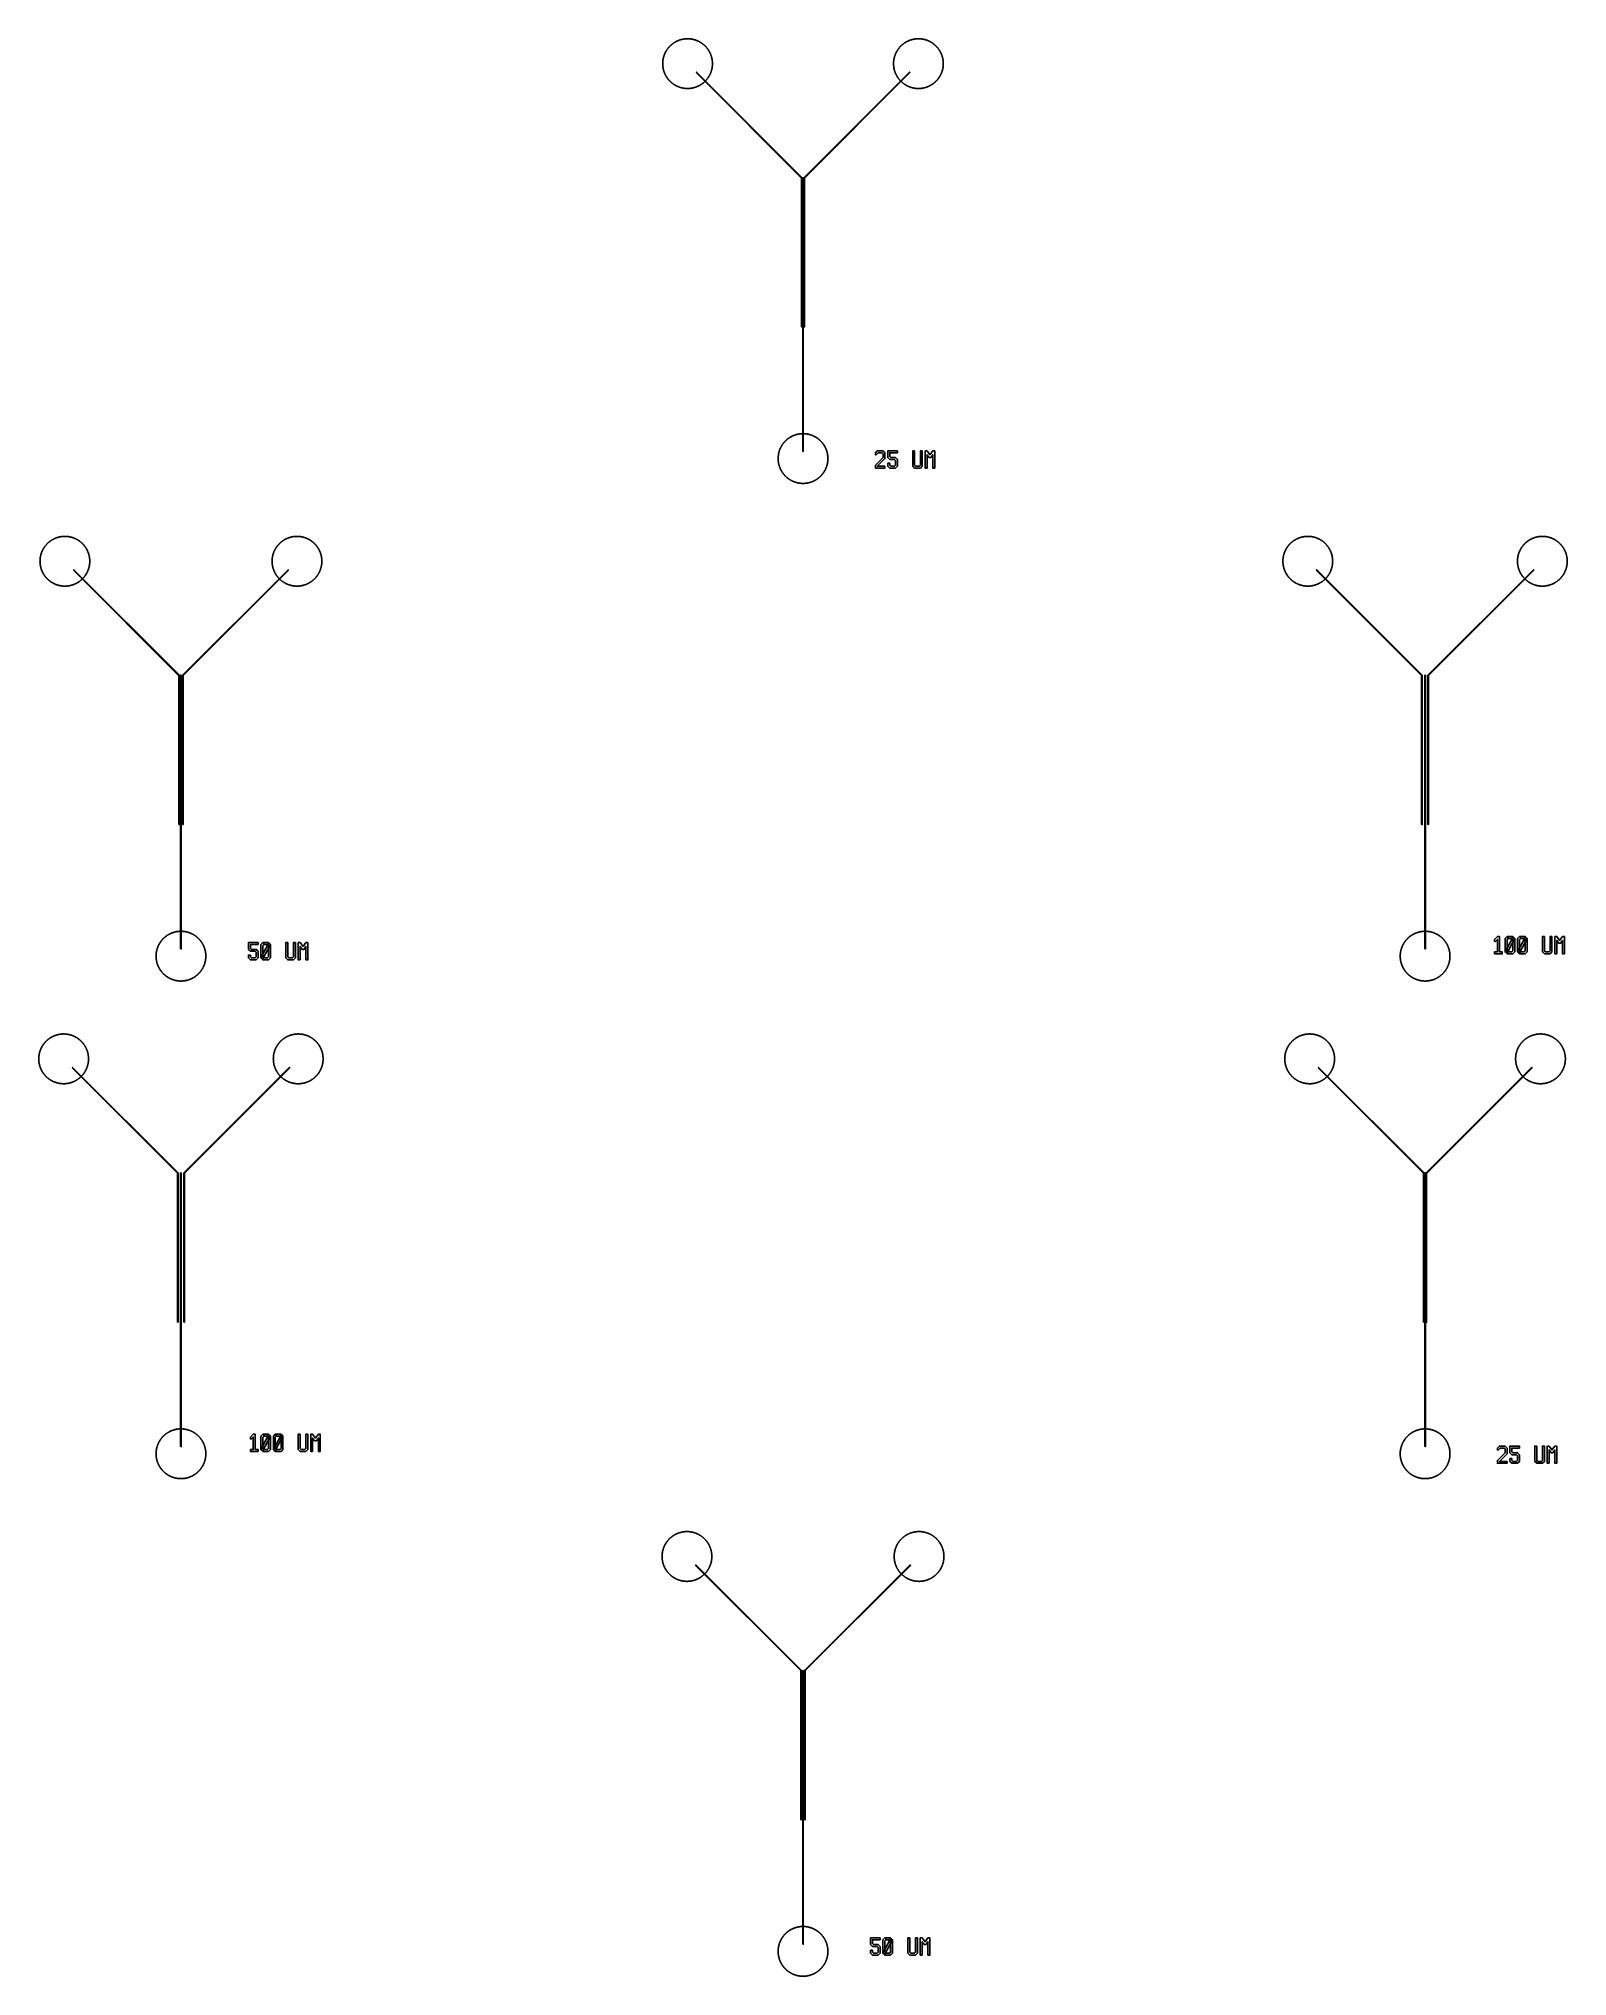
# Model space of a CAD drawing. Extents: x -30714 to 30714, y -38788 to 39084.
import ezdxf

# ---------------------------------------------------------------- set-up
doc = ezdxf.new("R2010")
doc.units = 0
doc.layers.add('New_Layer', color=20, linetype='CONTINUOUS')
doc.layers.add('Poly', color=20, linetype='CONTINUOUS')

msp = doc.modelspace()

# ---------------------------------------------------------------- linework, layer by layer
at = {"layer": 'New_Layer'}
for points in [[(-3638.6, 38076.5), (-3638.8, 38062.4), (-3639.2, 38048.35), (-3639.45, 38041.35), (-3639.8, 38034.25), (-3640.15, 38027.25), (-3641.05, 38013.15), (-3642.15, 37999.15), (-3642.75, 37992.1), (-3644.15, 37978.1), (-3644.9, 37971.15), (-3645.75, 37964.1), (-3646.6, 37957.1), (-3647.5, 37950.15), (-3649.5, 37936.15), (-3650.55, 37929.2), (-3651.65, 37922.3), (-3652.85, 37915.3), (-3654.05, 37908.35), (-3655.3, 37901.45), (-3656.6, 37894.5), (-3657.95, 37887.6), (-3659.35, 37880.75), (-3660.8, 37873.85), (-3663.85, 37860.1), (-3665.45, 37853.25), (-3667.1, 37846.4), (-3668.8, 37839.55), (-3670.55, 37832.7), (-3672.35, 37825.85), (-3674.2, 37819.05), (-3676.05, 37812.35), (-3678, 37805.5), (-3680, 37798.75), (-3682, 37792.05), (-3684.1, 37785.25), (-3686.2, 37778.6), (-3688.4, 37771.85), (-3690.6, 37765.2), (-3692.9, 37758.5), (-3695.2, 37751.85), (-3697.55, 37745.2), (-3699.95, 37738.6), (-3702.4, 37732), (-3704.9, 37725.45), (-3707.45, 37718.85), (-3710.05, 37712.3), (-3712.7, 37705.75), (-3715.35, 37699.3), (-3718.1, 37692.75), (-3720.85, 37686.35), (-3723.7, 37679.8), (-3726.55, 37673.45), (-3729.5, 37666.95), (-3732.4, 37660.65), (-3735.45, 37654.2), (-3738.5, 37647.85), (-3741.55, 37641.6), (-3744.7, 37635.25), (-3747.85, 37629), (-3751.1, 37622.7), (-3754.35, 37616.5), (-3757.7, 37610.2), (-3761.05, 37604.05), (-3764.45, 37597.85), (-3767.9, 37591.7), (-3771.35, 37585.65), (-3774.9, 37579.5), (-3778.5, 37573.4), (-3782.1, 37567.4), (-3785.75, 37561.4), (-3789.45, 37555.4), (-3793.2, 37549.4), (-3796.95, 37543.5), (-3800.8, 37537.55), (-3804.65, 37531.7), (-3808.55, 37525.85), (-3812.5, 37520), (-3816.5, 37514.2), (-3820.55, 37508.4), (-3824.6, 37502.7), (-3828.7, 37496.95), (-3832.9, 37491.2), (-3837.05, 37485.6), (-3841.3, 37479.95), (-3845.55, 37474.4), (-3849.9, 37468.75), (-3858.6, 37457.75), (-3863, 37452.3), (-3867.5, 37446.85), (-3872.05, 37441.35), (-3876.55, 37436.05), (-3881.1, 37430.7), (-3885.75, 37425.35), (-3890.45, 37420), (-3895.1, 37414.8), (-3904.6, 37404.4), (-3909.4, 37399.25), (-3914.25, 37394.1), (-3919.1, 37389.05), (-3924, 37384), (-3928.95, 37379), (-3933.95, 37374), (-3938.95, 37369.05), (-3944.05, 37364.1), (-3949.05, 37359.3), (-3954.25, 37354.4), (-3959.4, 37349.6), (-3969.8, 37340.1), (-3980.35, 37330.75), (-3985.65, 37326.15), (-3996.35, 37317.05), (-4007.25, 37308.05), (-4012.75, 37303.6), (-4023.75, 37294.9), (-4034.95, 37286.3), (-4040.6, 37282.05), (-4051.9, 37273.75), (-4057.6, 37269.65), (-4063.4, 37265.55), (-4069.2, 37261.5), (-4074.95, 37257.55), (-4080.8, 37253.6), (-4086.7, 37249.65), (-4092.55, 37245.8), (-4098.5, 37241.95), (-4104.4, 37238.2), (-4110.4, 37234.45), (-4116.4, 37230.75), (-4122.4, 37227.1), (-4128.4, 37223.5), (-4134.45, 37219.95), (-4140.6, 37216.4), (-4146.75, 37212.9), (-4152.9, 37209.45), (-4159.05, 37206.05), (-4165.25, 37202.7), (-4171.45, 37199.4), (-4177.65, 37196.15), (-4183.95, 37192.9), (-4190.25, 37189.7), (-4196.5, 37186.6), (-4202.85, 37183.5), (-4209.2, 37180.45), (-4215.6, 37177.45), (-4221.95, 37174.5), (-4228.35, 37171.6), (-4234.85, 37168.7), (-4241.25, 37165.9), (-4247.8, 37163.1), (-4254.2, 37160.4), (-4260.75, 37157.7), (-4267.3, 37155.05), (-4273.8, 37152.5), (-4280.45, 37149.9), (-4286.95, 37147.45), (-4293.55, 37145), (-4300.25, 37142.55), (-4306.85, 37140.2), (-4313.5, 37137.9), (-4320.15, 37135.65), (-4326.85, 37133.4), (-4333.55, 37131.25), (-4340.3, 37129.1), (-4347, 37127.05), (-4353.75, 37125), (-4360.55, 37123), (-4367.25, 37121.1), (-4374.05, 37119.2), (-4380.9, 37117.35), (-4387.65, 37115.6), (-4394.5, 37113.85), (-4401.3, 37112.15), (-4408.15, 37110.5), (-4415.05, 37108.9), (-4421.9, 37107.35), (-4428.8, 37105.85), (-4435.65, 37104.4), (-4442.6, 37103), (-4449.5, 37101.65), (-4456.45, 37100.3), (-4463.35, 37099.05), (-4470.3, 37097.85), (-4477.25, 37096.7), (-4484.2, 37095.6), (-4491.2, 37094.5), (-4498.1, 37093.5), (-4505.1, 37092.55), (-4512.15, 37091.6), (-4519.05, 37090.75), (-4526.05, 37089.95), (-4533.05, 37089.2), (-4540.1, 37088.45), (-4547.1, 37087.8), (-4554.15, 37087.15), (-4561.15, 37086.6), (-4568.15, 37086.1), (-4575.2, 37085.6), (-4582.2, 37085.2), (-4589.25, 37084.8), (-4603.3, 37084.2), (-4610.35, 37084), (-4624.45, 37083.7), (-4638.55, 37083.6), (-4652.65, 37083.7), (-4666.75, 37084), (-4673.8, 37084.2), (-4680.85, 37084.5), (-4687.85, 37084.8), (-4701.95, 37085.6), (-4716, 37086.6), (-4723, 37087.15), (-4737.05, 37088.45), (-4751.05, 37089.95), (-4758.05, 37090.75), (-4765.05, 37091.65), (-4772, 37092.55), (-4779, 37093.5), (-4785.9, 37094.5), (-4792.95, 37095.6), (-4799.9, 37096.7), (-4806.85, 37097.85), (-4813.75, 37099.05), (-4820.65, 37100.3), (-4827.55, 37101.6), (-4834.55, 37103), (-4841.45, 37104.4), (-4848.35, 37105.85), (-4855.2, 37107.35), (-4862.1, 37108.9), (-4868.95, 37110.5), (-4875.8, 37112.15), (-4882.65, 37113.85), (-4889.45, 37115.6), (-4896.2, 37117.35), (-4903.05, 37119.2), (-4909.85, 37121.1), (-4916.55, 37123), (-4923.35, 37125), (-4930.15, 37127.05), (-4936.8, 37129.1), (-4943.6, 37131.25), (-4950.25, 37133.4), (-4963.65, 37137.9), (-4970.25, 37140.2), (-4976.85, 37142.55), (-4983.55, 37145), (-4990.15, 37147.45), (-4996.75, 37149.95), (-5003.3, 37152.5), (-5009.8, 37155.05), (-5016.35, 37157.7), (-5022.9, 37160.4), (-5029.35, 37163.1), (-5035.85, 37165.9), (-5042.25, 37168.7), (-5048.75, 37171.6), (-5055.15, 37174.5), (-5061.55, 37177.45), (-5067.9, 37180.45), (-5074.25, 37183.5), (-5080.6, 37186.6), (-5086.85, 37189.7), (-5093.15, 37192.9), (-5099.4, 37196.1), (-5105.7, 37199.4), (-5111.85, 37202.7), (-5118.05, 37206.05), (-5124.25, 37209.45), (-5130.4, 37212.9), (-5136.55, 37216.4), (-5142.65, 37219.95), (-5148.7, 37223.5), (-5154.7, 37227.1), (-5160.8, 37230.8), (-5166.7, 37234.45), (-5172.7, 37238.2), (-5178.65, 37242), (-5184.55, 37245.8), (-5190.5, 37249.7), (-5196.35, 37253.6), (-5202.15, 37257.55), (-5208, 37261.55), (-5213.7, 37265.55), (-5219.45, 37269.6), (-5225.2, 37273.75), (-5230.9, 37277.9), (-5236.55, 37282.1), (-5242.15, 37286.3), (-5247.8, 37290.6), (-5253.35, 37294.9), (-5258.9, 37299.25), (-5264.4, 37303.65), (-5269.85, 37308.05), (-5275.35, 37312.55), (-5280.7, 37317), (-5286.1, 37321.55), (-5291.45, 37326.15), (-5296.75, 37330.75), (-5302.05, 37335.4), (-5307.3, 37340.1), (-5312.55, 37344.85), (-5317.7, 37349.6), (-5322.85, 37354.4), (-5328, 37359.25), (-5333.1, 37364.15), (-5338.15, 37369.05), (-5343.15, 37374), (-5348.15, 37379), (-5353.1, 37384), (-5358, 37389.05), (-5362.9, 37394.15), (-5367.7, 37399.25), (-5372.5, 37404.4), (-5377.3, 37409.6), (-5382, 37414.8), (-5386.7, 37420.05), (-5391.35, 37425.35), (-5396, 37430.7), (-5400.55, 37436), (-5405.1, 37441.4), (-5409.6, 37446.8), (-5414.1, 37452.3), (-5418.5, 37457.75), (-5422.85, 37463.2), (-5427.25, 37468.8), (-5431.55, 37474.35), (-5435.85, 37480), (-5440.05, 37485.6), (-5444.25, 37491.25), (-5448.4, 37496.95), (-5452.5, 37502.65), (-5456.55, 37508.4), (-5460.6, 37514.2), (-5464.6, 37520), (-5468.55, 37525.85), (-5472.45, 37531.7), (-5476.35, 37537.6), (-5480.15, 37543.5), (-5483.95, 37549.45), (-5487.65, 37555.35), (-5491.35, 37561.35), (-5495, 37567.35), (-5498.65, 37573.45), (-5502.2, 37579.5), (-5505.75, 37585.65), (-5509.2, 37591.7), (-5512.65, 37597.85), (-5516.05, 37604), (-5519.4, 37610.2), (-5522.75, 37616.5), (-5526, 37622.7), (-5529.25, 37629), (-5532.4, 37635.2), (-5535.55, 37641.55), (-5538.65, 37647.9), (-5541.7, 37654.25), (-5544.7, 37660.65), (-5547.65, 37667), (-5550.55, 37673.4), (-5553.4, 37679.8), (-5556.25, 37686.3), (-5559, 37692.75), (-5561.75, 37699.25), (-5564.45, 37705.8), (-5567.05, 37712.3), (-5569.65, 37718.85), (-5572.2, 37725.4), (-5574.7, 37732), (-5577.15, 37738.6), (-5579.55, 37745.2), (-5581.9, 37751.85), (-5584.25, 37758.55), (-5586.5, 37765.15), (-5588.7, 37771.85), (-5590.9, 37778.6), (-5593, 37785.25), (-5595.1, 37792), (-5599.1, 37805.5), (-5601.05, 37812.3), (-5602.9, 37819.05), (-5604.75, 37825.85), (-5606.55, 37832.7), (-5608.3, 37839.5), (-5610, 37846.35), (-5611.65, 37853.2), (-5613.25, 37860.05), (-5614.8, 37866.95), (-5616.3, 37873.8), (-5617.75, 37880.7), (-5619.15, 37887.6), (-5620.5, 37894.5), (-5621.8, 37901.45), (-5623.05, 37908.35), (-5624.3, 37915.35), (-5625.45, 37922.25), (-5626.55, 37929.2), (-5627.6, 37936.15), (-5628.65, 37943.2), (-5629.6, 37950.1), (-5630.5, 37957.1), (-5632.2, 37971.1), (-5632.95, 37978.1), (-5633.7, 37985.15), (-5634.35, 37992.1), (-5635.55, 38006.15), (-5636.05, 38013.15), (-5636.95, 38027.25), (-5637.3, 38034.25), (-5637.65, 38041.3), (-5638.15, 38055.4), (-5638.3, 38062.4), (-5638.45, 38069.45), (-5638.5, 38076.5), (-5638.55, 38083.6), (-5638.45, 38097.7), (-5638.3, 38104.75), (-5638.15, 38111.75), (-5637.65, 38125.85), (-5637.3, 38132.9), (-5636.95, 38139.9), (-5636.05, 38154), (-5635.55, 38161), (-5634.95, 38168.05), (-5634.35, 38175.05), (-5633.7, 38182), (-5632.95, 38189.05), (-5632.2, 38196.05), (-5630.5, 38210.05), (-5629.6, 38217.05), (-5628.65, 38223.95), (-5627.6, 38231), (-5626.55, 38237.95), (-5625.45, 38244.9), (-5624.3, 38251.8), (-5623.05, 38258.8), (-5621.8, 38265.7), (-5620.5, 38272.65), (-5619.15, 38279.55), (-5617.75, 38286.45), (-5616.3, 38293.35), (-5614.8, 38300.25), (-5613.25, 38307.1), (-5611.65, 38313.95), (-5610, 38320.8), (-5608.3, 38327.65), (-5606.55, 38334.5), (-5604.75, 38341.3), (-5602.9, 38348.1), (-5601.05, 38354.85), (-5599.1, 38361.65), (-5597.15, 38368.35), (-5595.1, 38375.15), (-5593, 38381.9), (-5590.9, 38388.6), (-5586.5, 38402), (-5584.25, 38408.6), (-5581.95, 38415.25), (-5579.55, 38421.95), (-5577.15, 38428.55), (-5574.7, 38435.15), (-5572.2, 38441.75), (-5569.65, 38448.3), (-5567.1, 38454.8), (-5564.45, 38461.35), (-5561.75, 38467.9), (-5559, 38474.4), (-5556.25, 38480.85), (-5553.4, 38487.35), (-5550.55, 38493.75), (-5547.65, 38500.15), (-5544.65, 38506.6), (-5541.7, 38512.9), (-5538.65, 38519.25), (-5535.55, 38525.6), (-5532.4, 38531.95), (-5529.25, 38538.15), (-5526, 38544.45), (-5522.75, 38550.65), (-5519.4, 38556.95), (-5516.05, 38563.15), (-5512.65, 38569.3), (-5509.25, 38575.4), (-5505.75, 38581.5), (-5502.2, 38587.65), (-5498.65, 38593.7), (-5495, 38599.8), (-5491.35, 38605.8), (-5487.65, 38611.8), (-5483.95, 38617.7), (-5480.15, 38623.65), (-5476.35, 38629.55), (-5472.45, 38635.5), (-5468.55, 38641.35), (-5464.6, 38647.15), (-5460.6, 38653), (-5456.55, 38658.8), (-5452.5, 38664.5), (-5448.4, 38670.2), (-5444.25, 38675.9), (-5440.05, 38681.55), (-5435.8, 38687.2), (-5431.55, 38692.8), (-5427.25, 38698.35), (-5422.9, 38703.9), (-5418.5, 38709.4), (-5414.05, 38714.9), (-5409.6, 38720.35), (-5405.1, 38725.75), (-5400.6, 38731.1), (-5395.95, 38736.5), (-5391.35, 38741.8), (-5386.7, 38747.1), (-5382, 38752.35), (-5377.3, 38757.55), (-5372.5, 38762.75), (-5367.7, 38767.9), (-5362.9, 38773), (-5358, 38778.1), (-5353.1, 38783.15), (-5348.15, 38788.15), (-5343.15, 38793.15), (-5338.15, 38798.1), (-5333.1, 38803), (-5328, 38807.9), (-5322.85, 38812.75), (-5317.7, 38817.55), (-5312.55, 38822.3), (-5307.3, 38827.05), (-5302.05, 38831.75), (-5296.75, 38836.4), (-5291.45, 38841), (-5286.1, 38845.6), (-5280.7, 38850.15), (-5275.3, 38854.65), (-5269.85, 38859.1), (-5264.4, 38863.5), (-5258.9, 38867.9), (-5253.35, 38872.25), (-5247.8, 38876.55), (-5242.15, 38880.85), (-5236.55, 38885.05), (-5230.9, 38889.25), (-5225.2, 38893.4), (-5219.45, 38897.55), (-5213.7, 38901.6), (-5208, 38905.6), (-5202.15, 38909.6), (-5196.35, 38913.55), (-5190.5, 38917.45), (-5184.55, 38921.35), (-5178.7, 38925.15), (-5172.7, 38928.95), (-5166.75, 38932.7), (-5160.75, 38936.4), (-5154.7, 38940.05), (-5148.7, 38943.65), (-5142.6, 38947.25), (-5136.55, 38950.75), (-5130.4, 38954.25), (-5124.25, 38957.7), (-5118.05, 38961.1), (-5111.9, 38964.45), (-5105.7, 38967.75), (-5099.4, 38971.05), (-5093.2, 38974.25), (-5086.85, 38977.45), (-5080.6, 38980.55), (-5074.25, 38983.65), (-5067.9, 38986.7), (-5061.55, 38989.7), (-5055.15, 38992.65), (-5048.75, 38995.55), (-5042.3, 38998.45), (-5035.85, 39001.25), (-5029.35, 39004.05), (-5022.9, 39006.75), (-5016.35, 39009.45), (-5009.8, 39012.1), (-5003.25, 39014.7), (-4996.75, 39017.2), (-4990.15, 39019.7), (-4983.5, 39022.2), (-4976.9, 39024.6), (-4970.25, 39026.95), (-4963.65, 39029.25), (-4956.9, 39031.55), (-4950.25, 39033.75), (-4943.6, 39035.9), (-4936.85, 39038.05), (-4930.15, 39040.1), (-4923.4, 39042.15), (-4916.55, 39044.15), (-4909.85, 39046.05), (-4903.05, 39047.95), (-4896.25, 39049.8), (-4889.4, 39051.6), (-4882.65, 39053.3), (-4875.8, 39055), (-4868.95, 39056.65), (-4862.1, 39058.25), (-4855.2, 39059.8), (-4848.35, 39061.3), (-4841.45, 39062.75), (-4834.55, 39064.15), (-4827.55, 39065.55), (-4820.65, 39066.85), (-4813.75, 39068.1), (-4806.85, 39069.3), (-4799.9, 39070.45), (-4792.95, 39071.55), (-4785.95, 39072.65), (-4779, 39073.65), (-4765, 39075.55), (-4758.05, 39076.4), (-4751.05, 39077.2), (-4744, 39078), (-4737.05, 39078.7), (-4723, 39080), (-4716, 39080.55), (-4708.9, 39081.1), (-4701.95, 39081.55), (-4687.85, 39082.35), (-4680.85, 39082.65), (-4673.8, 39082.95), (-4659.7, 39083.35), (-4645.6, 39083.55), (-4631.5, 39083.55), (-4617.4, 39083.35), (-4603.3, 39082.95), (-4589.25, 39082.35), (-4582.2, 39081.95), (-4575.2, 39081.55), (-4568.15, 39081.05), (-4561.15, 39080.55), (-4554.1, 39080), (-4540.1, 39078.7), (-4533.1, 39078), (-4526.05, 39077.2), (-4519.05, 39076.4), (-4512.1, 39075.55), (-4498.1, 39073.65), (-4491.15, 39072.65), (-4484.25, 39071.6), (-4477.25, 39070.45), (-4470.3, 39069.3), (-4463.35, 39068.1), (-4456.45, 39066.85), (-4449.55, 39065.55), (-4442.65, 39064.2), (-4435.65, 39062.75), (-4428.8, 39061.3), (-4421.9, 39059.8), (-4415.05, 39058.25), (-4408.15, 39056.65), (-4401.3, 39055), (-4394.55, 39053.35), (-4387.7, 39051.6), (-4380.85, 39049.8), (-4374.05, 39047.95), (-4367.25, 39046.05), (-4360.55, 39044.15), (-4353.75, 39042.15), (-4347, 39040.1), (-4340.3, 39038.05), (-4333.55, 39035.9), (-4326.85, 39033.75), (-4320.15, 39031.5), (-4313.5, 39029.25), (-4306.85, 39026.95), (-4300.25, 39024.6), (-4293.55, 39022.15), (-4286.95, 39019.7), (-4280.45, 39017.25), (-4273.85, 39014.7), (-4267.3, 39012.1), (-4260.75, 39009.45), (-4254.2, 39006.75), (-4247.75, 39004.05), (-4241.25, 39001.25), (-4234.85, 38998.45), (-4228.35, 38995.55), (-4221.95, 38992.65), (-4215.55, 38989.7), (-4209.2, 38986.7), (-4202.85, 38983.65), (-4196.5, 38980.55), (-4190.25, 38977.45), (-4183.95, 38974.25), (-4177.7, 38971.05), (-4171.4, 38967.75), (-4165.25, 38964.45), (-4159.05, 38961.1), (-4152.85, 38957.7), (-4146.7, 38954.25), (-4140.55, 38950.75), (-4134.45, 38947.2), (-4128.4, 38943.65), (-4122.4, 38940.05), (-4116.4, 38936.4), (-4110.4, 38932.7), (-4104.4, 38928.95), (-4098.5, 38925.2), (-4092.55, 38921.35), (-4086.7, 38917.5), (-4080.8, 38913.55), (-4075, 38909.65), (-4069.2, 38905.65), (-4063.4, 38901.6), (-4057.6, 38897.5), (-4051.95, 38893.45), (-4046.2, 38889.25), (-4040.6, 38885.1), (-4034.95, 38880.85), (-4029.3, 38876.55), (-4023.75, 38872.25), (-4012.75, 38863.55), (-4007.25, 38859.1), (-4001.75, 38854.6), (-3996.4, 38850.15), (-3990.95, 38845.55), (-3985.65, 38841), (-3980.35, 38836.4), (-3975, 38831.7), (-3969.8, 38827.05), (-3964.55, 38822.3), (-3959.4, 38817.55), (-3954.25, 38812.75), (-3949.1, 38807.9), (-3944.05, 38803.05), (-3939, 38798.15), (-3933.95, 38793.15), (-3928.95, 38788.15), (-3924, 38783.15), (-3919.1, 38778.1), (-3914.2, 38773), (-3909.4, 38767.9), (-3904.6, 38762.75), (-3899.8, 38757.55), (-3895.1, 38752.35), (-3890.4, 38747.1), (-3885.75, 38741.8), (-3881.15, 38736.5), (-3876.55, 38731.1), (-3872, 38725.75), (-3867.55, 38720.4), (-3863.05, 38714.9), (-3858.6, 38709.4), (-3854.25, 38703.95), (-3849.9, 38698.4), (-3845.6, 38692.85), (-3841.3, 38687.2), (-3837.05, 38681.55), (-3832.9, 38675.95), (-3828.7, 38670.2), (-3824.6, 38664.5), (-3820.55, 38658.75), (-3816.5, 38652.95), (-3812.5, 38647.15), (-3808.55, 38641.3), (-3804.65, 38635.45), (-3800.8, 38629.6), (-3796.95, 38623.65), (-3793.15, 38617.7), (-3789.45, 38611.8), (-3785.75, 38605.8), (-3782.1, 38599.75), (-3778.5, 38593.75), (-3774.9, 38587.65), (-3771.35, 38581.5), (-3767.9, 38575.45), (-3764.45, 38569.3), (-3761.05, 38563.1), (-3757.7, 38556.95), (-3754.35, 38550.65), (-3751.1, 38544.45), (-3747.85, 38538.15), (-3744.7, 38531.9), (-3741.6, 38525.65), (-3738.5, 38519.3), (-3735.45, 38512.95), (-3732.45, 38506.6), (-3729.5, 38500.2), (-3726.55, 38493.75), (-3723.7, 38487.35), (-3720.9, 38480.9), (-3718.1, 38474.4), (-3715.35, 38467.85), (-3712.7, 38461.4), (-3710.05, 38454.85), (-3707.45, 38448.3), (-3704.9, 38441.7), (-3702.4, 38435.15), (-3699.95, 38428.55), (-3697.55, 38421.95), (-3695.2, 38415.3), (-3692.85, 38408.6), (-3690.6, 38401.95), (-3688.4, 38395.3), (-3686.2, 38388.55), (-3684.1, 38381.9), (-3682, 38375.1), (-3680, 38368.4), (-3678, 38361.65), (-3676.05, 38354.8), (-3674.2, 38348.1), (-3672.35, 38341.3), (-3670.55, 38334.5), (-3668.8, 38327.65), (-3667.1, 38320.75), (-3665.45, 38313.9), (-3663.85, 38307.05), (-3660.8, 38293.3), (-3659.35, 38286.4), (-3657.95, 38279.55), (-3656.6, 38272.65), (-3655.3, 38265.7), (-3654.05, 38258.8), (-3652.85, 38251.85), (-3651.65, 38244.85), (-3650.55, 38237.95), (-3649.5, 38231), (-3647.5, 38217), (-3646.6, 38210.05), (-3645.75, 38203.05), (-3644.9, 38196), (-3644.15, 38189.05), (-3642.75, 38175.05), (-3642.15, 38168.05), (-3641.05, 38154), (-3640.15, 38139.9), (-3639.8, 38132.9), (-3639.45, 38125.85), (-3639.2, 38118.8), (-3638.8, 38104.75), (-3638.6, 38090.65)], [(5638.5, 38076.4), (5638.45, 38069.35), (5638.3, 38062.3), (5638.15, 38055.3), (5637.65, 38041.2), (5637.3, 38034.15), (5636.95, 38027.15), (5636.05, 38013.05), (5635.55, 38006.05), (5634.35, 37992), (5633.7, 37985.05), (5632.95, 37978), (5632.2, 37971), (5630.5, 37957), (5629.6, 37950), (5628.65, 37943.1), (5627.6, 37936.05), (5626.55, 37929.1), (5625.45, 37922.15), (5624.3, 37915.25), (5623.05, 37908.25), (5621.8, 37901.35), (5620.5, 37894.4), (5619.15, 37887.5), (5617.75, 37880.6), (5616.3, 37873.7), (5614.8, 37866.85), (5613.25, 37859.95), (5611.65, 37853.1), (5610, 37846.25), (5608.3, 37839.4), (5606.55, 37832.6), (5604.75, 37825.75), (5602.9, 37818.95), (5601.05, 37812.2), (5599.1, 37805.4), (5595.1, 37791.9), (5593, 37785.15), (5590.9, 37778.5), (5588.7, 37771.75), (5586.5, 37765.05), (5584.25, 37758.45), (5581.9, 37751.75), (5579.55, 37745.1), (5577.15, 37738.5), (5574.7, 37731.9), (5572.2, 37725.3), (5569.65, 37718.75), (5567.05, 37712.2), (5564.45, 37705.7), (5561.75, 37699.15), (5559, 37692.65), (5556.25, 37686.2), (5553.4, 37679.7), (5550.55, 37673.3), (5547.65, 37666.9), (5544.7, 37660.55), (5541.7, 37654.15), (5538.65, 37647.8), (5535.55, 37641.45), (5532.4, 37635.1), (5529.25, 37628.9), (5526, 37622.6), (5522.75, 37616.4), (5519.4, 37610.1), (5516.05, 37603.9), (5512.65, 37597.75), (5509.2, 37591.6), (5505.75, 37585.55), (5502.2, 37579.4), (5498.65, 37573.35), (5495, 37567.25), (5491.35, 37561.25), (5487.65, 37555.25), (5483.95, 37549.35), (5480.15, 37543.4), (5476.35, 37537.5), (5472.45, 37531.6), (5468.55, 37525.75), (5464.6, 37519.9), (5460.6, 37514.1), (5456.55, 37508.3), (5452.5, 37502.55), (5448.4, 37496.85), (5444.25, 37491.15), (5440.05, 37485.5), (5435.85, 37479.9), (5431.55, 37474.25), (5427.25, 37468.7), (5422.85, 37463.1), (5418.5, 37457.65), (5414.1, 37452.2), (5409.6, 37446.7), (5405.1, 37441.3), (5400.55, 37435.9), (5396, 37430.6), (5391.35, 37425.25), (5386.7, 37419.95), (5382, 37414.7), (5377.3, 37409.5), (5372.5, 37404.3), (5367.7, 37399.15), (5362.9, 37394.05), (5358, 37388.95), (5353.1, 37383.9), (5348.15, 37378.9), (5343.15, 37373.9), (5338.15, 37368.95), (5333.1, 37364.05), (5328, 37359.15), (5322.85, 37354.3), (5317.7, 37349.5), (5312.55, 37344.75), (5307.3, 37340), (5302.05, 37335.3), (5296.75, 37330.65), (5291.45, 37326.05), (5286.1, 37321.45), (5280.7, 37316.9), (5275.35, 37312.45), (5269.85, 37307.95), (5264.4, 37303.55), (5258.9, 37299.15), (5253.35, 37294.8), (5247.8, 37290.5), (5242.15, 37286.2), (5236.55, 37282), (5230.9, 37277.8), (5225.2, 37273.65), (5219.45, 37269.5), (5213.7, 37265.45), (5208, 37261.45), (5202.15, 37257.45), (5196.35, 37253.5), (5190.5, 37249.6), (5184.55, 37245.7), (5178.65, 37241.9), (5172.7, 37238.1), (5166.7, 37234.35), (5160.8, 37230.7), (5154.7, 37227), (5148.7, 37223.4), (5142.65, 37219.85), (5136.55, 37216.3), (5130.4, 37212.8), (5124.25, 37209.35), (5118.05, 37205.95), (5111.85, 37202.6), (5105.7, 37199.3), (5099.4, 37196), (5093.15, 37192.8), (5086.85, 37189.6), (5080.6, 37186.5), (5074.25, 37183.4), (5067.9, 37180.35), (5061.55, 37177.35), (5055.15, 37174.4), (5048.75, 37171.5), (5042.25, 37168.6), (5035.85, 37165.8), (5029.35, 37163), (5022.9, 37160.3), (5016.35, 37157.6), (5009.8, 37154.95), (5003.3, 37152.4), (4996.75, 37149.85), (4990.15, 37147.35), (4983.55, 37144.9), (4976.85, 37142.45), (4970.25, 37140.1), (4963.65, 37137.8), (4950.25, 37133.3), (4943.6, 37131.15), (4936.8, 37129), (4930.15, 37126.95), (4923.35, 37124.9), (4916.55, 37122.9), (4909.85, 37121), (4903.05, 37119.1), (4896.2, 37117.25), (4889.45, 37115.5), (4882.65, 37113.75), (4875.8, 37112.05), (4868.95, 37110.4), (4862.1, 37108.8), (4855.2, 37107.25), (4848.35, 37105.75), (4841.45, 37104.3), (4834.55, 37102.9), (4827.55, 37101.5), (4820.65, 37100.2), (4813.75, 37098.95), (4806.85, 37097.75), (4799.9, 37096.6), (4792.95, 37095.5), (4785.9, 37094.4), (4779, 37093.4), (4772, 37092.45), (4765.05, 37091.55), (4758.05, 37090.65), (4751.05, 37089.85), (4737.05, 37088.35), (4723, 37087.05), (4716, 37086.5), (4701.95, 37085.5), (4687.85, 37084.7), (4680.85, 37084.4), (4673.8, 37084.1), (4666.75, 37083.9), (4652.65, 37083.6), (4638.55, 37083.5), (4624.45, 37083.6), (4610.35, 37083.9), (4603.3, 37084.1), (4589.25, 37084.7), (4582.2, 37085.1), (4575.2, 37085.5), (4568.15, 37086), (4561.15, 37086.5), (4554.15, 37087.05), (4547.1, 37087.7), (4540.1, 37088.35), (4533.05, 37089.1), (4526.05, 37089.85), (4519.05, 37090.65), (4512.15, 37091.5), (4505.1, 37092.45), (4498.1, 37093.4), (4491.2, 37094.4), (4484.2, 37095.5), (4477.25, 37096.6), (4470.3, 37097.75), (4463.35, 37098.95), (4456.45, 37100.2), (4449.5, 37101.55), (4442.6, 37102.9), (4435.65, 37104.3), (4428.8, 37105.75), (4421.9, 37107.25), (4415.05, 37108.8), (4408.15, 37110.4), (4401.3, 37112.05), (4394.5, 37113.75), (4387.65, 37115.5), (4380.9, 37117.25), (4374.05, 37119.1), (4367.25, 37121), (4360.55, 37122.9), (4353.75, 37124.9), (4347, 37126.95), (4340.3, 37129), (4333.55, 37131.15), (4326.85, 37133.3), (4320.15, 37135.55), (4313.5, 37137.8), (4306.85, 37140.1), (4300.25, 37142.45), (4293.55, 37144.9), (4286.95, 37147.35), (4280.45, 37149.8), (4273.8, 37152.4), (4267.3, 37154.95), (4260.75, 37157.6), (4254.2, 37160.3), (4247.8, 37163), (4241.25, 37165.8), (4234.85, 37168.6), (4228.35, 37171.5), (4221.95, 37174.4), (4215.6, 37177.35), (4209.2, 37180.35), (4202.85, 37183.4), (4196.5, 37186.5), (4190.25, 37189.6), (4183.95, 37192.8), (4177.65, 37196.05), (4171.45, 37199.3), (4165.25, 37202.6), (4159.05, 37205.95), (4152.9, 37209.35), (4146.75, 37212.8), (4140.6, 37216.3), (4134.45, 37219.85), (4128.4, 37223.4), (4122.4, 37227), (4116.4, 37230.65), (4110.4, 37234.35), (4104.4, 37238.1), (4098.5, 37241.85), (4092.55, 37245.7), (4086.7, 37249.55), (4080.8, 37253.5), (4074.95, 37257.45), (4069.2, 37261.4), (4063.4, 37265.45), (4057.6, 37269.55), (4051.9, 37273.65), (4040.6, 37281.95), (4034.95, 37286.2), (4023.75, 37294.8), (4012.75, 37303.5), (4007.25, 37307.95), (3996.35, 37316.95), (3985.65, 37326.05), (3980.35, 37330.65), (3969.8, 37340), (3959.4, 37349.5), (3954.25, 37354.3), (3949.05, 37359.2), (3944.05, 37364), (3938.95, 37368.95), (3933.95, 37373.9), (3928.95, 37378.9), (3924, 37383.9), (3919.1, 37388.95), (3914.25, 37394), (3909.4, 37399.15), (3904.6, 37404.3), (3895.1, 37414.7), (3890.45, 37419.9), (3885.75, 37425.25), (3881.1, 37430.6), (3876.55, 37435.95), (3872.05, 37441.25), (3867.5, 37446.75), (3863, 37452.2), (3858.6, 37457.65), (3849.9, 37468.65), (3845.55, 37474.3), (3841.3, 37479.85), (3837.05, 37485.5), (3832.9, 37491.1), (3828.7, 37496.85), (3824.6, 37502.6), (3820.55, 37508.3), (3816.5, 37514.1), (3812.5, 37519.9), (3808.55, 37525.75), (3804.65, 37531.6), (3800.8, 37537.45), (3796.95, 37543.4), (3793.2, 37549.3), (3789.45, 37555.3), (3785.75, 37561.3), (3782.1, 37567.3), (3778.5, 37573.3), (3774.9, 37579.4), (3771.35, 37585.55), (3767.9, 37591.6), (3764.45, 37597.75), (3761.05, 37603.95), (3757.7, 37610.1), (3754.35, 37616.4), (3751.1, 37622.6), (3747.85, 37628.9), (3744.7, 37635.15), (3741.55, 37641.5), (3738.5, 37647.75), (3735.45, 37654.1), (3732.4, 37660.55), (3729.5, 37666.85), (3726.55, 37673.35), (3723.7, 37679.7), (3720.85, 37686.25), (3718.1, 37692.65), (3715.35, 37699.2), (3712.7, 37705.65), (3710.05, 37712.2), (3707.45, 37718.75), (3704.9, 37725.35), (3702.4, 37731.9), (3699.95, 37738.5), (3697.55, 37745.1), (3695.2, 37751.75), (3692.9, 37758.4), (3690.6, 37765.1), (3688.4, 37771.75), (3686.2, 37778.5), (3684.1, 37785.15), (3682, 37791.95), (3680, 37798.65), (3678, 37805.4), (3676.05, 37812.25), (3674.2, 37818.95), (3672.35, 37825.75), (3670.55, 37832.6), (3668.8, 37839.45), (3667.1, 37846.3), (3665.45, 37853.15), (3663.85, 37860), (3660.8, 37873.75), (3659.35, 37880.65), (3657.95, 37887.5), (3656.6, 37894.4), (3655.3, 37901.35), (3654.05, 37908.25), (3652.85, 37915.2), (3651.65, 37922.2), (3650.55, 37929.1), (3649.5, 37936.05), (3647.5, 37950.05), (3646.6, 37957), (3645.75, 37964), (3644.9, 37971.05), (3644.15, 37978), (3642.75, 37992), (3642.15, 37999.05), (3641.05, 38013.05), (3640.15, 38027.15), (3639.8, 38034.15), (3639.45, 38041.25), (3639.2, 38048.25), (3638.8, 38062.3), (3638.6, 38076.4), (3638.6, 38090.55), (3638.8, 38104.65), (3639.2, 38118.7), (3639.45, 38125.75), (3639.8, 38132.8), (3640.15, 38139.8), (3641.05, 38153.9), (3642.15, 38167.95), (3642.75, 38174.95), (3644.15, 38188.95), (3644.9, 38195.9), (3645.75, 38202.95), (3646.6, 38209.95), (3647.5, 38216.9), (3649.5, 38230.9), (3650.55, 38237.85), (3651.65, 38244.75), (3652.85, 38251.75), (3654.05, 38258.7), (3655.3, 38265.6), (3656.6, 38272.55), (3657.95, 38279.45), (3659.35, 38286.3), (3660.8, 38293.2), (3663.85, 38306.95), (3665.45, 38313.8), (3667.1, 38320.65), (3668.8, 38327.55), (3670.55, 38334.4), (3672.35, 38341.2), (3674.2, 38348), (3676.05, 38354.7), (3678, 38361.55), (3680, 38368.3), (3682, 38375), (3684.1, 38381.8), (3686.2, 38388.45), (3688.4, 38395.2), (3690.6, 38401.85), (3692.85, 38408.5), (3695.2, 38415.2), (3697.55, 38421.85), (3699.95, 38428.45), (3702.4, 38435.05), (3704.9, 38441.6), (3707.45, 38448.2), (3710.05, 38454.75), (3712.7, 38461.3), (3715.35, 38467.75), (3718.1, 38474.3), (3720.9, 38480.8), (3723.7, 38487.25), (3726.55, 38493.65), (3729.5, 38500.1), (3732.45, 38506.5), (3735.45, 38512.85), (3738.5, 38519.2), (3741.6, 38525.55), (3744.7, 38531.8), (3747.85, 38538.05), (3751.1, 38544.35), (3754.35, 38550.55), (3757.7, 38556.85), (3761.05, 38563), (3764.45, 38569.2), (3767.9, 38575.35), (3771.35, 38581.4), (3774.9, 38587.55), (3778.5, 38593.65), (3782.1, 38599.65), (3785.75, 38605.7), (3789.45, 38611.7), (3793.15, 38617.6), (3796.95, 38623.55), (3800.8, 38629.5), (3804.65, 38635.35), (3808.55, 38641.2), (3812.5, 38647.05), (3816.5, 38652.85), (3820.55, 38658.65), (3824.6, 38664.4), (3828.7, 38670.1), (3832.9, 38675.85), (3837.05, 38681.45), (3841.3, 38687.1), (3845.6, 38692.75), (3849.9, 38698.3), (3854.25, 38703.85), (3858.6, 38709.3), (3863.05, 38714.8), (3867.55, 38720.3), (3872, 38725.65), (3876.55, 38731), (3881.15, 38736.4), (3885.75, 38741.7), (3890.4, 38747), (3895.1, 38752.25), (3899.8, 38757.45), (3904.6, 38762.65), (3909.4, 38767.8), (3914.2, 38772.9), (3919.1, 38778), (3924, 38783.05), (3928.95, 38788.05), (3933.95, 38793.05), (3939, 38798.05), (3944.05, 38802.95), (3949.1, 38807.8), (3954.25, 38812.65), (3959.4, 38817.45), (3964.55, 38822.2), (3969.8, 38826.95), (3975, 38831.6), (3980.35, 38836.3), (3985.65, 38840.9), (3990.95, 38845.45), (3996.4, 38850.05), (4001.75, 38854.5), (4007.25, 38859), (4012.75, 38863.45), (4023.75, 38872.15), (4029.3, 38876.45), (4034.95, 38880.75), (4040.6, 38885), (4046.2, 38889.15), (4051.95, 38893.35), (4057.6, 38897.4), (4063.4, 38901.5), (4069.2, 38905.55), (4075, 38909.55), (4080.8, 38913.45), (4086.7, 38917.4), (4092.55, 38921.25), (4098.5, 38925.1), (4104.4, 38928.85), (4110.4, 38932.6), (4116.4, 38936.3), (4122.4, 38939.95), (4128.4, 38943.55), (4134.45, 38947.1), (4140.55, 38950.65), (4146.7, 38954.15), (4152.85, 38957.6), (4159.05, 38961), (4165.25, 38964.35), (4171.4, 38967.65), (4177.7, 38970.95), (4183.95, 38974.15), (4190.25, 38977.35), (4196.5, 38980.45), (4202.85, 38983.55), (4209.2, 38986.6), (4215.55, 38989.6), (4221.95, 38992.55), (4228.35, 38995.45), (4234.85, 38998.35), (4241.25, 39001.15), (4247.75, 39003.95), (4254.2, 39006.65), (4260.75, 39009.35), (4267.3, 39012), (4273.85, 39014.6), (4280.45, 39017.15), (4286.95, 39019.6), (4293.55, 39022.05), (4300.25, 39024.5), (4306.85, 39026.85), (4313.5, 39029.15), (4320.15, 39031.4), (4326.85, 39033.65), (4333.55, 39035.8), (4340.3, 39037.95), (4347, 39040), (4353.75, 39042.05), (4360.55, 39044.05), (4367.25, 39045.95), (4374.05, 39047.85), (4380.85, 39049.7), (4387.7, 39051.5), (4394.55, 39053.25), (4401.3, 39054.9), (4408.15, 39056.55), (4415.05, 39058.15), (4421.9, 39059.7), (4428.8, 39061.2), (4435.65, 39062.65), (4442.65, 39064.1), (4449.55, 39065.45), (4456.45, 39066.75), (4463.35, 39068), (4470.3, 39069.2), (4477.25, 39070.35), (4484.25, 39071.5), (4491.15, 39072.55), (4498.1, 39073.55), (4512.1, 39075.45), (4519.05, 39076.3), (4526.05, 39077.1), (4533.1, 39077.9), (4540.1, 39078.6), (4554.1, 39079.9), (4561.15, 39080.45), (4568.15, 39080.95), (4575.2, 39081.45), (4582.2, 39081.85), (4589.25, 39082.25), (4603.3, 39082.85), (4617.4, 39083.25), (4631.5, 39083.45), (4645.6, 39083.45), (4659.7, 39083.25), (4673.8, 39082.85), (4680.85, 39082.55), (4687.85, 39082.25), (4701.95, 39081.45), (4708.9, 39081), (4716, 39080.45), (4723, 39079.9), (4737.05, 39078.6), (4744, 39077.9), (4751.05, 39077.1), (4758.05, 39076.3), (4765, 39075.45), (4779, 39073.55), (4785.95, 39072.55), (4792.95, 39071.45), (4799.9, 39070.35), (4806.85, 39069.2), (4813.75, 39068), (4820.65, 39066.75), (4827.55, 39065.45), (4834.55, 39064.05), (4841.45, 39062.65), (4848.35, 39061.2), (4855.2, 39059.7), (4862.1, 39058.15), (4868.95, 39056.55), (4875.8, 39054.9), (4882.65, 39053.2), (4889.4, 39051.5), (4896.25, 39049.7), (4903.05, 39047.85), (4909.85, 39045.95), (4916.55, 39044.05), (4923.4, 39042.05), (4930.15, 39040), (4936.85, 39037.95), (4943.6, 39035.8), (4950.25, 39033.65), (4956.9, 39031.45), (4963.65, 39029.15), (4970.25, 39026.85), (4976.9, 39024.5), (4983.5, 39022.1), (4990.15, 39019.6), (4996.75, 39017.1), (5003.25, 39014.6), (5009.8, 39012), (5016.35, 39009.35), (5022.9, 39006.65), (5029.35, 39003.95), (5035.85, 39001.15), (5042.3, 38998.35), (5048.75, 38995.45), (5055.15, 38992.55), (5061.55, 38989.6), (5067.9, 38986.6), (5074.25, 38983.55), (5080.6, 38980.45), (5086.85, 38977.35), (5093.2, 38974.15), (5099.4, 38970.95), (5105.7, 38967.65), (5111.9, 38964.35), (5118.05, 38961), (5124.25, 38957.6), (5130.4, 38954.15), (5136.55, 38950.65), (5142.6, 38947.15), (5148.7, 38943.55), (5154.7, 38939.95), (5160.75, 38936.3), (5166.75, 38932.6), (5172.7, 38928.85), (5178.7, 38925.05), (5184.55, 38921.25), (5190.5, 38917.35), (5196.35, 38913.45), (5202.15, 38909.5), (5208, 38905.5), (5213.7, 38901.5), (5219.45, 38897.45), (5225.2, 38893.3), (5230.9, 38889.15), (5236.55, 38884.95), (5242.15, 38880.75), (5247.8, 38876.45), (5253.35, 38872.15), (5258.9, 38867.8), (5264.4, 38863.4), (5269.85, 38859), (5275.3, 38854.55), (5280.7, 38850.05), (5286.1, 38845.5), (5291.45, 38840.9), (5296.75, 38836.3), (5302.05, 38831.65), (5307.3, 38826.95), (5312.55, 38822.2), (5317.7, 38817.45), (5322.85, 38812.65), (5328, 38807.8), (5333.1, 38802.9), (5338.15, 38798), (5343.15, 38793.05), (5348.15, 38788.05), (5353.1, 38783.05), (5358, 38778), (5362.9, 38772.9), (5367.7, 38767.8), (5372.5, 38762.65), (5377.3, 38757.45), (5382, 38752.25), (5386.7, 38747), (5391.35, 38741.7), (5395.95, 38736.4), (5400.6, 38731), (5405.1, 38725.65), (5409.6, 38720.25), (5414.05, 38714.8), (5418.5, 38709.3), (5422.9, 38703.8), (5427.25, 38698.25), (5431.55, 38692.7), (5435.8, 38687.1), (5440.05, 38681.45), (5444.25, 38675.8), (5448.4, 38670.1), (5452.5, 38664.4), (5456.55, 38658.7), (5460.6, 38652.9), (5464.6, 38647.05), (5468.55, 38641.25), (5472.45, 38635.4), (5476.35, 38629.45), (5480.15, 38623.55), (5483.95, 38617.6), (5487.65, 38611.7), (5491.35, 38605.7), (5495, 38599.7), (5498.65, 38593.6), (5502.2, 38587.55), (5505.75, 38581.4), (5509.25, 38575.3), (5512.65, 38569.2), (5516.05, 38563.05), (5519.4, 38556.85), (5522.75, 38550.55), (5526, 38544.35), (5529.25, 38538.05), (5532.4, 38531.85), (5535.55, 38525.5), (5538.65, 38519.15), (5541.7, 38512.8), (5544.65, 38506.5), (5547.65, 38500.05), (5550.55, 38493.65), (5553.4, 38487.25), (5556.25, 38480.75), (5559, 38474.3), (5561.75, 38467.8), (5564.45, 38461.25), (5567.1, 38454.7), (5569.65, 38448.2), (5572.2, 38441.65), (5574.7, 38435.05), (5577.15, 38428.45), (5579.55, 38421.85), (5581.95, 38415.15), (5584.25, 38408.5), (5586.5, 38401.9), (5590.9, 38388.5), (5593, 38381.8), (5595.1, 38375.05), (5597.15, 38368.25), (5599.1, 38361.55), (5601.05, 38354.75), (5602.9, 38348), (5604.75, 38341.2), (5606.55, 38334.4), (5608.3, 38327.55), (5610, 38320.7), (5611.65, 38313.85), (5613.25, 38307), (5614.8, 38300.15), (5616.3, 38293.25), (5617.75, 38286.35), (5619.15, 38279.45), (5620.5, 38272.55), (5621.8, 38265.6), (5623.05, 38258.7), (5624.3, 38251.7), (5625.45, 38244.8), (5626.55, 38237.85), (5627.6, 38230.9), (5628.65, 38223.85), (5629.6, 38216.95), (5630.5, 38209.95), (5632.2, 38195.95), (5632.95, 38188.95), (5633.7, 38181.9), (5634.35, 38174.95), (5634.95, 38167.95), (5635.55, 38160.9), (5636.05, 38153.9), (5636.95, 38139.8), (5637.3, 38132.8), (5637.65, 38125.75), (5638.15, 38111.65), (5638.3, 38104.65), (5638.45, 38097.6), (5638.55, 38083.5)], [(-4297.798, 37724.992), (-4280.12, 37742.67), (-37.48, 33500.03), (-55.158, 33482.352)], [(55.158, 33482.252), (37.48, 33499.93), (4280.12, 37742.57), (4297.798, 37724.892)], [(-62.5, 27500), (-37.5, 27500), (-37.5, 33500), (-62.5, 33500)], [(-12.5, 22500), (12.5, 22500), (12.5, 33500), (-12.5, 33500)], [(37.5, 27500), (62.5, 27500), (62.5, 33500), (37.5, 33500)], [(1000.75, 22197.45), (1000.45, 22183.35), (999.95, 22169.25), (999.25, 22155.2), (998.8, 22148.15), (998.35, 22141.15), (997.85, 22134.15), (997.25, 22127.1), (996.65, 22120.1), (995.95, 22113.05), (995.25, 22106.05), (994.5, 22099.05), (992.8, 22085.05), (991.9, 22078.1), (990.9, 22071.1), (989.9, 22064.15), (988.85, 22057.2), (987.75, 22050.25), (986.55, 22043.25), (985.35, 22036.35), (984.1, 22029.4), (982.8, 22022.5), (981.45, 22015.55), (980.05, 22008.7), (978.6, 22001.8), (977.1, 21994.95), (975.55, 21988.05), (973.95, 21981.2), (972.3, 21974.35), (970.6, 21967.5), (968.85, 21960.65), (967.05, 21953.85), (965.2, 21947.05), (963.35, 21940.3), (961.4, 21933.5), (959.4, 21926.7), (957.4, 21920), (955.3, 21913.25), (953.2, 21906.55), (948.8, 21893.15), (946.5, 21886.45), (944.2, 21879.8), (941.85, 21873.2), (939.45, 21866.55), (937, 21859.95), (934.5, 21853.4), (931.95, 21846.8), (929.35, 21840.25), (926.75, 21833.8), (924.05, 21827.25), (921.3, 21820.7), (918.55, 21814.3), (915.7, 21807.8), (912.85, 21801.4), (909.95, 21795), (907, 21788.6), (904, 21782.25), (900.95, 21775.9), (897.85, 21769.55), (894.7, 21763.2), (891.5, 21756.9), (888.3, 21750.65), (885.05, 21744.45), (881.75, 21738.25), (878.35, 21732), (875, 21725.9), (871.55, 21719.75), (868.05, 21713.6), (864.5, 21707.5), (860.95, 21701.45), (857.3, 21695.35), (853.7, 21689.4), (850, 21683.4), (846.2, 21677.35), (842.45, 21671.45), (838.6, 21665.5), (834.75, 21659.65), (830.85, 21653.8), (826.9, 21648), (822.9, 21642.15), (818.85, 21636.35), (814.8, 21630.65), (810.7, 21624.95), (806.55, 21619.25), (802.35, 21613.6), (798.1, 21607.95), (793.85, 21602.35), (789.55, 21596.8), (785.2, 21591.25), (780.8, 21585.75), (776.35, 21580.25), (771.9, 21574.8), (767.4, 21569.4), (762.85, 21564), (758.25, 21558.6), (753.65, 21553.35), (749, 21548.05), (744.3, 21542.8), (739.55, 21537.55), (734.8, 21532.35), (730.05, 21527.25), (725.15, 21522.1), (720.3, 21517.05), (715.4, 21512), (710.45, 21506.95), (705.45, 21501.95), (700.4, 21497), (695.35, 21492.1), (690.3, 21487.25), (685.15, 21482.35), (680.05, 21477.6), (674.85, 21472.85), (669.6, 21468.1), (664.35, 21463.4), (659.05, 21458.75), (653.8, 21454.15), (648.4, 21449.55), (643, 21445), (637.6, 21440.5), (632.15, 21436.05), (626.65, 21431.6), (621.15, 21427.2), (615.6, 21422.85), (610.05, 21418.55), (604.45, 21414.3), (598.8, 21410.05), (593.15, 21405.85), (587.45, 21401.7), (581.75, 21397.6), (576.05, 21393.55), (570.25, 21389.5), (564.4, 21385.5), (558.6, 21381.55), (552.75, 21377.65), (546.9, 21373.8), (540.95, 21369.95), (535.05, 21366.2), (529, 21362.4), (523, 21358.7), (517.05, 21355.1), (510.95, 21351.45), (504.9, 21347.9), (498.8, 21344.35), (492.65, 21340.85), (486.5, 21337.4), (480.4, 21334.05), (474.15, 21330.65), (467.95, 21327.35), (461.75, 21324.1), (455.5, 21320.9), (449.2, 21317.7), (442.85, 21314.55), (436.5, 21311.45), (430.15, 21308.4), (423.8, 21305.4), (417.4, 21302.45), (411, 21299.55), (404.6, 21296.7), (398.1, 21293.85), (391.7, 21291.1), (385.15, 21288.35), (378.6, 21285.65), (372.15, 21283.05), (365.6, 21280.45), (359, 21277.9), (352.45, 21275.4), (345.85, 21272.95), (339.2, 21270.55), (332.6, 21268.2), (325.95, 21265.9), (319.25, 21263.6), (305.85, 21259.2), (299.15, 21257.1), (292.4, 21255), (285.7, 21253), (278.9, 21251), (272.1, 21249.05), (265.35, 21247.2), (258.55, 21245.35), (251.75, 21243.55), (244.9, 21241.8), (238.05, 21240.1), (231.2, 21238.45), (224.35, 21236.85), (217.45, 21235.3), (210.6, 21233.8), (203.7, 21232.35), (196.85, 21230.95), (189.9, 21229.6), (183, 21228.3), (176.05, 21227.05), (169.15, 21225.85), (162.15, 21224.65), (155.2, 21223.55), (148.25, 21222.5), (141.3, 21221.5), (134.3, 21220.5), (127.35, 21219.6), (113.35, 21217.9), (106.35, 21217.15), (99.35, 21216.45), (92.3, 21215.75), (85.3, 21215.15), (78.25, 21214.55), (71.25, 21214.05), (64.25, 21213.6), (57.2, 21213.15), (43.15, 21212.45), (29.05, 21211.95), (14.95, 21211.65), (0.85, 21211.55), (-13.25, 21211.65), (-27.35, 21211.95), (-41.45, 21212.45), (-55.5, 21213.15), (-62.55, 21213.6), (-69.55, 21214.05), (-76.55, 21214.55), (-83.6, 21215.15), (-90.6, 21215.75), (-97.65, 21216.45), (-104.65, 21217.15), (-111.65, 21217.9), (-125.65, 21219.6), (-132.6, 21220.5), (-139.6, 21221.5), (-146.55, 21222.5), (-153.5, 21223.55), (-160.45, 21224.65), (-167.45, 21225.85), (-174.35, 21227.05), (-181.3, 21228.3), (-188.2, 21229.6), (-195.15, 21230.95), (-202, 21232.35), (-208.9, 21233.8), (-215.75, 21235.3), (-222.65, 21236.85), (-229.5, 21238.45), (-236.35, 21240.1), (-243.2, 21241.8), (-250.05, 21243.55), (-256.85, 21245.35), (-263.65, 21247.2), (-270.4, 21249.05), (-277.2, 21251), (-284, 21253), (-290.7, 21255), (-297.45, 21257.1), (-304.15, 21259.2), (-317.55, 21263.6), (-324.25, 21265.9), (-330.9, 21268.2), (-337.5, 21270.55), (-344.15, 21272.95), (-350.75, 21275.4), (-357.3, 21277.9), (-363.9, 21280.45), (-370.45, 21283.05), (-376.9, 21285.65), (-383.45, 21288.35), (-390, 21291.1), (-396.4, 21293.85), (-402.9, 21296.7), (-409.3, 21299.55), (-415.7, 21302.45), (-422.1, 21305.4), (-428.45, 21308.4), (-434.8, 21311.45), (-441.15, 21314.55), (-447.5, 21317.7), (-453.8, 21320.9), (-460.05, 21324.1), (-466.25, 21327.35), (-472.45, 21330.65), (-478.7, 21334.05), (-484.8, 21337.4), (-490.95, 21340.85), (-497.1, 21344.35), (-503.2, 21347.9), (-509.25, 21351.45), (-515.35, 21355.1), (-521.3, 21358.7), (-527.3, 21362.4), (-533.35, 21366.2), (-539.25, 21369.95), (-545.2, 21373.8), (-551.05, 21377.65), (-556.9, 21381.55), (-562.7, 21385.5), (-568.55, 21389.5), (-574.35, 21393.55), (-580.05, 21397.6), (-585.75, 21401.7), (-591.45, 21405.85), (-597.1, 21410.05), (-602.75, 21414.3), (-608.35, 21418.55), (-613.9, 21422.85), (-619.45, 21427.2), (-624.95, 21431.6), (-630.45, 21436.05), (-635.9, 21440.5), (-641.3, 21445), (-646.7, 21449.55), (-652.1, 21454.15), (-657.35, 21458.75), (-662.65, 21463.4), (-667.9, 21468.1), (-673.15, 21472.85), (-678.35, 21477.6), (-683.45, 21482.35), (-688.6, 21487.25), (-693.65, 21492.1), (-698.7, 21497), (-703.75, 21501.95), (-708.75, 21506.95), (-713.7, 21512), (-718.6, 21517.05), (-723.45, 21522.1), (-728.35, 21527.25), (-733.1, 21532.35), (-737.85, 21537.55), (-742.6, 21542.8), (-747.3, 21548.05), (-751.95, 21553.35), (-756.55, 21558.6), (-761.15, 21564), (-765.7, 21569.4), (-770.2, 21574.8), (-774.65, 21580.25), (-779.1, 21585.75), (-783.5, 21591.25), (-787.85, 21596.8), (-792.15, 21602.35), (-796.4, 21607.95), (-800.65, 21613.6), (-804.85, 21619.25), (-809, 21624.95), (-813.1, 21630.65), (-817.15, 21636.35), (-821.2, 21642.15), (-825.2, 21648), (-829.15, 21653.8), (-833.05, 21659.65), (-836.9, 21665.5), (-840.75, 21671.45), (-844.5, 21677.35), (-848.3, 21683.4), (-852, 21689.4), (-855.6, 21695.35), (-859.25, 21701.45), (-862.8, 21707.5), (-866.35, 21713.6), (-869.85, 21719.75), (-873.3, 21725.9), (-876.65, 21732), (-880.05, 21738.25), (-883.35, 21744.45), (-886.6, 21750.65), (-889.8, 21756.9), (-893, 21763.2), (-896.15, 21769.55), (-899.25, 21775.9), (-902.3, 21782.25), (-905.3, 21788.6), (-908.25, 21795), (-911.15, 21801.4), (-914, 21807.8), (-916.85, 21814.3), (-919.6, 21820.7), (-922.35, 21827.25), (-925.05, 21833.8), (-927.65, 21840.25), (-930.25, 21846.8), (-932.8, 21853.4), (-935.3, 21859.95), (-937.75, 21866.55), (-940.15, 21873.2), (-942.5, 21879.8), (-944.8, 21886.45), (-947.1, 21893.15), (-951.5, 21906.55), (-953.6, 21913.25), (-955.7, 21920), (-957.7, 21926.7), (-959.7, 21933.5), (-961.65, 21940.3), (-963.5, 21947.05), (-965.35, 21953.85), (-967.15, 21960.65), (-968.9, 21967.5), (-970.6, 21974.35), (-972.25, 21981.2), (-973.85, 21988.05), (-975.4, 21994.95), (-976.9, 22001.8), (-978.35, 22008.7), (-979.75, 22015.55), (-981.1, 22022.5), (-982.4, 22029.4), (-983.65, 22036.35), (-984.85, 22043.25), (-986.05, 22050.25), (-987.15, 22057.2), (-988.2, 22064.15), (-989.2, 22071.1), (-990.2, 22078.1), (-991.1, 22085.05), (-992.8, 22099.05), (-993.55, 22106.05), (-994.25, 22113.05), (-994.95, 22120.1), (-995.55, 22127.1), (-996.15, 22134.15), (-996.65, 22141.15), (-997.1, 22148.15), (-997.55, 22155.2), (-998.25, 22169.25), (-998.75, 22183.35), (-999.05, 22197.45), (-999.15, 22211.55), (-999.05, 22225.65), (-998.75, 22239.75), (-998.25, 22253.85), (-997.55, 22267.9), (-997.1, 22274.95), (-996.65, 22281.95), (-996.15, 22288.95), (-995.55, 22296), (-994.95, 22303), (-994.25, 22310.05), (-993.55, 22317.05), (-992.8, 22324.05), (-991.1, 22338.05), (-990.2, 22345), (-989.2, 22352), (-988.2, 22358.95), (-987.15, 22365.9), (-986.05, 22372.85), (-984.85, 22379.85), (-983.65, 22386.75), (-982.4, 22393.7), (-981.1, 22400.6), (-979.75, 22407.55), (-978.35, 22414.4), (-976.9, 22421.3), (-975.4, 22428.15), (-973.85, 22435.05), (-972.25, 22441.9), (-970.6, 22448.75), (-968.9, 22455.6), (-967.15, 22462.45), (-965.35, 22469.25), (-963.5, 22476.05), (-961.65, 22482.8), (-959.7, 22489.6), (-957.7, 22496.4), (-955.7, 22503.1), (-953.6, 22509.85), (-951.5, 22516.55), (-947.1, 22529.95), (-944.8, 22536.65), (-942.5, 22543.3), (-940.15, 22549.9), (-937.75, 22556.55), (-935.3, 22563.15), (-932.8, 22569.7), (-930.25, 22576.3), (-927.65, 22582.85), (-925.05, 22589.3), (-922.35, 22595.85), (-919.6, 22602.4), (-916.85, 22608.8), (-914, 22615.3), (-911.15, 22621.7), (-908.25, 22628.1), (-905.3, 22634.5), (-902.3, 22640.85), (-899.25, 22647.2), (-896.15, 22653.55), (-893, 22659.9), (-889.8, 22666.2), (-886.6, 22672.45), (-883.35, 22678.65), (-880.05, 22684.85), (-876.65, 22691.1), (-873.3, 22697.2), (-869.85, 22703.35), (-866.35, 22709.5), (-862.8, 22715.6), (-859.25, 22721.65), (-855.6, 22727.75), (-852, 22733.7), (-848.3, 22739.7), (-844.5, 22745.75), (-840.75, 22751.65), (-836.9, 22757.6), (-833.05, 22763.45), (-829.15, 22769.3), (-825.2, 22775.1), (-821.2, 22780.95), (-817.15, 22786.75), (-813.1, 22792.45), (-809, 22798.15), (-804.85, 22803.85), (-800.65, 22809.5), (-796.4, 22815.15), (-792.15, 22820.75), (-787.85, 22826.3), (-783.5, 22831.85), (-779.1, 22837.35), (-774.65, 22842.85), (-770.2, 22848.3), (-765.7, 22853.7), (-761.15, 22859.1), (-756.55, 22864.5), (-751.95, 22869.75), (-747.3, 22875.05), (-742.6, 22880.3), (-737.85, 22885.55), (-733.1, 22890.75), (-728.35, 22895.85), (-723.45, 22901), (-718.6, 22906.05), (-713.7, 22911.1), (-708.75, 22916.15), (-703.75, 22921.15), (-698.7, 22926.1), (-693.65, 22931), (-688.6, 22935.85), (-683.45, 22940.75), (-678.35, 22945.5), (-673.15, 22950.25), (-667.9, 22955), (-662.65, 22959.7), (-657.35, 22964.35), (-652.1, 22968.95), (-646.7, 22973.55), (-641.3, 22978.1), (-635.9, 22982.6), (-630.45, 22987.05), (-624.95, 22991.5), (-619.45, 22995.9), (-613.9, 23000.25), (-608.35, 23004.55), (-602.75, 23008.8), (-597.1, 23013.05), (-591.45, 23017.25), (-585.75, 23021.4), (-580.05, 23025.5), (-574.35, 23029.55), (-568.55, 23033.6), (-562.7, 23037.6), (-556.9, 23041.55), (-551.05, 23045.45), (-545.2, 23049.3), (-539.25, 23053.15), (-533.35, 23056.9), (-527.3, 23060.7), (-521.3, 23064.4), (-515.35, 23068), (-509.25, 23071.65), (-503.2, 23075.2), (-497.1, 23078.75), (-490.95, 23082.25), (-484.8, 23085.7), (-478.7, 23089.05), (-472.45, 23092.45), (-466.25, 23095.75), (-460.05, 23099), (-453.8, 23102.2), (-447.5, 23105.4), (-441.15, 23108.55), (-434.8, 23111.65), (-428.45, 23114.7), (-422.1, 23117.7), (-415.7, 23120.65), (-409.3, 23123.55), (-402.9, 23126.4), (-396.4, 23129.25), (-390, 23132), (-383.45, 23134.75), (-376.9, 23137.45), (-370.45, 23140.05), (-363.9, 23142.65), (-357.3, 23145.2), (-350.75, 23147.7), (-344.15, 23150.15), (-337.5, 23152.55), (-330.9, 23154.9), (-324.25, 23157.2), (-317.55, 23159.5), (-304.15, 23163.9), (-297.45, 23166), (-290.7, 23168.1), (-284, 23170.1), (-277.2, 23172.1), (-270.4, 23174.05), (-263.65, 23175.9), (-256.85, 23177.75), (-250.05, 23179.55), (-243.2, 23181.3), (-236.35, 23183), (-229.5, 23184.65), (-222.65, 23186.25), (-215.75, 23187.8), (-208.9, 23189.3), (-202, 23190.75), (-195.15, 23192.15), (-188.2, 23193.5), (-181.3, 23194.8), (-174.35, 23196.05), (-167.45, 23197.25), (-160.45, 23198.45), (-153.5, 23199.55), (-146.55, 23200.6), (-139.6, 23201.6), (-132.6, 23202.6), (-125.65, 23203.5), (-111.65, 23205.2), (-104.65, 23205.95), (-97.65, 23206.65), (-90.6, 23207.35), (-83.6, 23207.95), (-76.55, 23208.55), (-69.55, 23209.05), (-62.55, 23209.5), (-55.5, 23209.95), (-41.45, 23210.65), (-27.35, 23211.15), (-13.25, 23211.45), (0.85, 23211.55), (14.95, 23211.45), (29.05, 23211.15), (43.15, 23210.65), (57.2, 23209.95), (64.25, 23209.5), (71.25, 23209.05), (78.25, 23208.55), (85.3, 23207.95), (92.3, 23207.35), (99.35, 23206.65), (106.35, 23205.95), (113.35, 23205.2), (127.35, 23203.5), (134.3, 23202.6), (141.3, 23201.6), (148.25, 23200.6), (155.2, 23199.55), (162.15, 23198.45), (169.15, 23197.25), (176.05, 23196.05), (183, 23194.8), (189.9, 23193.5), (196.85, 23192.15), (203.7, 23190.75), (210.6, 23189.3), (217.45, 23187.8), (224.35, 23186.25), (231.2, 23184.65), (238.05, 23183), (244.9, 23181.3), (251.75, 23179.55), (258.55, 23177.75), (265.35, 23175.9), (272.1, 23174.05), (278.9, 23172.1), (285.7, 23170.1), (292.4, 23168.1), (299.15, 23166), (305.85, 23163.9), (319.25, 23159.5), (325.95, 23157.2), (332.6, 23154.9), (339.2, 23152.55), (345.85, 23150.15), (352.45, 23147.7), (359, 23145.2), (365.6, 23142.65), (372.15, 23140.05), (378.6, 23137.45), (385.15, 23134.75), (391.7, 23132), (398.1, 23129.25), (404.6, 23126.4), (411, 23123.55), (417.4, 23120.65), (423.8, 23117.7), (430.15, 23114.7), (436.5, 23111.65), (442.85, 23108.55), (449.2, 23105.4), (455.5, 23102.2), (461.75, 23099), (467.95, 23095.75), (474.15, 23092.45), (480.4, 23089.05), (486.5, 23085.7), (492.65, 23082.25), (498.8, 23078.75), (504.9, 23075.2), (510.95, 23071.65), (517.05, 23068), (523, 23064.4), (529, 23060.7), (535.05, 23056.9), (540.95, 23053.15), (546.9, 23049.3), (552.75, 23045.45), (558.6, 23041.55), (564.4, 23037.6), (570.25, 23033.6), (576.05, 23029.55), (581.75, 23025.5), (587.45, 23021.4), (593.15, 23017.25), (598.8, 23013.05), (604.45, 23008.8), (610.05, 23004.55), (615.6, 23000.25), (621.15, 22995.9), (626.65, 22991.5), (632.15, 22987.05), (637.6, 22982.6), (643, 22978.1), (648.4, 22973.55), (653.8, 22968.95), (659.05, 22964.35), (664.35, 22959.7), (669.6, 22955), (674.85, 22950.25), (680.05, 22945.5), (685.15, 22940.75), (690.3, 22935.85), (695.35, 22931), (700.4, 22926.1), (705.45, 22921.15), (710.45, 22916.15), (715.4, 22911.1), (720.3, 22906.05), (725.15, 22901), (730.05, 22895.85), (734.8, 22890.75), (739.55, 22885.55), (744.3, 22880.3), (749, 22875.05), (753.65, 22869.75), (758.25, 22864.5), (762.85, 22859.1), (767.4, 22853.7), (771.9, 22848.3), (776.35, 22842.85), (780.8, 22837.35), (785.2, 22831.85), (789.55, 22826.3), (793.85, 22820.75), (798.1, 22815.15), (802.35, 22809.5), (806.55, 22803.85), (810.7, 22798.15), (814.8, 22792.45), (818.85, 22786.75), (822.9, 22780.95), (826.9, 22775.1), (830.85, 22769.3), (834.75, 22763.45), (838.6, 22757.6), (842.45, 22751.65), (846.2, 22745.75), (850, 22739.7), (853.7, 22733.7), (857.3, 22727.75), (860.95, 22721.65), (864.5, 22715.6), (868.05, 22709.5), (871.55, 22703.35), (875, 22697.2), (878.35, 22691.1), (881.75, 22684.85), (885.05, 22678.65), (888.3, 22672.45), (891.5, 22666.2), (894.7, 22659.9), (897.85, 22653.55), (900.95, 22647.2), (904, 22640.85), (907, 22634.5), (909.95, 22628.1), (912.85, 22621.7), (915.7, 22615.3), (918.55, 22608.8), (921.3, 22602.4), (924.05, 22595.85), (926.75, 22589.3), (929.35, 22582.85), (931.95, 22576.3), (934.5, 22569.7), (937, 22563.15), (939.45, 22556.55), (941.85, 22549.9), (944.2, 22543.3), (946.5, 22536.65), (948.8, 22529.95), (953.2, 22516.55), (955.3, 22509.85), (957.4, 22503.1), (959.4, 22496.4), (961.4, 22489.6), (963.35, 22482.8), (965.2, 22476.05), (967.05, 22469.25), (968.85, 22462.45), (970.6, 22455.6), (972.3, 22448.75), (973.95, 22441.9), (975.55, 22435.05), (977.1, 22428.15), (978.6, 22421.3), (980.05, 22414.4), (981.45, 22407.55), (982.8, 22400.6), (984.1, 22393.7), (985.35, 22386.75), (986.55, 22379.85), (987.75, 22372.85), (988.85, 22365.9), (989.9, 22358.95), (990.9, 22352), (991.9, 22345), (992.8, 22338.05), (994.5, 22324.05), (995.25, 22317.05), (995.95, 22310.05), (996.65, 22303), (997.25, 22296), (997.85, 22288.95), (998.35, 22281.95), (998.8, 22274.95), (999.25, 22267.9), (999.95, 22253.85), (1000.45, 22239.75), (1000.75, 22225.65), (1000.85, 22211.55)], [(-28663.65, 18076.5), (-28663.85, 18062.4), (-28664.25, 18048.35), (-28664.5, 18041.35), (-28664.85, 18034.25), (-28665.2, 18027.25), (-28666.1, 18013.15), (-28667.2, 17999.15), (-28667.8, 17992.1), (-28669.2, 17978.1), (-28669.95, 17971.15), (-28670.8, 17964.1), (-28671.65, 17957.1), (-28672.55, 17950.15), (-28674.55, 17936.15), (-28675.6, 17929.2), (-28676.7, 17922.3), (-28677.9, 17915.3), (-28679.1, 17908.35), (-28680.35, 17901.45), (-28681.65, 17894.5), (-28683, 17887.6), (-28684.4, 17880.75), (-28685.85, 17873.85), (-28688.9, 17860.1), (-28690.5, 17853.25), (-28692.15, 17846.4), (-28693.85, 17839.55), (-28695.6, 17832.7), (-28697.4, 17825.85), (-28699.25, 17819.05), (-28701.1, 17812.35), (-28703.05, 17805.5), (-28705.05, 17798.75), (-28707.05, 17792.05), (-28709.15, 17785.25), (-28711.25, 17778.6), (-28713.45, 17771.85), (-28715.65, 17765.2), (-28717.95, 17758.5), (-28720.25, 17751.85), (-28722.6, 17745.2), (-28725, 17738.6), (-28727.45, 17732), (-28729.95, 17725.45), (-28732.5, 17718.85), (-28735.1, 17712.3), (-28737.75, 17705.75), (-28740.4, 17699.3), (-28743.15, 17692.75), (-28745.9, 17686.35), (-28748.75, 17679.8), (-28751.6, 17673.45), (-28754.55, 17666.95), (-28757.45, 17660.65), (-28760.5, 17654.2), (-28763.55, 17647.85), (-28766.6, 17641.6), (-28769.75, 17635.25), (-28772.9, 17629), (-28776.15, 17622.7), (-28779.4, 17616.5), (-28782.75, 17610.2), (-28786.1, 17604.05), (-28789.5, 17597.85), (-28792.95, 17591.7), (-28796.4, 17585.65), (-28799.95, 17579.5), (-28803.55, 17573.4), (-28807.15, 17567.4), (-28810.8, 17561.4), (-28814.5, 17555.4), (-28818.25, 17549.4), (-28822, 17543.5), (-28825.85, 17537.55), (-28829.7, 17531.7), (-28833.6, 17525.85), (-28837.55, 17520), (-28841.55, 17514.2), (-28845.6, 17508.4), (-28849.65, 17502.7), (-28853.75, 17496.95), (-28857.95, 17491.2), (-28862.1, 17485.6), (-28866.35, 17479.95), (-28870.6, 17474.4), (-28874.95, 17468.75), (-28883.65, 17457.75), (-28888.05, 17452.3), (-28892.55, 17446.85), (-28897.1, 17441.35), (-28901.6, 17436.05), (-28906.15, 17430.7), (-28910.8, 17425.35), (-28915.5, 17420), (-28920.15, 17414.8), (-28929.65, 17404.4), (-28934.45, 17399.25), (-28939.3, 17394.1), (-28944.15, 17389.05), (-28949.05, 17384), (-28954, 17379), (-28959, 17374), (-28964, 17369.05), (-28969.1, 17364.1), (-28974.1, 17359.3), (-28979.3, 17354.4), (-28984.45, 17349.6), (-28994.85, 17340.1), (-29005.4, 17330.75), (-29010.7, 17326.15), (-29021.4, 17317.05), (-29032.3, 17308.05), (-29037.8, 17303.6), (-29048.8, 17294.9), (-29060, 17286.3), (-29065.65, 17282.05), (-29076.95, 17273.75), (-29082.65, 17269.65), (-29088.45, 17265.55), (-29094.25, 17261.5), (-29100, 17257.55), (-29105.85, 17253.6), (-29111.75, 17249.65), (-29117.6, 17245.8), (-29123.55, 17241.95), (-29129.45, 17238.2), (-29135.45, 17234.45), (-29141.45, 17230.75), (-29147.45, 17227.1), (-29153.45, 17223.5), (-29159.5, 17219.95), (-29165.65, 17216.4), (-29171.8, 17212.9), (-29177.95, 17209.45), (-29184.1, 17206.05), (-29190.3, 17202.7), (-29196.5, 17199.4), (-29202.7, 17196.15), (-29209, 17192.9), (-29215.3, 17189.7), (-29221.55, 17186.6), (-29227.9, 17183.5), (-29234.25, 17180.45), (-29240.65, 17177.45), (-29247, 17174.5), (-29253.4, 17171.6), (-29259.9, 17168.7), (-29266.3, 17165.9), (-29272.85, 17163.1), (-29279.25, 17160.4), (-29285.8, 17157.7), (-29292.35, 17155.05), (-29298.85, 17152.5), (-29305.5, 17149.9), (-29312, 17147.45), (-29318.6, 17145), (-29325.3, 17142.55), (-29331.9, 17140.2), (-29338.55, 17137.9), (-29345.2, 17135.65), (-29351.9, 17133.4), (-29358.6, 17131.25), (-29365.35, 17129.1), (-29372.05, 17127.05), (-29378.8, 17125), (-29385.6, 17123), (-29392.3, 17121.1), (-29399.1, 17119.2), (-29405.95, 17117.35), (-29412.7, 17115.6), (-29419.55, 17113.85), (-29426.35, 17112.15), (-29433.2, 17110.5), (-29440.1, 17108.9), (-29446.95, 17107.35), (-29453.85, 17105.85), (-29460.7, 17104.4), (-29467.65, 17103), (-29474.55, 17101.65), (-29481.5, 17100.3), (-29488.4, 17099.05), (-29495.35, 17097.85), (-29502.3, 17096.7), (-29509.25, 17095.6), (-29516.25, 17094.5), (-29523.15, 17093.5), (-29530.15, 17092.55), (-29537.2, 17091.6), (-29544.1, 17090.75), (-29551.1, 17089.95), (-29558.1, 17089.2), (-29565.15, 17088.45), (-29572.15, 17087.8), (-29579.2, 17087.15), (-29586.2, 17086.6), (-29593.2, 17086.1), (-29600.25, 17085.6), (-29607.25, 17085.2), (-29614.3, 17084.8), (-29628.35, 17084.2), (-29635.4, 17084), (-29649.5, 17083.7), (-29663.6, 17083.6), (-29677.7, 17083.7), (-29691.8, 17084), (-29698.85, 17084.2), (-29705.9, 17084.5), (-29712.9, 17084.8), (-29727, 17085.6), (-29741.05, 17086.6), (-29748.05, 17087.15), (-29762.1, 17088.45), (-29776.1, 17089.95), (-29783.1, 17090.75), (-29790.1, 17091.65), (-29797.05, 17092.55), (-29804.05, 17093.5), (-29810.95, 17094.5), (-29818, 17095.6), (-29824.95, 17096.7), (-29831.9, 17097.85), (-29838.8, 17099.05), (-29845.7, 17100.3), (-29852.6, 17101.6), (-29859.6, 17103), (-29866.5, 17104.4), (-29873.4, 17105.85), (-29880.25, 17107.35), (-29887.15, 17108.9), (-29894, 17110.5), (-29900.85, 17112.15), (-29907.7, 17113.85), (-29914.5, 17115.6), (-29921.25, 17117.35), (-29928.1, 17119.2), (-29934.9, 17121.1), (-29941.6, 17123), (-29948.4, 17125), (-29955.2, 17127.05), (-29961.85, 17129.1), (-29968.65, 17131.25), (-29975.3, 17133.4), (-29988.7, 17137.9), (-29995.3, 17140.2), (-30001.9, 17142.55), (-30008.6, 17145), (-30015.2, 17147.45), (-30021.8, 17149.95), (-30028.35, 17152.5), (-30034.85, 17155.05), (-30041.4, 17157.7), (-30047.95, 17160.4), (-30054.4, 17163.1), (-30060.9, 17165.9), (-30067.3, 17168.7), (-30073.8, 17171.6), (-30080.2, 17174.5), (-30086.6, 17177.45), (-30092.95, 17180.45), (-30099.3, 17183.5), (-30105.65, 17186.6), (-30111.9, 17189.7), (-30118.2, 17192.9), (-30124.45, 17196.1), (-30130.75, 17199.4), (-30136.9, 17202.7), (-30143.1, 17206.05), (-30149.3, 17209.45), (-30155.45, 17212.9), (-30161.6, 17216.4), (-30167.7, 17219.95), (-30173.75, 17223.5), (-30179.75, 17227.1), (-30185.85, 17230.8), (-30191.75, 17234.45), (-30197.75, 17238.2), (-30203.7, 17242), (-30209.6, 17245.8), (-30215.55, 17249.7), (-30221.4, 17253.6), (-30227.2, 17257.55), (-30233.05, 17261.55), (-30238.75, 17265.55), (-30244.5, 17269.6), (-30250.25, 17273.75), (-30255.95, 17277.9), (-30261.6, 17282.1), (-30267.2, 17286.3), (-30272.85, 17290.6), (-30278.4, 17294.9), (-30283.95, 17299.25), (-30289.45, 17303.65), (-30294.9, 17308.05), (-30300.4, 17312.55), (-30305.75, 17317), (-30311.15, 17321.55), (-30316.5, 17326.15), (-30321.8, 17330.75), (-30327.1, 17335.4), (-30332.35, 17340.1), (-30337.6, 17344.85), (-30342.75, 17349.6), (-30347.9, 17354.4), (-30353.05, 17359.25), (-30358.15, 17364.15), (-30363.2, 17369.05), (-30368.2, 17374), (-30373.2, 17379), (-30378.15, 17384), (-30383.05, 17389.05), (-30387.95, 17394.15), (-30392.75, 17399.25), (-30397.55, 17404.4), (-30402.35, 17409.6), (-30407.05, 17414.8), (-30411.75, 17420.05), (-30416.4, 17425.35), (-30421.05, 17430.7), (-30425.6, 17436), (-30430.15, 17441.4), (-30434.65, 17446.8), (-30439.15, 17452.3), (-30443.55, 17457.75), (-30447.9, 17463.2), (-30452.3, 17468.8), (-30456.6, 17474.35), (-30460.9, 17480), (-30465.1, 17485.6), (-30469.3, 17491.25), (-30473.45, 17496.95), (-30477.55, 17502.65), (-30481.6, 17508.4), (-30485.65, 17514.2), (-30489.65, 17520), (-30493.6, 17525.85), (-30497.5, 17531.7), (-30501.4, 17537.6), (-30505.2, 17543.5), (-30509, 17549.45), (-30512.7, 17555.35), (-30516.4, 17561.35), (-30520.05, 17567.35), (-30523.7, 17573.45), (-30527.25, 17579.5), (-30530.8, 17585.65), (-30534.25, 17591.7), (-30537.7, 17597.85), (-30541.1, 17604), (-30544.45, 17610.2), (-30547.8, 17616.5), (-30551.05, 17622.7), (-30554.3, 17629), (-30557.45, 17635.2), (-30560.6, 17641.55), (-30563.7, 17647.9), (-30566.75, 17654.25), (-30569.75, 17660.65), (-30572.7, 17667), (-30575.6, 17673.4), (-30578.45, 17679.8), (-30581.3, 17686.3), (-30584.05, 17692.75), (-30586.8, 17699.25), (-30589.5, 17705.8), (-30592.1, 17712.3), (-30594.7, 17718.85), (-30597.25, 17725.4), (-30599.75, 17732), (-30602.2, 17738.6), (-30604.6, 17745.2), (-30606.95, 17751.85), (-30609.3, 17758.55), (-30611.55, 17765.15), (-30613.75, 17771.85), (-30615.95, 17778.6), (-30618.05, 17785.25), (-30620.15, 17792), (-30624.15, 17805.5), (-30626.1, 17812.3), (-30627.95, 17819.05), (-30629.8, 17825.85), (-30631.6, 17832.7), (-30633.35, 17839.5), (-30635.05, 17846.35), (-30636.7, 17853.2), (-30638.3, 17860.05), (-30639.85, 17866.95), (-30641.35, 17873.8), (-30642.8, 17880.7), (-30644.2, 17887.6), (-30645.55, 17894.5), (-30646.85, 17901.45), (-30648.1, 17908.35), (-30649.35, 17915.35), (-30650.5, 17922.25), (-30651.6, 17929.2), (-30652.65, 17936.15), (-30653.7, 17943.2), (-30654.65, 17950.1), (-30655.55, 17957.1), (-30657.25, 17971.1), (-30658, 17978.1), (-30658.75, 17985.15), (-30659.4, 17992.1), (-30660.6, 18006.15), (-30661.1, 18013.15), (-30662, 18027.25), (-30662.35, 18034.25), (-30662.7, 18041.3), (-30663.2, 18055.4), (-30663.35, 18062.4), (-30663.5, 18069.45), (-30663.55, 18076.5), (-30663.6, 18083.6), (-30663.5, 18097.7), (-30663.35, 18104.75), (-30663.2, 18111.75), (-30662.7, 18125.85), (-30662.35, 18132.9), (-30662, 18139.9), (-30661.1, 18154), (-30660.6, 18161), (-30660, 18168.05), (-30659.4, 18175.05), (-30658.75, 18182), (-30658, 18189.05), (-30657.25, 18196.05), (-30655.55, 18210.05), (-30654.65, 18217.05), (-30653.7, 18223.95), (-30652.65, 18231), (-30651.6, 18237.95), (-30650.5, 18244.9), (-30649.35, 18251.8), (-30648.1, 18258.8), (-30646.85, 18265.7), (-30645.55, 18272.65), (-30644.2, 18279.55), (-30642.8, 18286.45), (-30641.35, 18293.35), (-30639.85, 18300.25), (-30638.3, 18307.1), (-30636.7, 18313.95), (-30635.05, 18320.8), (-30633.35, 18327.65), (-30631.6, 18334.5), (-30629.8, 18341.3), (-30627.95, 18348.1), (-30626.1, 18354.85), (-30624.15, 18361.65), (-30622.2, 18368.35), (-30620.15, 18375.15), (-30618.05, 18381.9), (-30615.95, 18388.6), (-30611.55, 18402), (-30609.3, 18408.6), (-30607, 18415.25), (-30604.6, 18421.95), (-30602.2, 18428.55), (-30599.75, 18435.15), (-30597.25, 18441.75), (-30594.7, 18448.3), (-30592.15, 18454.8), (-30589.5, 18461.35), (-30586.8, 18467.9), (-30584.05, 18474.4), (-30581.3, 18480.85), (-30578.45, 18487.35), (-30575.6, 18493.75), (-30572.7, 18500.15), (-30569.7, 18506.6), (-30566.75, 18512.9), (-30563.7, 18519.25), (-30560.6, 18525.6), (-30557.45, 18531.95), (-30554.3, 18538.15), (-30551.05, 18544.45), (-30547.8, 18550.65), (-30544.45, 18556.95), (-30541.1, 18563.15), (-30537.7, 18569.3), (-30534.3, 18575.4), (-30530.8, 18581.5), (-30527.25, 18587.65), (-30523.7, 18593.7), (-30520.05, 18599.8), (-30516.4, 18605.8), (-30512.7, 18611.8), (-30509, 18617.7), (-30505.2, 18623.65), (-30501.4, 18629.55), (-30497.5, 18635.5), (-30493.6, 18641.35), (-30489.65, 18647.15), (-30485.65, 18653), (-30481.6, 18658.8), (-30477.55, 18664.5), (-30473.45, 18670.2), (-30469.3, 18675.9), (-30465.1, 18681.55), (-30460.85, 18687.2), (-30456.6, 18692.8), (-30452.3, 18698.35), (-30447.95, 18703.9), (-30443.55, 18709.4), (-30439.1, 18714.9), (-30434.65, 18720.35), (-30430.15, 18725.75), (-30425.65, 18731.1), (-30421, 18736.5), (-30416.4, 18741.8), (-30411.75, 18747.1), (-30407.05, 18752.35), (-30402.35, 18757.55), (-30397.55, 18762.75), (-30392.75, 18767.9), (-30387.95, 18773), (-30383.05, 18778.1), (-30378.15, 18783.15), (-30373.2, 18788.15), (-30368.2, 18793.15), (-30363.2, 18798.1), (-30358.15, 18803), (-30353.05, 18807.9), (-30347.9, 18812.75), (-30342.75, 18817.55), (-30337.6, 18822.3), (-30332.35, 18827.05), (-30327.1, 18831.75), (-30321.8, 18836.4), (-30316.5, 18841), (-30311.15, 18845.6), (-30305.75, 18850.15), (-30300.35, 18854.65), (-30294.9, 18859.1), (-30289.45, 18863.5), (-30283.95, 18867.9), (-30278.4, 18872.25), (-30272.85, 18876.55), (-30267.2, 18880.85), (-30261.6, 18885.05), (-30255.95, 18889.25), (-30250.25, 18893.4), (-30244.5, 18897.55), (-30238.75, 18901.6), (-30233.05, 18905.6), (-30227.2, 18909.6), (-30221.4, 18913.55), (-30215.55, 18917.45), (-30209.6, 18921.35), (-30203.75, 18925.15), (-30197.75, 18928.95), (-30191.8, 18932.7), (-30185.8, 18936.4), (-30179.75, 18940.05), (-30173.75, 18943.65), (-30167.65, 18947.25), (-30161.6, 18950.75), (-30155.45, 18954.25), (-30149.3, 18957.7), (-30143.1, 18961.1), (-30136.95, 18964.45), (-30130.75, 18967.75), (-30124.45, 18971.05), (-30118.25, 18974.25), (-30111.9, 18977.45), (-30105.65, 18980.55), (-30099.3, 18983.65), (-30092.95, 18986.7), (-30086.6, 18989.7), (-30080.2, 18992.65), (-30073.8, 18995.55), (-30067.35, 18998.45), (-30060.9, 19001.25), (-30054.4, 19004.05), (-30047.95, 19006.75), (-30041.4, 19009.45), (-30034.85, 19012.1), (-30028.3, 19014.7), (-30021.8, 19017.2), (-30015.2, 19019.7), (-30008.55, 19022.2), (-30001.95, 19024.6), (-29995.3, 19026.95), (-29988.7, 19029.25), (-29981.95, 19031.55), (-29975.3, 19033.75), (-29968.65, 19035.9), (-29961.9, 19038.05), (-29955.2, 19040.1), (-29948.45, 19042.15), (-29941.6, 19044.15), (-29934.9, 19046.05), (-29928.1, 19047.95), (-29921.3, 19049.8), (-29914.45, 19051.6), (-29907.7, 19053.3), (-29900.85, 19055), (-29894, 19056.65), (-29887.15, 19058.25), (-29880.25, 19059.8), (-29873.4, 19061.3), (-29866.5, 19062.75), (-29859.6, 19064.15), (-29852.6, 19065.55), (-29845.7, 19066.85), (-29838.8, 19068.1), (-29831.9, 19069.3), (-29824.95, 19070.45), (-29818, 19071.55), (-29811, 19072.65), (-29804.05, 19073.65), (-29790.05, 19075.55), (-29783.1, 19076.4), (-29776.1, 19077.2), (-29769.05, 19078), (-29762.1, 19078.7), (-29748.05, 19080), (-29741.05, 19080.55), (-29733.95, 19081.1), (-29727, 19081.55), (-29712.9, 19082.35), (-29705.9, 19082.65), (-29698.85, 19082.95), (-29684.75, 19083.35), (-29670.65, 19083.55), (-29656.55, 19083.55), (-29642.45, 19083.35), (-29628.35, 19082.95), (-29614.3, 19082.35), (-29607.25, 19081.95), (-29600.25, 19081.55), (-29593.2, 19081.05), (-29586.2, 19080.55), (-29579.15, 19080), (-29565.15, 19078.7), (-29558.15, 19078), (-29551.1, 19077.2), (-29544.1, 19076.4), (-29537.15, 19075.55), (-29523.15, 19073.65), (-29516.2, 19072.65), (-29509.3, 19071.6), (-29502.3, 19070.45), (-29495.35, 19069.3), (-29488.4, 19068.1), (-29481.5, 19066.85), (-29474.6, 19065.55), (-29467.7, 19064.2), (-29460.7, 19062.75), (-29453.85, 19061.3), (-29446.95, 19059.8), (-29440.1, 19058.25), (-29433.2, 19056.65), (-29426.35, 19055), (-29419.6, 19053.35), (-29412.75, 19051.6), (-29405.9, 19049.8), (-29399.1, 19047.95), (-29392.3, 19046.05), (-29385.6, 19044.15), (-29378.8, 19042.15), (-29372.05, 19040.1), (-29365.35, 19038.05), (-29358.6, 19035.9), (-29351.9, 19033.75), (-29345.2, 19031.5), (-29338.55, 19029.25), (-29331.9, 19026.95), (-29325.3, 19024.6), (-29318.6, 19022.15), (-29312, 19019.7), (-29305.5, 19017.25), (-29298.9, 19014.7), (-29292.35, 19012.1), (-29285.8, 19009.45), (-29279.25, 19006.75), (-29272.8, 19004.05), (-29266.3, 19001.25), (-29259.9, 18998.45), (-29253.4, 18995.55), (-29247, 18992.65), (-29240.6, 18989.7), (-29234.25, 18986.7), (-29227.9, 18983.65), (-29221.55, 18980.55), (-29215.3, 18977.45), (-29209, 18974.25), (-29202.75, 18971.05), (-29196.45, 18967.75), (-29190.3, 18964.45), (-29184.1, 18961.1), (-29177.9, 18957.7), (-29171.75, 18954.25), (-29165.6, 18950.75), (-29159.5, 18947.2), (-29153.45, 18943.65), (-29147.45, 18940.05), (-29141.45, 18936.4), (-29135.45, 18932.7), (-29129.45, 18928.95), (-29123.55, 18925.2), (-29117.6, 18921.35), (-29111.75, 18917.5), (-29105.85, 18913.55), (-29100.05, 18909.65), (-29094.25, 18905.65), (-29088.45, 18901.6), (-29082.65, 18897.5), (-29077, 18893.45), (-29071.25, 18889.25), (-29065.65, 18885.1), (-29060, 18880.85), (-29054.35, 18876.55), (-29048.8, 18872.25), (-29037.8, 18863.55), (-29032.3, 18859.1), (-29026.8, 18854.6), (-29021.45, 18850.15), (-29016, 18845.55), (-29010.7, 18841), (-29005.4, 18836.4), (-29000.05, 18831.7), (-28994.85, 18827.05), (-28989.6, 18822.3), (-28984.45, 18817.55), (-28979.3, 18812.75), (-28974.15, 18807.9), (-28969.1, 18803.05), (-28964.05, 18798.15), (-28959, 18793.15), (-28954, 18788.15), (-28949.05, 18783.15), (-28944.15, 18778.1), (-28939.25, 18773), (-28934.45, 18767.9), (-28929.65, 18762.75), (-28924.85, 18757.55), (-28920.15, 18752.35), (-28915.45, 18747.1), (-28910.8, 18741.8), (-28906.2, 18736.5), (-28901.6, 18731.1), (-28897.05, 18725.75), (-28892.6, 18720.4), (-28888.1, 18714.9), (-28883.65, 18709.4), (-28879.3, 18703.95), (-28874.95, 18698.4), (-28870.65, 18692.85), (-28866.35, 18687.2), (-28862.1, 18681.55), (-28857.95, 18675.95), (-28853.75, 18670.2), (-28849.65, 18664.5), (-28845.6, 18658.75), (-28841.55, 18652.95), (-28837.55, 18647.15), (-28833.6, 18641.3), (-28829.7, 18635.45), (-28825.85, 18629.6), (-28822, 18623.65), (-28818.2, 18617.7), (-28814.5, 18611.8), (-28810.8, 18605.8), (-28807.15, 18599.75), (-28803.55, 18593.75), (-28799.95, 18587.65), (-28796.4, 18581.5), (-28792.95, 18575.45), (-28789.5, 18569.3), (-28786.1, 18563.1), (-28782.75, 18556.95), (-28779.4, 18550.65), (-28776.15, 18544.45), (-28772.9, 18538.15), (-28769.75, 18531.9), (-28766.65, 18525.65), (-28763.55, 18519.3), (-28760.5, 18512.95), (-28757.5, 18506.6), (-28754.55, 18500.2), (-28751.6, 18493.75), (-28748.75, 18487.35), (-28745.95, 18480.9), (-28743.15, 18474.4), (-28740.4, 18467.85), (-28737.75, 18461.4), (-28735.1, 18454.85), (-28732.5, 18448.3), (-28729.95, 18441.7), (-28727.45, 18435.15), (-28725, 18428.55), (-28722.6, 18421.95), (-28720.25, 18415.3), (-28717.9, 18408.6), (-28715.65, 18401.95), (-28713.45, 18395.3), (-28711.25, 18388.55), (-28709.15, 18381.9), (-28707.05, 18375.1), (-28705.05, 18368.4), (-28703.05, 18361.65), (-28701.1, 18354.8), (-28699.25, 18348.1), (-28697.4, 18341.3), (-28695.6, 18334.5), (-28693.85, 18327.65), (-28692.15, 18320.75), (-28690.5, 18313.9), (-28688.9, 18307.05), (-28685.85, 18293.3), (-28684.4, 18286.4), (-28683, 18279.55), (-28681.65, 18272.65), (-28680.35, 18265.7), (-28679.1, 18258.8), (-28677.9, 18251.85), (-28676.7, 18244.85), (-28675.6, 18237.95), (-28674.55, 18231), (-28672.55, 18217), (-28671.65, 18210.05), (-28670.8, 18203.05), (-28669.95, 18196), (-28669.2, 18189.05), (-28667.8, 18175.05), (-28667.2, 18168.05), (-28666.1, 18154), (-28665.2, 18139.9), (-28664.85, 18132.9), (-28664.5, 18125.85), (-28664.25, 18118.8), (-28663.85, 18104.75), (-28663.65, 18090.65)], [(-19336.45, 18076.5), (-19336.5, 18069.45), (-19336.65, 18062.4), (-19336.8, 18055.4), (-19337.3, 18041.3), (-19337.65, 18034.25), (-19338, 18027.25), (-19338.9, 18013.15), (-19339.4, 18006.15), (-19340.6, 17992.1), (-19341.25, 17985.15), (-19342, 17978.1), (-19342.75, 17971.1), (-19344.45, 17957.1), (-19345.35, 17950.1), (-19346.3, 17943.2), (-19347.35, 17936.15), (-19348.4, 17929.2), (-19349.5, 17922.25), (-19350.65, 17915.35), (-19351.9, 17908.35), (-19353.15, 17901.45), (-19354.45, 17894.5), (-19355.8, 17887.6), (-19357.2, 17880.7), (-19358.65, 17873.8), (-19360.15, 17866.95), (-19361.7, 17860.05), (-19363.3, 17853.2), (-19364.95, 17846.35), (-19366.65, 17839.5), (-19368.4, 17832.7), (-19370.2, 17825.85), (-19372.05, 17819.05), (-19373.9, 17812.3), (-19375.85, 17805.5), (-19379.85, 17792), (-19381.95, 17785.25), (-19384.05, 17778.6), (-19386.25, 17771.85), (-19388.45, 17765.15), (-19390.7, 17758.55), (-19393.05, 17751.85), (-19395.4, 17745.2), (-19397.8, 17738.6), (-19400.25, 17732), (-19402.75, 17725.4), (-19405.3, 17718.85), (-19407.9, 17712.3), (-19410.5, 17705.8), (-19413.2, 17699.25), (-19415.95, 17692.75), (-19418.7, 17686.3), (-19421.55, 17679.8), (-19424.4, 17673.4), (-19427.3, 17667), (-19430.25, 17660.65), (-19433.25, 17654.25), (-19436.3, 17647.9), (-19439.4, 17641.55), (-19442.55, 17635.2), (-19445.7, 17629), (-19448.95, 17622.7), (-19452.2, 17616.5), (-19455.55, 17610.2), (-19458.9, 17604), (-19462.3, 17597.85), (-19465.75, 17591.7), (-19469.2, 17585.65), (-19472.75, 17579.5), (-19476.3, 17573.45), (-19479.95, 17567.35), (-19483.6, 17561.35), (-19487.3, 17555.35), (-19491, 17549.45), (-19494.8, 17543.5), (-19498.6, 17537.6), (-19502.5, 17531.7), (-19506.4, 17525.85), (-19510.35, 17520), (-19514.35, 17514.2), (-19518.4, 17508.4), (-19522.45, 17502.65), (-19526.55, 17496.95), (-19530.7, 17491.25), (-19534.9, 17485.6), (-19539.1, 17480), (-19543.4, 17474.35), (-19547.7, 17468.8), (-19552.1, 17463.2), (-19556.45, 17457.75), (-19560.85, 17452.3), (-19565.35, 17446.8), (-19569.85, 17441.4), (-19574.4, 17436), (-19578.95, 17430.7), (-19583.6, 17425.35), (-19588.25, 17420.05), (-19592.95, 17414.8), (-19597.65, 17409.6), (-19602.45, 17404.4), (-19607.25, 17399.25), (-19612.05, 17394.15), (-19616.95, 17389.05), (-19621.85, 17384), (-19626.8, 17379), (-19631.8, 17374), (-19636.8, 17369.05), (-19641.85, 17364.15), (-19646.95, 17359.25), (-19652.1, 17354.4), (-19657.25, 17349.6), (-19662.4, 17344.85), (-19667.65, 17340.1), (-19672.9, 17335.4), (-19678.2, 17330.75), (-19683.5, 17326.15), (-19688.85, 17321.55), (-19694.25, 17317), (-19699.6, 17312.55), (-19705.1, 17308.05), (-19710.55, 17303.65), (-19716.05, 17299.25), (-19721.6, 17294.9), (-19727.15, 17290.6), (-19732.8, 17286.3), (-19738.4, 17282.1), (-19744.05, 17277.9), (-19749.75, 17273.75), (-19755.5, 17269.6), (-19761.25, 17265.55), (-19766.95, 17261.55), (-19772.8, 17257.55), (-19778.6, 17253.6), (-19784.45, 17249.7), (-19790.4, 17245.8), (-19796.3, 17242), (-19802.25, 17238.2), (-19808.25, 17234.45), (-19814.15, 17230.8), (-19820.25, 17227.1), (-19826.25, 17223.5), (-19832.3, 17219.95), (-19838.4, 17216.4), (-19844.55, 17212.9), (-19850.7, 17209.45), (-19856.9, 17206.05), (-19863.1, 17202.7), (-19869.25, 17199.4), (-19875.55, 17196.1), (-19881.8, 17192.9), (-19888.1, 17189.7), (-19894.35, 17186.6), (-19900.7, 17183.5), (-19907.05, 17180.45), (-19913.4, 17177.45), (-19919.8, 17174.5), (-19926.2, 17171.6), (-19932.7, 17168.7), (-19939.1, 17165.9), (-19945.6, 17163.1), (-19952.05, 17160.4), (-19958.6, 17157.7), (-19965.15, 17155.05), (-19971.65, 17152.5), (-19978.2, 17149.95), (-19984.8, 17147.45), (-19991.4, 17145), (-19998.1, 17142.55), (-20004.7, 17140.2), (-20011.3, 17137.9), (-20024.7, 17133.4), (-20031.35, 17131.25), (-20038.15, 17129.1), (-20044.8, 17127.05), (-20051.6, 17125), (-20058.4, 17123), (-20065.1, 17121.1), (-20071.9, 17119.2), (-20078.75, 17117.35), (-20085.5, 17115.6), (-20092.3, 17113.85), (-20099.15, 17112.15), (-20106, 17110.5), (-20112.85, 17108.9), (-20119.75, 17107.35), (-20126.6, 17105.85), (-20133.5, 17104.4), (-20140.4, 17103), (-20147.4, 17101.6), (-20154.3, 17100.3), (-20161.2, 17099.05), (-20168.1, 17097.85), (-20175.05, 17096.7), (-20182, 17095.6), (-20189.05, 17094.5), (-20195.95, 17093.5), (-20202.95, 17092.55), (-20209.9, 17091.65), (-20216.9, 17090.75), (-20223.9, 17089.95), (-20237.9, 17088.45), (-20251.95, 17087.15), (-20258.95, 17086.6), (-20273, 17085.6), (-20287.1, 17084.8), (-20294.1, 17084.5), (-20301.15, 17084.2), (-20308.2, 17084), (-20322.3, 17083.7), (-20336.4, 17083.6), (-20350.5, 17083.7), (-20364.6, 17084), (-20371.65, 17084.2), (-20385.7, 17084.8), (-20392.75, 17085.2), (-20399.75, 17085.6), (-20406.8, 17086.1), (-20413.8, 17086.6), (-20420.8, 17087.15), (-20427.85, 17087.8), (-20434.85, 17088.45), (-20441.9, 17089.2), (-20448.9, 17089.95), (-20455.9, 17090.75), (-20462.8, 17091.6), (-20469.85, 17092.55), (-20476.85, 17093.5), (-20483.75, 17094.5), (-20490.75, 17095.6), (-20497.7, 17096.7), (-20504.65, 17097.85), (-20511.6, 17099.05), (-20518.5, 17100.3), (-20525.45, 17101.65), (-20532.35, 17103), (-20539.3, 17104.4), (-20546.15, 17105.85), (-20553.05, 17107.35), (-20559.9, 17108.9), (-20566.8, 17110.5), (-20573.65, 17112.15), (-20580.45, 17113.85), (-20587.3, 17115.6), (-20594.05, 17117.35), (-20600.9, 17119.2), (-20607.7, 17121.1), (-20614.4, 17123), (-20621.2, 17125), (-20627.95, 17127.05), (-20634.65, 17129.1), (-20641.4, 17131.25), (-20648.1, 17133.4), (-20654.8, 17135.65), (-20661.45, 17137.9), (-20668.1, 17140.2), (-20674.7, 17142.55), (-20681.4, 17145), (-20688, 17147.45), (-20694.5, 17149.9), (-20701.15, 17152.5), (-20707.65, 17155.05), (-20714.2, 17157.7), (-20720.75, 17160.4), (-20727.15, 17163.1), (-20733.7, 17165.9), (-20740.1, 17168.7), (-20746.6, 17171.6), (-20753, 17174.5), (-20759.35, 17177.45), (-20765.75, 17180.45), (-20772.1, 17183.5), (-20778.45, 17186.6), (-20784.7, 17189.7), (-20791, 17192.9), (-20797.3, 17196.15), (-20803.5, 17199.4), (-20809.7, 17202.7), (-20815.9, 17206.05), (-20822.05, 17209.45), (-20828.2, 17212.9), (-20834.35, 17216.4), (-20840.5, 17219.95), (-20846.55, 17223.5), (-20852.55, 17227.1), (-20858.55, 17230.75), (-20864.55, 17234.45), (-20870.55, 17238.2), (-20876.45, 17241.95), (-20882.4, 17245.8), (-20888.25, 17249.65), (-20894.15, 17253.6), (-20900, 17257.55), (-20905.75, 17261.5), (-20911.55, 17265.55), (-20917.35, 17269.65), (-20923.05, 17273.75), (-20934.35, 17282.05), (-20940, 17286.3), (-20951.2, 17294.9), (-20962.2, 17303.6), (-20967.7, 17308.05), (-20978.6, 17317.05), (-20989.3, 17326.15), (-20994.6, 17330.75), (-21005.15, 17340.1), (-21015.55, 17349.6), (-21020.7, 17354.4), (-21025.9, 17359.3), (-21030.9, 17364.1), (-21036, 17369.05), (-21041, 17374), (-21046, 17379), (-21050.95, 17384), (-21055.85, 17389.05), (-21060.7, 17394.1), (-21065.55, 17399.25), (-21070.35, 17404.4), (-21079.85, 17414.8), (-21084.5, 17420), (-21089.2, 17425.35), (-21093.85, 17430.7), (-21098.4, 17436.05), (-21102.9, 17441.35), (-21107.45, 17446.85), (-21111.95, 17452.3), (-21116.35, 17457.75), (-21125.05, 17468.75), (-21129.4, 17474.4), (-21133.65, 17479.95), (-21137.9, 17485.6), (-21142.05, 17491.2), (-21146.25, 17496.95), (-21150.35, 17502.7), (-21154.4, 17508.4), (-21158.45, 17514.2), (-21162.45, 17520), (-21166.4, 17525.85), (-21170.3, 17531.7), (-21174.15, 17537.55), (-21178, 17543.5), (-21181.75, 17549.4), (-21185.5, 17555.4), (-21189.2, 17561.4), (-21192.85, 17567.4), (-21196.45, 17573.4), (-21200.05, 17579.5), (-21203.6, 17585.65), (-21207.05, 17591.7), (-21210.5, 17597.85), (-21213.9, 17604.05), (-21217.25, 17610.2), (-21220.6, 17616.5), (-21223.85, 17622.7), (-21227.1, 17629), (-21230.25, 17635.25), (-21233.4, 17641.6), (-21236.45, 17647.85), (-21239.5, 17654.2), (-21242.55, 17660.65), (-21245.45, 17666.95), (-21248.4, 17673.45), (-21251.25, 17679.8), (-21254.1, 17686.35), (-21256.85, 17692.75), (-21259.6, 17699.3), (-21262.25, 17705.75), (-21264.9, 17712.3), (-21267.5, 17718.85), (-21270.05, 17725.45), (-21272.55, 17732), (-21275, 17738.6), (-21277.4, 17745.2), (-21279.75, 17751.85), (-21282.05, 17758.5), (-21284.35, 17765.2), (-21286.55, 17771.85), (-21288.75, 17778.6), (-21290.85, 17785.25), (-21292.95, 17792.05), (-21294.95, 17798.75), (-21296.95, 17805.5), (-21298.9, 17812.35), (-21300.75, 17819.05), (-21302.6, 17825.85), (-21304.4, 17832.7), (-21306.15, 17839.55), (-21307.85, 17846.4), (-21309.5, 17853.25), (-21311.1, 17860.1), (-21314.15, 17873.85), (-21315.6, 17880.75), (-21317, 17887.6), (-21318.35, 17894.5), (-21319.65, 17901.45), (-21320.9, 17908.35), (-21322.1, 17915.3), (-21323.3, 17922.3), (-21324.4, 17929.2), (-21325.45, 17936.15), (-21327.45, 17950.15), (-21328.35, 17957.1), (-21329.2, 17964.1), (-21330.05, 17971.15), (-21330.8, 17978.1), (-21332.2, 17992.1), (-21332.8, 17999.15), (-21333.9, 18013.15), (-21334.8, 18027.25), (-21335.15, 18034.25), (-21335.5, 18041.35), (-21335.75, 18048.35), (-21336.15, 18062.4), (-21336.35, 18076.5), (-21336.35, 18090.65), (-21336.15, 18104.75), (-21335.75, 18118.8), (-21335.5, 18125.85), (-21335.15, 18132.9), (-21334.8, 18139.9), (-21333.9, 18154), (-21332.8, 18168.05), (-21332.2, 18175.05), (-21330.8, 18189.05), (-21330.05, 18196), (-21329.2, 18203.05), (-21328.35, 18210.05), (-21327.45, 18217), (-21325.45, 18231), (-21324.4, 18237.95), (-21323.3, 18244.85), (-21322.1, 18251.85), (-21320.9, 18258.8), (-21319.65, 18265.7), (-21318.35, 18272.65), (-21317, 18279.55), (-21315.6, 18286.4), (-21314.15, 18293.3), (-21311.1, 18307.05), (-21309.5, 18313.9), (-21307.85, 18320.75), (-21306.15, 18327.65), (-21304.4, 18334.5), (-21302.6, 18341.3), (-21300.75, 18348.1), (-21298.9, 18354.8), (-21296.95, 18361.65), (-21294.95, 18368.4), (-21292.95, 18375.1), (-21290.85, 18381.9), (-21288.75, 18388.55), (-21286.55, 18395.3), (-21284.35, 18401.95), (-21282.1, 18408.6), (-21279.75, 18415.3), (-21277.4, 18421.95), (-21275, 18428.55), (-21272.55, 18435.15), (-21270.05, 18441.7), (-21267.5, 18448.3), (-21264.9, 18454.85), (-21262.25, 18461.4), (-21259.6, 18467.85), (-21256.85, 18474.4), (-21254.05, 18480.9), (-21251.25, 18487.35), (-21248.4, 18493.75), (-21245.45, 18500.2), (-21242.5, 18506.6), (-21239.5, 18512.95), (-21236.45, 18519.3), (-21233.35, 18525.65), (-21230.25, 18531.9), (-21227.1, 18538.15), (-21223.85, 18544.45), (-21220.6, 18550.65), (-21217.25, 18556.95), (-21213.9, 18563.1), (-21210.5, 18569.3), (-21207.05, 18575.45), (-21203.6, 18581.5), (-21200.05, 18587.65), (-21196.45, 18593.75), (-21192.85, 18599.75), (-21189.2, 18605.8), (-21185.5, 18611.8), (-21181.8, 18617.7), (-21178, 18623.65), (-21174.15, 18629.6), (-21170.3, 18635.45), (-21166.4, 18641.3), (-21162.45, 18647.15), (-21158.45, 18652.95), (-21154.4, 18658.75), (-21150.35, 18664.5), (-21146.25, 18670.2), (-21142.05, 18675.95), (-21137.9, 18681.55), (-21133.65, 18687.2), (-21129.35, 18692.85), (-21125.05, 18698.4), (-21120.7, 18703.95), (-21116.35, 18709.4), (-21111.9, 18714.9), (-21107.4, 18720.4), (-21102.95, 18725.75), (-21098.4, 18731.1), (-21093.8, 18736.5), (-21089.2, 18741.8), (-21084.55, 18747.1), (-21079.85, 18752.35), (-21075.15, 18757.55), (-21070.35, 18762.75), (-21065.55, 18767.9), (-21060.75, 18773), (-21055.85, 18778.1), (-21050.95, 18783.15), (-21046, 18788.15), (-21041, 18793.15), (-21035.95, 18798.15), (-21030.9, 18803.05), (-21025.85, 18807.9), (-21020.7, 18812.75), (-21015.55, 18817.55), (-21010.4, 18822.3), (-21005.15, 18827.05), (-20999.95, 18831.7), (-20994.6, 18836.4), (-20989.3, 18841), (-20984, 18845.55), (-20978.55, 18850.15), (-20973.2, 18854.6), (-20967.7, 18859.1), (-20962.2, 18863.55), (-20951.2, 18872.25), (-20945.65, 18876.55), (-20940, 18880.85), (-20934.35, 18885.1), (-20928.75, 18889.25), (-20923, 18893.45), (-20917.35, 18897.5), (-20911.55, 18901.6), (-20905.75, 18905.65), (-20899.95, 18909.65), (-20894.15, 18913.55), (-20888.25, 18917.5), (-20882.4, 18921.35), (-20876.45, 18925.2), (-20870.55, 18928.95), (-20864.55, 18932.7), (-20858.55, 18936.4), (-20852.55, 18940.05), (-20846.55, 18943.65), (-20840.5, 18947.2), (-20834.4, 18950.75), (-20828.25, 18954.25), (-20822.1, 18957.7), (-20815.9, 18961.1), (-20809.7, 18964.45), (-20803.55, 18967.75), (-20797.25, 18971.05), (-20791, 18974.25), (-20784.7, 18977.45), (-20778.45, 18980.55), (-20772.1, 18983.65), (-20765.75, 18986.7), (-20759.4, 18989.7), (-20753, 18992.65), (-20746.6, 18995.55), (-20740.1, 18998.45), (-20733.7, 19001.25), (-20727.2, 19004.05), (-20720.75, 19006.75), (-20714.2, 19009.45), (-20707.65, 19012.1), (-20701.1, 19014.7), (-20694.5, 19017.25), (-20688, 19019.7), (-20681.4, 19022.15), (-20674.7, 19024.6), (-20668.1, 19026.95), (-20661.45, 19029.25), (-20654.8, 19031.5), (-20648.1, 19033.75), (-20641.4, 19035.9), (-20634.65, 19038.05), (-20627.95, 19040.1), (-20621.2, 19042.15), (-20614.4, 19044.15), (-20607.7, 19046.05), (-20600.9, 19047.95), (-20594.1, 19049.8), (-20587.25, 19051.6), (-20580.4, 19053.35), (-20573.65, 19055), (-20566.8, 19056.65), (-20559.9, 19058.25), (-20553.05, 19059.8), (-20546.15, 19061.3), (-20539.3, 19062.75), (-20532.3, 19064.2), (-20525.4, 19065.55), (-20518.5, 19066.85), (-20511.6, 19068.1), (-20504.65, 19069.3), (-20497.7, 19070.45), (-20490.7, 19071.6), (-20483.8, 19072.65), (-20476.85, 19073.65), (-20462.85, 19075.55), (-20455.9, 19076.4), (-20448.9, 19077.2), (-20441.85, 19078), (-20434.85, 19078.7), (-20420.85, 19080), (-20413.8, 19080.55), (-20406.8, 19081.05), (-20399.75, 19081.55), (-20392.75, 19081.95), (-20385.7, 19082.35), (-20371.65, 19082.95), (-20357.55, 19083.35), (-20343.45, 19083.55), (-20329.35, 19083.55), (-20315.25, 19083.35), (-20301.15, 19082.95), (-20294.1, 19082.65), (-20287.1, 19082.35), (-20273, 19081.55), (-20266.05, 19081.1), (-20258.95, 19080.55), (-20251.95, 19080), (-20237.9, 19078.7), (-20230.95, 19078), (-20223.9, 19077.2), (-20216.9, 19076.4), (-20209.95, 19075.55), (-20195.95, 19073.65), (-20189, 19072.65), (-20182, 19071.55), (-20175.05, 19070.45), (-20168.1, 19069.3), (-20161.2, 19068.1), (-20154.3, 19066.85), (-20147.4, 19065.55), (-20140.4, 19064.15), (-20133.5, 19062.75), (-20126.6, 19061.3), (-20119.75, 19059.8), (-20112.85, 19058.25), (-20106, 19056.65), (-20099.15, 19055), (-20092.3, 19053.3), (-20085.55, 19051.6), (-20078.7, 19049.8), (-20071.9, 19047.95), (-20065.1, 19046.05), (-20058.4, 19044.15), (-20051.55, 19042.15), (-20044.8, 19040.1), (-20038.1, 19038.05), (-20031.35, 19035.9), (-20024.7, 19033.75), (-20018.05, 19031.55), (-20011.3, 19029.25), (-20004.7, 19026.95), (-19998.05, 19024.6), (-19991.45, 19022.2), (-19984.8, 19019.7), (-19978.2, 19017.2), (-19971.7, 19014.7), (-19965.15, 19012.1), (-19958.6, 19009.45), (-19952.05, 19006.75), (-19945.6, 19004.05), (-19939.1, 19001.25), (-19932.65, 18998.45), (-19926.2, 18995.55), (-19919.8, 18992.65), (-19913.4, 18989.7), (-19907.05, 18986.7), (-19900.7, 18983.65), (-19894.35, 18980.55), (-19888.1, 18977.45), (-19881.75, 18974.25), (-19875.55, 18971.05), (-19869.25, 18967.75), (-19863.05, 18964.45), (-19856.9, 18961.1), (-19850.7, 18957.7), (-19844.55, 18954.25), (-19838.4, 18950.75), (-19832.35, 18947.25), (-19826.25, 18943.65), (-19820.25, 18940.05), (-19814.2, 18936.4), (-19808.2, 18932.7), (-19802.25, 18928.95), (-19796.25, 18925.15), (-19790.4, 18921.35), (-19784.45, 18917.45), (-19778.6, 18913.55), (-19772.8, 18909.6), (-19766.95, 18905.6), (-19761.25, 18901.6), (-19755.5, 18897.55), (-19749.75, 18893.4), (-19744.05, 18889.25), (-19738.4, 18885.05), (-19732.8, 18880.85), (-19727.15, 18876.55), (-19721.6, 18872.25), (-19716.05, 18867.9), (-19710.55, 18863.5), (-19705.1, 18859.1), (-19699.65, 18854.65), (-19694.25, 18850.15), (-19688.85, 18845.6), (-19683.5, 18841), (-19678.2, 18836.4), (-19672.9, 18831.75), (-19667.65, 18827.05), (-19662.4, 18822.3), (-19657.25, 18817.55), (-19652.1, 18812.75), (-19646.95, 18807.9), (-19641.85, 18803), (-19636.8, 18798.1), (-19631.8, 18793.15), (-19626.8, 18788.15), (-19621.85, 18783.15), (-19616.95, 18778.1), (-19612.05, 18773), (-19607.25, 18767.9), (-19602.45, 18762.75), (-19597.65, 18757.55), (-19592.95, 18752.35), (-19588.25, 18747.1), (-19583.6, 18741.8), (-19579, 18736.5), (-19574.35, 18731.1), (-19569.85, 18725.75), (-19565.35, 18720.35), (-19560.9, 18714.9), (-19556.45, 18709.4), (-19552.05, 18703.9), (-19547.7, 18698.35), (-19543.4, 18692.8), (-19539.15, 18687.2), (-19534.9, 18681.55), (-19530.7, 18675.9), (-19526.55, 18670.2), (-19522.45, 18664.5), (-19518.4, 18658.8), (-19514.35, 18653), (-19510.35, 18647.15), (-19506.4, 18641.35), (-19502.5, 18635.5), (-19498.6, 18629.55), (-19494.8, 18623.65), (-19491, 18617.7), (-19487.3, 18611.8), (-19483.6, 18605.8), (-19479.95, 18599.8), (-19476.3, 18593.7), (-19472.75, 18587.65), (-19469.2, 18581.5), (-19465.7, 18575.4), (-19462.3, 18569.3), (-19458.9, 18563.15), (-19455.55, 18556.95), (-19452.2, 18550.65), (-19448.95, 18544.45), (-19445.7, 18538.15), (-19442.55, 18531.95), (-19439.4, 18525.6), (-19436.3, 18519.25), (-19433.25, 18512.9), (-19430.3, 18506.6), (-19427.3, 18500.15), (-19424.4, 18493.75), (-19421.55, 18487.35), (-19418.7, 18480.85), (-19415.95, 18474.4), (-19413.2, 18467.9), (-19410.5, 18461.35), (-19407.85, 18454.8), (-19405.3, 18448.3), (-19402.75, 18441.75), (-19400.25, 18435.15), (-19397.8, 18428.55), (-19395.4, 18421.95), (-19393, 18415.25), (-19390.7, 18408.6), (-19388.45, 18402), (-19384.05, 18388.6), (-19381.95, 18381.9), (-19379.85, 18375.15), (-19377.8, 18368.35), (-19375.85, 18361.65), (-19373.9, 18354.85), (-19372.05, 18348.1), (-19370.2, 18341.3), (-19368.4, 18334.5), (-19366.65, 18327.65), (-19364.95, 18320.8), (-19363.3, 18313.95), (-19361.7, 18307.1), (-19360.15, 18300.25), (-19358.65, 18293.35), (-19357.2, 18286.45), (-19355.8, 18279.55), (-19354.45, 18272.65), (-19353.15, 18265.7), (-19351.9, 18258.8), (-19350.65, 18251.8), (-19349.5, 18244.9), (-19348.4, 18237.95), (-19347.35, 18231), (-19346.3, 18223.95), (-19345.35, 18217.05), (-19344.45, 18210.05), (-19342.75, 18196.05), (-19342, 18189.05), (-19341.25, 18182), (-19340.6, 18175.05), (-19340, 18168.05), (-19339.4, 18161), (-19338.9, 18154), (-19338, 18139.9), (-19337.65, 18132.9), (-19337.3, 18125.85), (-19336.8, 18111.75), (-19336.65, 18104.75), (-19336.5, 18097.7), (-19336.4, 18083.6)], [(21286.55, 18076.45), (21286.35, 18062.35), (21285.95, 18048.3), (21285.7, 18041.3), (21285.35, 18034.2), (21285, 18027.2), (21284.1, 18013.1), (21283, 17999.1), (21282.4, 17992.05), (21281, 17978.05), (21280.25, 17971.1), (21279.4, 17964.05), (21278.55, 17957.05), (21277.65, 17950.1), (21275.65, 17936.1), (21274.6, 17929.15), (21273.5, 17922.25), (21272.3, 17915.25), (21271.1, 17908.3), (21269.85, 17901.4), (21268.55, 17894.45), (21267.2, 17887.55), (21265.8, 17880.7), (21264.35, 17873.8), (21261.3, 17860.05), (21259.7, 17853.2), (21258.05, 17846.35), (21256.35, 17839.5), (21254.6, 17832.65), (21252.8, 17825.8), (21250.95, 17819), (21249.1, 17812.3), (21247.15, 17805.45), (21245.15, 17798.7), (21243.15, 17792), (21241.05, 17785.2), (21238.95, 17778.55), (21236.75, 17771.8), (21234.55, 17765.15), (21232.25, 17758.45), (21229.95, 17751.8), (21227.6, 17745.15), (21225.2, 17738.55), (21222.75, 17731.95), (21220.25, 17725.4), (21217.7, 17718.8), (21215.1, 17712.25), (21212.45, 17705.7), (21209.8, 17699.25), (21207.05, 17692.7), (21204.3, 17686.3), (21201.45, 17679.75), (21198.6, 17673.4), (21195.65, 17666.9), (21192.75, 17660.6), (21189.7, 17654.15), (21186.65, 17647.8), (21183.6, 17641.55), (21180.45, 17635.2), (21177.3, 17628.95), (21174.05, 17622.65), (21170.8, 17616.45), (21167.45, 17610.15), (21164.1, 17604), (21160.7, 17597.8), (21157.25, 17591.65), (21153.8, 17585.6), (21150.25, 17579.45), (21146.65, 17573.35), (21143.05, 17567.35), (21139.4, 17561.35), (21135.7, 17555.35), (21131.95, 17549.35), (21128.2, 17543.45), (21124.35, 17537.5), (21120.5, 17531.65), (21116.6, 17525.8), (21112.65, 17519.95), (21108.65, 17514.15), (21104.6, 17508.35), (21100.55, 17502.65), (21096.45, 17496.9), (21092.25, 17491.15), (21088.1, 17485.55), (21083.85, 17479.9), (21079.6, 17474.35), (21075.25, 17468.7), (21066.55, 17457.7), (21062.15, 17452.25), (21057.65, 17446.8), (21053.1, 17441.3), (21048.6, 17436), (21044.05, 17430.65), (21039.4, 17425.3), (21034.7, 17419.95), (21030.05, 17414.75), (21020.55, 17404.35), (21015.75, 17399.2), (21010.9, 17394.05), (21006.05, 17389), (21001.15, 17383.95), (20996.2, 17378.95), (20991.2, 17373.95), (20986.2, 17369), (20981.1, 17364.05), (20976.1, 17359.25), (20970.9, 17354.35), (20965.75, 17349.55), (20955.35, 17340.05), (20944.8, 17330.7), (20939.5, 17326.1), (20928.8, 17317), (20917.9, 17308), (20912.4, 17303.55), (20901.4, 17294.85), (20890.2, 17286.25), (20884.55, 17282), (20873.25, 17273.7), (20867.55, 17269.6), (20861.75, 17265.5), (20855.95, 17261.45), (20850.2, 17257.5), (20844.35, 17253.55), (20838.45, 17249.6), (20832.6, 17245.75), (20826.65, 17241.9), (20820.75, 17238.15), (20814.75, 17234.4), (20808.75, 17230.7), (20802.75, 17227.05), (20796.75, 17223.45), (20790.7, 17219.9), (20784.55, 17216.35), (20778.4, 17212.85), (20772.25, 17209.4), (20766.1, 17206), (20759.9, 17202.65), (20753.7, 17199.35), (20747.5, 17196.1), (20741.2, 17192.85), (20734.9, 17189.65), (20728.65, 17186.55), (20722.3, 17183.45), (20715.95, 17180.4), (20709.55, 17177.4), (20703.2, 17174.45), (20696.8, 17171.55), (20690.3, 17168.65), (20683.9, 17165.85), (20677.35, 17163.05), (20670.95, 17160.35), (20664.4, 17157.65), (20657.85, 17155), (20651.35, 17152.45), (20644.7, 17149.85), (20638.2, 17147.4), (20631.6, 17144.95), (20624.9, 17142.5), (20618.3, 17140.15), (20611.65, 17137.85), (20605, 17135.6), (20598.3, 17133.35), (20591.6, 17131.2), (20584.85, 17129.05), (20578.15, 17127), (20571.4, 17124.95), (20564.6, 17122.95), (20557.9, 17121.05), (20551.1, 17119.15), (20544.25, 17117.3), (20537.5, 17115.55), (20530.65, 17113.8), (20523.85, 17112.1), (20517, 17110.45), (20510.1, 17108.85), (20503.25, 17107.3), (20496.35, 17105.8), (20489.5, 17104.35), (20482.55, 17102.95), (20475.65, 17101.6), (20468.7, 17100.25), (20461.8, 17099), (20454.85, 17097.8), (20447.9, 17096.65), (20440.95, 17095.55), (20433.95, 17094.45), (20427.05, 17093.45), (20420.05, 17092.5), (20413, 17091.55), (20406.1, 17090.7), (20399.1, 17089.9), (20392.1, 17089.15), (20385.05, 17088.4), (20378.05, 17087.75), (20371, 17087.1), (20364, 17086.55), (20357, 17086.05), (20349.95, 17085.55), (20342.95, 17085.15), (20335.9, 17084.75), (20321.85, 17084.15), (20314.8, 17083.95), (20300.7, 17083.65), (20286.6, 17083.55), (20272.5, 17083.65), (20258.4, 17083.95), (20251.35, 17084.15), (20244.3, 17084.45), (20237.3, 17084.75), (20223.2, 17085.55), (20209.15, 17086.55), (20202.15, 17087.1), (20188.1, 17088.4), (20174.1, 17089.9), (20167.1, 17090.7), (20160.1, 17091.6), (20153.15, 17092.5), (20146.15, 17093.45), (20139.25, 17094.45), (20132.2, 17095.55), (20125.25, 17096.65), (20118.3, 17097.8), (20111.4, 17099), (20104.5, 17100.25), (20097.6, 17101.55), (20090.6, 17102.95), (20083.7, 17104.35), (20076.8, 17105.8), (20069.95, 17107.3), (20063.05, 17108.85), (20056.2, 17110.45), (20049.35, 17112.1), (20042.5, 17113.8), (20035.7, 17115.55), (20028.95, 17117.3), (20022.1, 17119.15), (20015.3, 17121.05), (20008.6, 17122.95), (20001.8, 17124.95), (19995, 17127), (19988.35, 17129.05), (19981.55, 17131.2), (19974.9, 17133.35), (19961.5, 17137.85), (19954.9, 17140.15), (19948.3, 17142.5), (19941.6, 17144.95), (19935, 17147.4), (19928.4, 17149.9), (19921.85, 17152.45), (19915.35, 17155), (19908.8, 17157.65), (19902.25, 17160.35), (19895.8, 17163.05), (19889.3, 17165.85), (19882.9, 17168.65), (19876.4, 17171.55), (19870, 17174.45), (19863.6, 17177.4), (19857.25, 17180.4), (19850.9, 17183.45), (19844.55, 17186.55), (19838.3, 17189.65), (19832, 17192.85), (19825.75, 17196.05), (19819.45, 17199.35), (19813.3, 17202.65), (19807.1, 17206), (19800.9, 17209.4), (19794.75, 17212.85), (19788.6, 17216.35), (19782.5, 17219.9), (19776.45, 17223.45), (19770.45, 17227.05), (19764.35, 17230.75), (19758.45, 17234.4), (19752.45, 17238.15), (19746.5, 17241.95), (19740.6, 17245.75), (19734.65, 17249.65), (19728.8, 17253.55), (19723, 17257.5), (19717.15, 17261.5), (19711.45, 17265.5), (19705.7, 17269.55), (19699.95, 17273.7), (19694.25, 17277.85), (19688.6, 17282.05), (19683, 17286.25), (19677.35, 17290.55), (19671.8, 17294.85), (19666.25, 17299.2), (19660.75, 17303.6), (19655.3, 17308), (19649.8, 17312.5), (19644.45, 17316.95), (19639.05, 17321.5), (19633.7, 17326.1), (19628.4, 17330.7), (19623.1, 17335.35), (19617.85, 17340.05), (19612.6, 17344.8), (19607.45, 17349.55), (19602.3, 17354.35), (19597.15, 17359.2), (19592.05, 17364.1), (19587, 17369), (19582, 17373.95), (19577, 17378.95), (19572.05, 17383.95), (19567.15, 17389), (19562.25, 17394.1), (19557.45, 17399.2), (19552.65, 17404.35), (19547.85, 17409.55), (19543.15, 17414.75), (19538.45, 17420), (19533.8, 17425.3), (19529.15, 17430.65), (19524.6, 17435.95), (19520.05, 17441.35), (19515.55, 17446.75), (19511.05, 17452.25), (19506.65, 17457.7), (19502.3, 17463.15), (19497.9, 17468.75), (19493.6, 17474.3), (19489.3, 17479.95), (19485.1, 17485.55), (19480.9, 17491.2), (19476.75, 17496.9), (19472.65, 17502.6), (19468.6, 17508.35), (19464.55, 17514.15), (19460.55, 17519.95), (19456.6, 17525.8), (19452.7, 17531.65), (19448.8, 17537.55), (19445, 17543.45), (19441.2, 17549.4), (19437.5, 17555.3), (19433.8, 17561.3), (19430.15, 17567.3), (19426.5, 17573.4), (19422.95, 17579.45), (19419.4, 17585.6), (19415.95, 17591.65), (19412.5, 17597.8), (19409.1, 17603.95), (19405.75, 17610.15), (19402.4, 17616.45), (19399.15, 17622.65), (19395.9, 17628.95), (19392.75, 17635.15), (19389.6, 17641.5), (19386.5, 17647.85), (19383.45, 17654.2), (19380.45, 17660.6), (19377.5, 17666.95), (19374.6, 17673.35), (19371.75, 17679.75), (19368.9, 17686.25), (19366.15, 17692.7), (19363.4, 17699.2), (19360.7, 17705.75), (19358.1, 17712.25), (19355.5, 17718.8), (19352.95, 17725.35), (19350.45, 17731.95), (19348, 17738.55), (19345.6, 17745.15), (19343.25, 17751.8), (19340.9, 17758.5), (19338.65, 17765.1), (19336.45, 17771.8), (19334.25, 17778.55), (19332.15, 17785.2), (19330.05, 17791.95), (19326.05, 17805.45), (19324.1, 17812.25), (19322.25, 17819), (19320.4, 17825.8), (19318.6, 17832.65), (19316.85, 17839.45), (19315.15, 17846.3), (19313.5, 17853.15), (19311.9, 17860), (19310.35, 17866.9), (19308.85, 17873.75), (19307.4, 17880.65), (19306, 17887.55), (19304.65, 17894.45), (19303.35, 17901.4), (19302.1, 17908.3), (19300.85, 17915.3), (19299.7, 17922.2), (19298.6, 17929.15), (19297.55, 17936.1), (19296.5, 17943.15), (19295.55, 17950.05), (19294.65, 17957.05), (19292.95, 17971.05), (19292.2, 17978.05), (19291.45, 17985.1), (19290.8, 17992.05), (19289.6, 18006.1), (19289.1, 18013.1), (19288.2, 18027.2), (19287.85, 18034.2), (19287.5, 18041.25), (19287, 18055.35), (19286.85, 18062.35), (19286.7, 18069.4), (19286.65, 18076.45), (19286.6, 18083.55), (19286.7, 18097.65), (19286.85, 18104.7), (19287, 18111.7), (19287.5, 18125.8), (19287.85, 18132.85), (19288.2, 18139.85), (19289.1, 18153.95), (19289.6, 18160.95), (19290.2, 18168), (19290.8, 18175), (19291.45, 18181.95), (19292.2, 18189), (19292.95, 18196), (19294.65, 18210), (19295.55, 18217), (19296.5, 18223.9), (19297.55, 18230.95), (19298.6, 18237.9), (19299.7, 18244.85), (19300.85, 18251.75), (19302.1, 18258.75), (19303.35, 18265.65), (19304.65, 18272.6), (19306, 18279.5), (19307.4, 18286.4), (19308.85, 18293.3), (19310.35, 18300.2), (19311.9, 18307.05), (19313.5, 18313.9), (19315.15, 18320.75), (19316.85, 18327.6), (19318.6, 18334.45), (19320.4, 18341.25), (19322.25, 18348.05), (19324.1, 18354.8), (19326.05, 18361.6), (19328, 18368.3), (19330.05, 18375.1), (19332.15, 18381.85), (19334.25, 18388.55), (19338.65, 18401.95), (19340.9, 18408.55), (19343.2, 18415.2), (19345.6, 18421.9), (19348, 18428.5), (19350.45, 18435.1), (19352.95, 18441.7), (19355.5, 18448.25), (19358.05, 18454.75), (19360.7, 18461.3), (19363.4, 18467.85), (19366.15, 18474.35), (19368.9, 18480.8), (19371.75, 18487.3), (19374.6, 18493.7), (19377.5, 18500.1), (19380.5, 18506.55), (19383.45, 18512.85), (19386.5, 18519.2), (19389.6, 18525.55), (19392.75, 18531.9), (19395.9, 18538.1), (19399.15, 18544.4), (19402.4, 18550.6), (19405.75, 18556.9), (19409.1, 18563.1), (19412.5, 18569.25), (19415.9, 18575.35), (19419.4, 18581.45), (19422.95, 18587.6), (19426.5, 18593.65), (19430.15, 18599.75), (19433.8, 18605.75), (19437.5, 18611.75), (19441.2, 18617.65), (19445, 18623.6), (19448.8, 18629.5), (19452.7, 18635.45), (19456.6, 18641.3), (19460.55, 18647.1), (19464.55, 18652.95), (19468.6, 18658.75), (19472.65, 18664.45), (19476.75, 18670.15), (19480.9, 18675.85), (19485.1, 18681.5), (19489.35, 18687.15), (19493.6, 18692.75), (19497.9, 18698.3), (19502.25, 18703.85), (19506.65, 18709.35), (19511.1, 18714.85), (19515.55, 18720.3), (19520.05, 18725.7), (19524.55, 18731.05), (19529.2, 18736.45), (19533.8, 18741.75), (19538.45, 18747.05), (19543.15, 18752.3), (19547.85, 18757.5), (19552.65, 18762.7), (19557.45, 18767.85), (19562.25, 18772.95), (19567.15, 18778.05), (19572.05, 18783.1), (19577, 18788.1), (19582, 18793.1), (19587, 18798.05), (19592.05, 18802.95), (19597.15, 18807.85), (19602.3, 18812.7), (19607.45, 18817.5), (19612.6, 18822.25), (19617.85, 18827), (19623.1, 18831.7), (19628.4, 18836.35), (19633.7, 18840.95), (19639.05, 18845.55), (19644.45, 18850.1), (19649.85, 18854.6), (19655.3, 18859.05), (19660.75, 18863.45), (19666.25, 18867.85), (19671.8, 18872.2), (19677.35, 18876.5), (19683, 18880.8), (19688.6, 18885), (19694.25, 18889.2), (19699.95, 18893.35), (19705.7, 18897.5), (19711.45, 18901.55), (19717.15, 18905.55), (19723, 18909.55), (19728.8, 18913.5), (19734.65, 18917.4), (19740.6, 18921.3), (19746.45, 18925.1), (19752.45, 18928.9), (19758.4, 18932.65), (19764.4, 18936.35), (19770.45, 18940), (19776.45, 18943.6), (19782.55, 18947.2), (19788.6, 18950.7), (19794.75, 18954.2), (19800.9, 18957.65), (19807.1, 18961.05), (19813.25, 18964.4), (19819.45, 18967.7), (19825.75, 18971), (19831.95, 18974.2), (19838.3, 18977.4), (19844.55, 18980.5), (19850.9, 18983.6), (19857.25, 18986.65), (19863.6, 18989.65), (19870, 18992.6), (19876.4, 18995.5), (19882.85, 18998.4), (19889.3, 19001.2), (19895.8, 19004), (19902.25, 19006.7), (19908.8, 19009.4), (19915.35, 19012.05), (19921.9, 19014.65), (19928.4, 19017.15), (19935, 19019.65), (19941.65, 19022.15), (19948.25, 19024.55), (19954.9, 19026.9), (19961.5, 19029.2), (19968.25, 19031.5), (19974.9, 19033.7), (19981.55, 19035.85), (19988.3, 19038), (19995, 19040.05), (20001.75, 19042.1), (20008.6, 19044.1), (20015.3, 19046), (20022.1, 19047.9), (20028.9, 19049.75), (20035.75, 19051.55), (20042.5, 19053.25), (20049.35, 19054.95), (20056.2, 19056.6), (20063.05, 19058.2), (20069.95, 19059.75), (20076.8, 19061.25), (20083.7, 19062.7), (20090.6, 19064.1), (20097.6, 19065.5), (20104.5, 19066.8), (20111.4, 19068.05), (20118.3, 19069.25), (20125.25, 19070.4), (20132.2, 19071.5), (20139.2, 19072.6), (20146.15, 19073.6), (20160.15, 19075.5), (20167.1, 19076.35), (20174.1, 19077.15), (20181.15, 19077.95), (20188.1, 19078.65), (20202.15, 19079.95), (20209.15, 19080.5), (20216.25, 19081.05), (20223.2, 19081.5), (20237.3, 19082.3), (20244.3, 19082.6), (20251.35, 19082.9), (20265.45, 19083.3), (20279.55, 19083.5), (20293.65, 19083.5), (20307.75, 19083.3), (20321.85, 19082.9), (20335.9, 19082.3), (20342.95, 19081.9), (20349.95, 19081.5), (20357, 19081), (20364, 19080.5), (20371.05, 19079.95), (20385.05, 19078.65), (20392.05, 19077.95), (20399.1, 19077.15), (20406.1, 19076.35), (20413.05, 19075.5), (20427.05, 19073.6), (20434, 19072.6), (20440.9, 19071.55), (20447.9, 19070.4), (20454.85, 19069.25), (20461.8, 19068.05), (20468.7, 19066.8), (20475.6, 19065.5), (20482.5, 19064.15), (20489.5, 19062.7), (20496.35, 19061.25), (20503.25, 19059.75), (20510.1, 19058.2), (20517, 19056.6), (20523.85, 19054.95), (20530.6, 19053.3), (20537.45, 19051.55), (20544.3, 19049.75), (20551.1, 19047.9), (20557.9, 19046), (20564.6, 19044.1), (20571.4, 19042.1), (20578.15, 19040.05), (20584.85, 19038), (20591.6, 19035.85), (20598.3, 19033.7), (20605, 19031.45), (20611.65, 19029.2), (20618.3, 19026.9), (20624.9, 19024.55), (20631.6, 19022.1), (20638.2, 19019.65), (20644.7, 19017.2), (20651.3, 19014.65), (20657.85, 19012.05), (20664.4, 19009.4), (20670.95, 19006.7), (20677.4, 19004), (20683.9, 19001.2), (20690.3, 18998.4), (20696.8, 18995.5), (20703.2, 18992.6), (20709.6, 18989.65), (20715.95, 18986.65), (20722.3, 18983.6), (20728.65, 18980.5), (20734.9, 18977.4), (20741.2, 18974.2), (20747.45, 18971), (20753.75, 18967.7), (20759.9, 18964.4), (20766.1, 18961.05), (20772.3, 18957.65), (20778.45, 18954.2), (20784.6, 18950.7), (20790.7, 18947.15), (20796.75, 18943.6), (20802.75, 18940), (20808.75, 18936.35), (20814.75, 18932.65), (20820.75, 18928.9), (20826.65, 18925.15), (20832.6, 18921.3), (20838.45, 18917.45), (20844.35, 18913.5), (20850.15, 18909.6), (20855.95, 18905.6), (20861.75, 18901.55), (20867.55, 18897.45), (20873.2, 18893.4), (20878.95, 18889.2), (20884.55, 18885.05), (20890.2, 18880.8), (20895.85, 18876.5), (20901.4, 18872.2), (20912.4, 18863.5), (20917.9, 18859.05), (20923.4, 18854.55), (20928.75, 18850.1), (20934.2, 18845.5), (20939.5, 18840.95), (20944.8, 18836.35), (20950.15, 18831.65), (20955.35, 18827), (20960.6, 18822.25), (20965.75, 18817.5), (20970.9, 18812.7), (20976.05, 18807.85), (20981.1, 18803), (20986.15, 18798.1), (20991.2, 18793.1), (20996.2, 18788.1), (21001.15, 18783.1), (21006.05, 18778.05), (21010.95, 18772.95), (21015.75, 18767.85), (21020.55, 18762.7), (21025.35, 18757.5), (21030.05, 18752.3), (21034.75, 18747.05), (21039.4, 18741.75), (21044, 18736.45), (21048.6, 18731.05), (21053.15, 18725.7), (21057.6, 18720.35), (21062.1, 18714.85), (21066.55, 18709.35), (21070.9, 18703.9), (21075.25, 18698.35), (21079.55, 18692.8), (21083.85, 18687.15), (21088.1, 18681.5), (21092.25, 18675.9), (21096.45, 18670.15), (21100.55, 18664.45), (21104.6, 18658.7), (21108.65, 18652.9), (21112.65, 18647.1), (21116.6, 18641.25), (21120.5, 18635.4), (21124.35, 18629.55), (21128.2, 18623.6), (21132, 18617.65), (21135.7, 18611.75), (21139.4, 18605.75), (21143.05, 18599.7), (21146.65, 18593.7), (21150.25, 18587.6), (21153.8, 18581.45), (21157.25, 18575.4), (21160.7, 18569.25), (21164.1, 18563.05), (21167.45, 18556.9), (21170.8, 18550.6), (21174.05, 18544.4), (21177.3, 18538.1), (21180.45, 18531.85), (21183.55, 18525.6), (21186.65, 18519.25), (21189.7, 18512.9), (21192.7, 18506.55), (21195.65, 18500.15), (21198.6, 18493.7), (21201.45, 18487.3), (21204.25, 18480.85), (21207.05, 18474.35), (21209.8, 18467.8), (21212.45, 18461.35), (21215.1, 18454.8), (21217.7, 18448.25), (21220.25, 18441.65), (21222.75, 18435.1), (21225.2, 18428.5), (21227.6, 18421.9), (21229.95, 18415.25), (21232.3, 18408.55), (21234.55, 18401.9), (21236.75, 18395.25), (21238.95, 18388.5), (21241.05, 18381.85), (21243.15, 18375.05), (21245.15, 18368.35), (21247.15, 18361.6), (21249.1, 18354.75), (21250.95, 18348.05), (21252.8, 18341.25), (21254.6, 18334.45), (21256.35, 18327.6), (21258.05, 18320.7), (21259.7, 18313.85), (21261.3, 18307), (21264.35, 18293.25), (21265.8, 18286.35), (21267.2, 18279.5), (21268.55, 18272.6), (21269.85, 18265.65), (21271.1, 18258.75), (21272.3, 18251.8), (21273.5, 18244.8), (21274.6, 18237.9), (21275.65, 18230.95), (21277.65, 18216.95), (21278.55, 18210), (21279.4, 18203), (21280.25, 18195.95), (21281, 18189), (21282.4, 18175), (21283, 18168), (21284.1, 18153.95), (21285, 18139.85), (21285.35, 18132.85), (21285.7, 18125.8), (21285.95, 18118.75), (21286.35, 18104.7), (21286.55, 18090.6)], [(30713.7, 18076.5), (30713.65, 18069.45), (30713.5, 18062.4), (30713.35, 18055.4), (30712.85, 18041.3), (30712.5, 18034.25), (30712.15, 18027.25), (30711.25, 18013.15), (30710.75, 18006.15), (30709.55, 17992.1), (30708.9, 17985.15), (30708.15, 17978.1), (30707.4, 17971.1), (30705.7, 17957.1), (30704.8, 17950.1), (30703.85, 17943.2), (30702.8, 17936.15), (30701.75, 17929.2), (30700.65, 17922.25), (30699.5, 17915.35), (30698.25, 17908.35), (30697, 17901.45), (30695.7, 17894.5), (30694.35, 17887.6), (30692.95, 17880.7), (30691.5, 17873.8), (30690, 17866.95), (30688.45, 17860.05), (30686.85, 17853.2), (30685.2, 17846.35), (30683.5, 17839.5), (30681.75, 17832.7), (30679.95, 17825.85), (30678.1, 17819.05), (30676.25, 17812.3), (30674.3, 17805.5), (30670.3, 17792), (30668.2, 17785.25), (30666.1, 17778.6), (30663.9, 17771.85), (30661.7, 17765.15), (30659.45, 17758.55), (30657.1, 17751.85), (30654.75, 17745.2), (30652.35, 17738.6), (30649.9, 17732), (30647.4, 17725.4), (30644.85, 17718.85), (30642.25, 17712.3), (30639.65, 17705.8), (30636.95, 17699.25), (30634.2, 17692.75), (30631.45, 17686.3), (30628.6, 17679.8), (30625.75, 17673.4), (30622.85, 17667), (30619.9, 17660.65), (30616.9, 17654.25), (30613.85, 17647.9), (30610.75, 17641.55), (30607.6, 17635.2), (30604.45, 17629), (30601.2, 17622.7), (30597.95, 17616.5), (30594.6, 17610.2), (30591.25, 17604), (30587.85, 17597.85), (30584.4, 17591.7), (30580.95, 17585.65), (30577.4, 17579.5), (30573.85, 17573.45), (30570.2, 17567.35), (30566.55, 17561.35), (30562.85, 17555.35), (30559.15, 17549.45), (30555.35, 17543.5), (30551.55, 17537.6), (30547.65, 17531.7), (30543.75, 17525.85), (30539.8, 17520), (30535.8, 17514.2), (30531.75, 17508.4), (30527.7, 17502.65), (30523.6, 17496.95), (30519.45, 17491.25), (30515.25, 17485.6), (30511.05, 17480), (30506.75, 17474.35), (30502.45, 17468.8), (30498.05, 17463.2), (30493.7, 17457.75), (30489.3, 17452.3), (30484.8, 17446.8), (30480.3, 17441.4), (30475.75, 17436), (30471.2, 17430.7), (30466.55, 17425.35), (30461.9, 17420.05), (30457.2, 17414.8), (30452.5, 17409.6), (30447.7, 17404.4), (30442.9, 17399.25), (30438.1, 17394.15), (30433.2, 17389.05), (30428.3, 17384), (30423.35, 17379), (30418.35, 17374), (30413.35, 17369.05), (30408.3, 17364.15), (30403.2, 17359.25), (30398.05, 17354.4), (30392.9, 17349.6), (30387.75, 17344.85), (30382.5, 17340.1), (30377.25, 17335.4), (30371.95, 17330.75), (30366.65, 17326.15), (30361.3, 17321.55), (30355.9, 17317), (30350.55, 17312.55), (30345.05, 17308.05), (30339.6, 17303.65), (30334.1, 17299.25), (30328.55, 17294.9), (30323, 17290.6), (30317.35, 17286.3), (30311.75, 17282.1), (30306.1, 17277.9), (30300.4, 17273.75), (30294.65, 17269.6), (30288.9, 17265.55), (30283.2, 17261.55), (30277.35, 17257.55), (30271.55, 17253.6), (30265.7, 17249.7), (30259.75, 17245.8), (30253.85, 17242), (30247.9, 17238.2), (30241.9, 17234.45), (30236, 17230.8), (30229.9, 17227.1), (30223.9, 17223.5), (30217.85, 17219.95), (30211.75, 17216.4), (30205.6, 17212.9), (30199.45, 17209.45), (30193.25, 17206.05), (30187.05, 17202.7), (30180.9, 17199.4), (30174.6, 17196.1), (30168.35, 17192.9), (30162.05, 17189.7), (30155.8, 17186.6), (30149.45, 17183.5), (30143.1, 17180.45), (30136.75, 17177.45), (30130.35, 17174.5), (30123.95, 17171.6), (30117.45, 17168.7), (30111.05, 17165.9), (30104.55, 17163.1), (30098.1, 17160.4), (30091.55, 17157.7), (30085, 17155.05), (30078.5, 17152.5), (30071.95, 17149.95), (30065.35, 17147.45), (30058.75, 17145), (30052.05, 17142.55), (30045.45, 17140.2), (30038.85, 17137.9), (30025.45, 17133.4), (30018.8, 17131.25), (30012, 17129.1), (30005.35, 17127.05), (29998.55, 17125), (29991.75, 17123), (29985.05, 17121.1), (29978.25, 17119.2), (29971.4, 17117.35), (29964.65, 17115.6), (29957.85, 17113.85), (29951, 17112.15), (29944.15, 17110.5), (29937.3, 17108.9), (29930.4, 17107.35), (29923.55, 17105.85), (29916.65, 17104.4), (29909.75, 17103), (29902.75, 17101.6), (29895.85, 17100.3), (29888.95, 17099.05), (29882.05, 17097.85), (29875.1, 17096.7), (29868.15, 17095.6), (29861.1, 17094.5), (29854.2, 17093.5), (29847.2, 17092.55), (29840.25, 17091.65), (29833.25, 17090.75), (29826.25, 17089.95), (29812.25, 17088.45), (29798.2, 17087.15), (29791.2, 17086.6), (29777.15, 17085.6), (29763.05, 17084.8), (29756.05, 17084.5), (29749, 17084.2), (29741.95, 17084), (29727.85, 17083.7), (29713.75, 17083.6), (29699.65, 17083.7), (29685.55, 17084), (29678.5, 17084.2), (29664.45, 17084.8), (29657.4, 17085.2), (29650.4, 17085.6), (29643.35, 17086.1), (29636.35, 17086.6), (29629.35, 17087.15), (29622.3, 17087.8), (29615.3, 17088.45), (29608.25, 17089.2), (29601.25, 17089.95), (29594.25, 17090.75), (29587.35, 17091.6), (29580.3, 17092.55), (29573.3, 17093.5), (29566.4, 17094.5), (29559.4, 17095.6), (29552.45, 17096.7), (29545.5, 17097.85), (29538.55, 17099.05), (29531.65, 17100.3), (29524.7, 17101.65), (29517.8, 17103), (29510.85, 17104.4), (29504, 17105.85), (29497.1, 17107.35), (29490.25, 17108.9), (29483.35, 17110.5), (29476.5, 17112.15), (29469.7, 17113.85), (29462.85, 17115.6), (29456.1, 17117.35), (29449.25, 17119.2), (29442.45, 17121.1), (29435.75, 17123), (29428.95, 17125), (29422.2, 17127.05), (29415.5, 17129.1), (29408.75, 17131.25), (29402.05, 17133.4), (29395.35, 17135.65), (29388.7, 17137.9), (29382.05, 17140.2), (29375.45, 17142.55), (29368.75, 17145), (29362.15, 17147.45), (29355.65, 17149.9), (29349, 17152.5), (29342.5, 17155.05), (29335.95, 17157.7), (29329.4, 17160.4), (29323, 17163.1), (29316.45, 17165.9), (29310.05, 17168.7), (29303.55, 17171.6), (29297.15, 17174.5), (29290.8, 17177.45), (29284.4, 17180.45), (29278.05, 17183.5), (29271.7, 17186.6), (29265.45, 17189.7), (29259.15, 17192.9), (29252.85, 17196.15), (29246.65, 17199.4), (29240.45, 17202.7), (29234.25, 17206.05), (29228.1, 17209.45), (29221.95, 17212.9), (29215.8, 17216.4), (29209.65, 17219.95), (29203.6, 17223.5), (29197.6, 17227.1), (29191.6, 17230.75), (29185.6, 17234.45), (29179.6, 17238.2), (29173.7, 17241.95), (29167.75, 17245.8), (29161.9, 17249.65), (29156, 17253.6), (29150.15, 17257.55), (29144.4, 17261.5), (29138.6, 17265.55), (29132.8, 17269.65), (29127.1, 17273.75), (29115.8, 17282.05), (29110.15, 17286.3), (29098.95, 17294.9), (29087.95, 17303.6), (29082.45, 17308.05), (29071.55, 17317.05), (29060.85, 17326.15), (29055.55, 17330.75), (29045, 17340.1), (29034.6, 17349.6), (29029.45, 17354.4), (29024.25, 17359.3), (29019.25, 17364.1), (29014.15, 17369.05), (29009.15, 17374), (29004.15, 17379), (28999.2, 17384), (28994.3, 17389.05), (28989.45, 17394.1), (28984.6, 17399.25), (28979.8, 17404.4), (28970.3, 17414.8), (28965.65, 17420), (28960.95, 17425.35), (28956.3, 17430.7), (28951.75, 17436.05), (28947.25, 17441.35), (28942.7, 17446.85), (28938.2, 17452.3), (28933.8, 17457.75), (28925.1, 17468.75), (28920.75, 17474.4), (28916.5, 17479.95), (28912.25, 17485.6), (28908.1, 17491.2), (28903.9, 17496.95), (28899.8, 17502.7), (28895.75, 17508.4), (28891.7, 17514.2), (28887.7, 17520), (28883.75, 17525.85), (28879.85, 17531.7), (28876, 17537.55), (28872.15, 17543.5), (28868.4, 17549.4), (28864.65, 17555.4), (28860.95, 17561.4), (28857.3, 17567.4), (28853.7, 17573.4), (28850.1, 17579.5), (28846.55, 17585.65), (28843.1, 17591.7), (28839.65, 17597.85), (28836.25, 17604.05), (28832.9, 17610.2), (28829.55, 17616.5), (28826.3, 17622.7), (28823.05, 17629), (28819.9, 17635.25), (28816.75, 17641.6), (28813.7, 17647.85), (28810.65, 17654.2), (28807.6, 17660.65), (28804.7, 17666.95), (28801.75, 17673.45), (28798.9, 17679.8), (28796.05, 17686.35), (28793.3, 17692.75), (28790.55, 17699.3), (28787.9, 17705.75), (28785.25, 17712.3), (28782.65, 17718.85), (28780.1, 17725.45), (28777.6, 17732), (28775.15, 17738.6), (28772.75, 17745.2), (28770.4, 17751.85), (28768.1, 17758.5), (28765.8, 17765.2), (28763.6, 17771.85), (28761.4, 17778.6), (28759.3, 17785.25), (28757.2, 17792.05), (28755.2, 17798.75), (28753.2, 17805.5), (28751.25, 17812.35), (28749.4, 17819.05), (28747.55, 17825.85), (28745.75, 17832.7), (28744, 17839.55), (28742.3, 17846.4), (28740.65, 17853.25), (28739.05, 17860.1), (28736, 17873.85), (28734.55, 17880.75), (28733.15, 17887.6), (28731.8, 17894.5), (28730.5, 17901.45), (28729.25, 17908.35), (28728.05, 17915.3), (28726.85, 17922.3), (28725.75, 17929.2), (28724.7, 17936.15), (28722.7, 17950.15), (28721.8, 17957.1), (28720.95, 17964.1), (28720.1, 17971.15), (28719.35, 17978.1), (28717.95, 17992.1), (28717.35, 17999.15), (28716.25, 18013.15), (28715.35, 18027.25), (28715, 18034.25), (28714.65, 18041.35), (28714.4, 18048.35), (28714, 18062.4), (28713.8, 18076.5), (28713.8, 18090.65), (28714, 18104.75), (28714.4, 18118.8), (28714.65, 18125.85), (28715, 18132.9), (28715.35, 18139.9), (28716.25, 18154), (28717.35, 18168.05), (28717.95, 18175.05), (28719.35, 18189.05), (28720.1, 18196), (28720.95, 18203.05), (28721.8, 18210.05), (28722.7, 18217), (28724.7, 18231), (28725.75, 18237.95), (28726.85, 18244.85), (28728.05, 18251.85), (28729.25, 18258.8), (28730.5, 18265.7), (28731.8, 18272.65), (28733.15, 18279.55), (28734.55, 18286.4), (28736, 18293.3), (28739.05, 18307.05), (28740.65, 18313.9), (28742.3, 18320.75), (28744, 18327.65), (28745.75, 18334.5), (28747.55, 18341.3), (28749.4, 18348.1), (28751.25, 18354.8), (28753.2, 18361.65), (28755.2, 18368.4), (28757.2, 18375.1), (28759.3, 18381.9), (28761.4, 18388.55), (28763.6, 18395.3), (28765.8, 18401.95), (28768.05, 18408.6), (28770.4, 18415.3), (28772.75, 18421.95), (28775.15, 18428.55), (28777.6, 18435.15), (28780.1, 18441.7), (28782.65, 18448.3), (28785.25, 18454.85), (28787.9, 18461.4), (28790.55, 18467.85), (28793.3, 18474.4), (28796.1, 18480.9), (28798.9, 18487.35), (28801.75, 18493.75), (28804.7, 18500.2), (28807.65, 18506.6), (28810.65, 18512.95), (28813.7, 18519.3), (28816.8, 18525.65), (28819.9, 18531.9), (28823.05, 18538.15), (28826.3, 18544.45), (28829.55, 18550.65), (28832.9, 18556.95), (28836.25, 18563.1), (28839.65, 18569.3), (28843.1, 18575.45), (28846.55, 18581.5), (28850.1, 18587.65), (28853.7, 18593.75), (28857.3, 18599.75), (28860.95, 18605.8), (28864.65, 18611.8), (28868.35, 18617.7), (28872.15, 18623.65), (28876, 18629.6), (28879.85, 18635.45), (28883.75, 18641.3), (28887.7, 18647.15), (28891.7, 18652.95), (28895.75, 18658.75), (28899.8, 18664.5), (28903.9, 18670.2), (28908.1, 18675.95), (28912.25, 18681.55), (28916.5, 18687.2), (28920.8, 18692.85), (28925.1, 18698.4), (28929.45, 18703.95), (28933.8, 18709.4), (28938.25, 18714.9), (28942.75, 18720.4), (28947.2, 18725.75), (28951.75, 18731.1), (28956.35, 18736.5), (28960.95, 18741.8), (28965.6, 18747.1), (28970.3, 18752.35), (28975, 18757.55), (28979.8, 18762.75), (28984.6, 18767.9), (28989.4, 18773), (28994.3, 18778.1), (28999.2, 18783.15), (29004.15, 18788.15), (29009.15, 18793.15), (29014.2, 18798.15), (29019.25, 18803.05), (29024.3, 18807.9), (29029.45, 18812.75), (29034.6, 18817.55), (29039.75, 18822.3), (29045, 18827.05), (29050.2, 18831.7), (29055.55, 18836.4), (29060.85, 18841), (29066.15, 18845.55), (29071.6, 18850.15), (29076.95, 18854.6), (29082.45, 18859.1), (29087.95, 18863.55), (29098.95, 18872.25), (29104.5, 18876.55), (29110.15, 18880.85), (29115.8, 18885.1), (29121.4, 18889.25), (29127.15, 18893.45), (29132.8, 18897.5), (29138.6, 18901.6), (29144.4, 18905.65), (29150.2, 18909.65), (29156, 18913.55), (29161.9, 18917.5), (29167.75, 18921.35), (29173.7, 18925.2), (29179.6, 18928.95), (29185.6, 18932.7), (29191.6, 18936.4), (29197.6, 18940.05), (29203.6, 18943.65), (29209.65, 18947.2), (29215.75, 18950.75), (29221.9, 18954.25), (29228.05, 18957.7), (29234.25, 18961.1), (29240.45, 18964.45), (29246.6, 18967.75), (29252.9, 18971.05), (29259.15, 18974.25), (29265.45, 18977.45), (29271.7, 18980.55), (29278.05, 18983.65), (29284.4, 18986.7), (29290.75, 18989.7), (29297.15, 18992.65), (29303.55, 18995.55), (29310.05, 18998.45), (29316.45, 19001.25), (29322.95, 19004.05), (29329.4, 19006.75), (29335.95, 19009.45), (29342.5, 19012.1), (29349.05, 19014.7), (29355.65, 19017.25), (29362.15, 19019.7), (29368.75, 19022.15), (29375.45, 19024.6), (29382.05, 19026.95), (29388.7, 19029.25), (29395.35, 19031.5), (29402.05, 19033.75), (29408.75, 19035.9), (29415.5, 19038.05), (29422.2, 19040.1), (29428.95, 19042.15), (29435.75, 19044.15), (29442.45, 19046.05), (29449.25, 19047.95), (29456.05, 19049.8), (29462.9, 19051.6), (29469.75, 19053.35), (29476.5, 19055), (29483.35, 19056.65), (29490.25, 19058.25), (29497.1, 19059.8), (29504, 19061.3), (29510.85, 19062.75), (29517.85, 19064.2), (29524.75, 19065.55), (29531.65, 19066.85), (29538.55, 19068.1), (29545.5, 19069.3), (29552.45, 19070.45), (29559.45, 19071.6), (29566.35, 19072.65), (29573.3, 19073.65), (29587.3, 19075.55), (29594.25, 19076.4), (29601.25, 19077.2), (29608.3, 19078), (29615.3, 19078.7), (29629.3, 19080), (29636.35, 19080.55), (29643.35, 19081.05), (29650.4, 19081.55), (29657.4, 19081.95), (29664.45, 19082.35), (29678.5, 19082.95), (29692.6, 19083.35), (29706.7, 19083.55), (29720.8, 19083.55), (29734.9, 19083.35), (29749, 19082.95), (29756.05, 19082.65), (29763.05, 19082.35), (29777.15, 19081.55), (29784.1, 19081.1), (29791.2, 19080.55), (29798.2, 19080), (29812.25, 19078.7), (29819.2, 19078), (29826.25, 19077.2), (29833.25, 19076.4), (29840.2, 19075.55), (29854.2, 19073.65), (29861.15, 19072.65), (29868.15, 19071.55), (29875.1, 19070.45), (29882.05, 19069.3), (29888.95, 19068.1), (29895.85, 19066.85), (29902.75, 19065.55), (29909.75, 19064.15), (29916.65, 19062.75), (29923.55, 19061.3), (29930.4, 19059.8), (29937.3, 19058.25), (29944.15, 19056.65), (29951, 19055), (29957.85, 19053.3), (29964.6, 19051.6), (29971.45, 19049.8), (29978.25, 19047.95), (29985.05, 19046.05), (29991.75, 19044.15), (29998.6, 19042.15), (30005.35, 19040.1), (30012.05, 19038.05), (30018.8, 19035.9), (30025.45, 19033.75), (30032.1, 19031.55), (30038.85, 19029.25), (30045.45, 19026.95), (30052.1, 19024.6), (30058.7, 19022.2), (30065.35, 19019.7), (30071.95, 19017.2), (30078.45, 19014.7), (30085, 19012.1), (30091.55, 19009.45), (30098.1, 19006.75), (30104.55, 19004.05), (30111.05, 19001.25), (30117.5, 18998.45), (30123.95, 18995.55), (30130.35, 18992.65), (30136.75, 18989.7), (30143.1, 18986.7), (30149.45, 18983.65), (30155.8, 18980.55), (30162.05, 18977.45), (30168.4, 18974.25), (30174.6, 18971.05), (30180.9, 18967.75), (30187.1, 18964.45), (30193.25, 18961.1), (30199.45, 18957.7), (30205.6, 18954.25), (30211.75, 18950.75), (30217.8, 18947.25), (30223.9, 18943.65), (30229.9, 18940.05), (30235.95, 18936.4), (30241.95, 18932.7), (30247.9, 18928.95), (30253.9, 18925.15), (30259.75, 18921.35), (30265.7, 18917.45), (30271.55, 18913.55), (30277.35, 18909.6), (30283.2, 18905.6), (30288.9, 18901.6), (30294.65, 18897.55), (30300.4, 18893.4), (30306.1, 18889.25), (30311.75, 18885.05), (30317.35, 18880.85), (30323, 18876.55), (30328.55, 18872.25), (30334.1, 18867.9), (30339.6, 18863.5), (30345.05, 18859.1), (30350.5, 18854.65), (30355.9, 18850.15), (30361.3, 18845.6), (30366.65, 18841), (30371.95, 18836.4), (30377.25, 18831.75), (30382.5, 18827.05), (30387.75, 18822.3), (30392.9, 18817.55), (30398.05, 18812.75), (30403.2, 18807.9), (30408.3, 18803), (30413.35, 18798.1), (30418.35, 18793.15), (30423.35, 18788.15), (30428.3, 18783.15), (30433.2, 18778.1), (30438.1, 18773), (30442.9, 18767.9), (30447.7, 18762.75), (30452.5, 18757.55), (30457.2, 18752.35), (30461.9, 18747.1), (30466.55, 18741.8), (30471.15, 18736.5), (30475.8, 18731.1), (30480.3, 18725.75), (30484.8, 18720.35), (30489.25, 18714.9), (30493.7, 18709.4), (30498.1, 18703.9), (30502.45, 18698.35), (30506.75, 18692.8), (30511, 18687.2), (30515.25, 18681.55), (30519.45, 18675.9), (30523.6, 18670.2), (30527.7, 18664.5), (30531.75, 18658.8), (30535.8, 18653), (30539.8, 18647.15), (30543.75, 18641.35), (30547.65, 18635.5), (30551.55, 18629.55), (30555.35, 18623.65), (30559.15, 18617.7), (30562.85, 18611.8), (30566.55, 18605.8), (30570.2, 18599.8), (30573.85, 18593.7), (30577.4, 18587.65), (30580.95, 18581.5), (30584.45, 18575.4), (30587.85, 18569.3), (30591.25, 18563.15), (30594.6, 18556.95), (30597.95, 18550.65), (30601.2, 18544.45), (30604.45, 18538.15), (30607.6, 18531.95), (30610.75, 18525.6), (30613.85, 18519.25), (30616.9, 18512.9), (30619.85, 18506.6), (30622.85, 18500.15), (30625.75, 18493.75), (30628.6, 18487.35), (30631.45, 18480.85), (30634.2, 18474.4), (30636.95, 18467.9), (30639.65, 18461.35), (30642.3, 18454.8), (30644.85, 18448.3), (30647.4, 18441.75), (30649.9, 18435.15), (30652.35, 18428.55), (30654.75, 18421.95), (30657.15, 18415.25), (30659.45, 18408.6), (30661.7, 18402), (30666.1, 18388.6), (30668.2, 18381.9), (30670.3, 18375.15), (30672.35, 18368.35), (30674.3, 18361.65), (30676.25, 18354.85), (30678.1, 18348.1), (30679.95, 18341.3), (30681.75, 18334.5), (30683.5, 18327.65), (30685.2, 18320.8), (30686.85, 18313.95), (30688.45, 18307.1), (30690, 18300.25), (30691.5, 18293.35), (30692.95, 18286.45), (30694.35, 18279.55), (30695.7, 18272.65), (30697, 18265.7), (30698.25, 18258.8), (30699.5, 18251.8), (30700.65, 18244.9), (30701.75, 18237.95), (30702.8, 18231), (30703.85, 18223.95), (30704.8, 18217.05), (30705.7, 18210.05), (30707.4, 18196.05), (30708.15, 18189.05), (30708.9, 18182), (30709.55, 18175.05), (30710.15, 18168.05), (30710.75, 18161), (30711.25, 18154), (30712.15, 18139.9), (30712.5, 18132.9), (30712.85, 18125.85), (30713.35, 18111.75), (30713.5, 18104.75), (30713.65, 18097.7), (30713.75, 18083.6)], [(-29322.848, 17724.992), (-29305.17, 17742.67), (-25062.53, 13500.03), (-25080.208, 13482.352)], [(-24919.792, 13482.352), (-24937.47, 13500.03), (-20694.83, 17742.67), (-20677.152, 17724.992)], [(20627.352, 17724.942), (20645.03, 17742.62), (24887.67, 13499.98), (24869.992, 13482.302)], [(25130.358, 13482.352), (25112.68, 13500.03), (29355.32, 17742.67), (29372.998, 17724.992)], [(-25087.5, 7500), (-25062.5, 7500), (-25062.5, 13500), (-25087.5, 13500)], [(-25012.5, 2500), (-24987.5, 2500), (-24987.5, 13500), (-25012.5, 13500)], [(-24937.5, 7500), (-24912.5, 7500), (-24912.5, 13500), (-24937.5, 13500)], [(24862.7, 7500), (24887.7, 7500), (24887.7, 13500), (24862.7, 13500)], [(24987.7, 2500), (25012.7, 2500), (25012.7, 13500), (24987.7, 13500)], [(25112.7, 7500), (25137.7, 7500), (25137.7, 13500), (25112.7, 13500)], [(-23999.25, 2197.45), (-23999.55, 2183.35), (-24000.05, 2169.25), (-24000.75, 2155.2), (-24001.2, 2148.15), (-24001.65, 2141.15), (-24002.15, 2134.15), (-24002.75, 2127.1), (-24003.35, 2120.1), (-24004.05, 2113.05), (-24004.75, 2106.05), (-24005.5, 2099.05), (-24007.2, 2085.05), (-24008.1, 2078.1), (-24009.1, 2071.1), (-24010.1, 2064.15), (-24011.15, 2057.2), (-24012.25, 2050.25), (-24013.45, 2043.25), (-24014.65, 2036.35), (-24015.9, 2029.4), (-24017.2, 2022.5), (-24018.55, 2015.55), (-24019.95, 2008.7), (-24021.4, 2001.8), (-24022.9, 1994.95), (-24024.45, 1988.05), (-24026.05, 1981.2), (-24027.7, 1974.35), (-24029.4, 1967.5), (-24031.15, 1960.65), (-24032.95, 1953.85), (-24034.8, 1947.05), (-24036.65, 1940.3), (-24038.6, 1933.5), (-24040.6, 1926.7), (-24042.6, 1920), (-24044.7, 1913.25), (-24046.8, 1906.55), (-24051.2, 1893.15), (-24053.5, 1886.45), (-24055.8, 1879.8), (-24058.15, 1873.2), (-24060.55, 1866.55), (-24063, 1859.95), (-24065.5, 1853.4), (-24068.05, 1846.8), (-24070.65, 1840.25), (-24073.25, 1833.8), (-24075.95, 1827.25), (-24078.7, 1820.7), (-24081.45, 1814.3), (-24084.3, 1807.8), (-24087.15, 1801.4), (-24090.05, 1795), (-24093, 1788.6), (-24096, 1782.25), (-24099.05, 1775.9), (-24102.15, 1769.55), (-24105.3, 1763.2), (-24108.5, 1756.9), (-24111.7, 1750.65), (-24114.95, 1744.45), (-24118.25, 1738.25), (-24121.65, 1732), (-24125, 1725.9), (-24128.45, 1719.75), (-24131.95, 1713.6), (-24135.5, 1707.5), (-24139.05, 1701.45), (-24142.7, 1695.35), (-24146.3, 1689.4), (-24150, 1683.4), (-24153.8, 1677.35), (-24157.55, 1671.45), (-24161.4, 1665.5), (-24165.25, 1659.65), (-24169.15, 1653.8), (-24173.1, 1648), (-24177.1, 1642.15), (-24181.15, 1636.35), (-24185.2, 1630.65), (-24189.3, 1624.95), (-24193.45, 1619.25), (-24197.65, 1613.6), (-24201.9, 1607.95), (-24206.15, 1602.35), (-24210.45, 1596.8), (-24214.8, 1591.25), (-24219.2, 1585.75), (-24223.65, 1580.25), (-24228.1, 1574.8), (-24232.6, 1569.4), (-24237.15, 1564), (-24241.75, 1558.6), (-24246.35, 1553.35), (-24251, 1548.05), (-24255.7, 1542.8), (-24260.45, 1537.55), (-24265.2, 1532.35), (-24269.95, 1527.25), (-24274.85, 1522.1), (-24279.7, 1517.05), (-24284.6, 1512), (-24289.55, 1506.95), (-24294.55, 1501.95), (-24299.6, 1497), (-24304.65, 1492.1), (-24309.7, 1487.25), (-24314.85, 1482.35), (-24319.95, 1477.6), (-24325.15, 1472.85), (-24330.4, 1468.1), (-24335.65, 1463.4), (-24340.95, 1458.75), (-24346.2, 1454.15), (-24351.6, 1449.55), (-24357, 1445), (-24362.4, 1440.5), (-24367.85, 1436.05), (-24373.35, 1431.6), (-24378.85, 1427.2), (-24384.4, 1422.85), (-24389.95, 1418.55), (-24395.55, 1414.3), (-24401.2, 1410.05), (-24406.85, 1405.85), (-24412.55, 1401.7), (-24418.25, 1397.6), (-24423.95, 1393.55), (-24429.75, 1389.5), (-24435.6, 1385.5), (-24441.4, 1381.55), (-24447.25, 1377.65), (-24453.1, 1373.8), (-24459.05, 1369.95), (-24464.95, 1366.2), (-24471, 1362.4), (-24477, 1358.7), (-24482.95, 1355.1), (-24489.05, 1351.45), (-24495.1, 1347.9), (-24501.2, 1344.35), (-24507.35, 1340.85), (-24513.5, 1337.4), (-24519.6, 1334.05), (-24525.85, 1330.65), (-24532.05, 1327.35), (-24538.25, 1324.1), (-24544.5, 1320.9), (-24550.8, 1317.7), (-24557.15, 1314.55), (-24563.5, 1311.45), (-24569.85, 1308.4), (-24576.2, 1305.4), (-24582.6, 1302.45), (-24589, 1299.55), (-24595.4, 1296.7), (-24601.9, 1293.85), (-24608.3, 1291.1), (-24614.85, 1288.35), (-24621.4, 1285.65), (-24627.85, 1283.05), (-24634.4, 1280.45), (-24641, 1277.9), (-24647.55, 1275.4), (-24654.15, 1272.95), (-24660.8, 1270.55), (-24667.4, 1268.2), (-24674.05, 1265.9), (-24680.75, 1263.6), (-24694.15, 1259.2), (-24700.85, 1257.1), (-24707.6, 1255), (-24714.3, 1253), (-24721.1, 1251), (-24727.9, 1249.05), (-24734.65, 1247.2), (-24741.45, 1245.35), (-24748.25, 1243.55), (-24755.1, 1241.8), (-24761.95, 1240.1), (-24768.8, 1238.45), (-24775.65, 1236.85), (-24782.55, 1235.3), (-24789.4, 1233.8), (-24796.3, 1232.35), (-24803.15, 1230.95), (-24810.1, 1229.6), (-24817, 1228.3), (-24823.95, 1227.05), (-24830.85, 1225.85), (-24837.85, 1224.65), (-24844.8, 1223.55), (-24851.75, 1222.5), (-24858.7, 1221.5), (-24865.7, 1220.5), (-24872.65, 1219.6), (-24886.65, 1217.9), (-24893.65, 1217.15), (-24900.65, 1216.45), (-24907.7, 1215.75), (-24914.7, 1215.15), (-24921.75, 1214.55), (-24928.75, 1214.05), (-24935.75, 1213.6), (-24942.8, 1213.15), (-24956.85, 1212.45), (-24970.95, 1211.95), (-24985.05, 1211.65), (-24999.15, 1211.55), (-25013.25, 1211.65), (-25027.35, 1211.95), (-25041.45, 1212.45), (-25055.5, 1213.15), (-25062.55, 1213.6), (-25069.55, 1214.05), (-25076.55, 1214.55), (-25083.6, 1215.15), (-25090.6, 1215.75), (-25097.65, 1216.45), (-25104.65, 1217.15), (-25111.65, 1217.9), (-25125.65, 1219.6), (-25132.6, 1220.5), (-25139.6, 1221.5), (-25146.55, 1222.5), (-25153.5, 1223.55), (-25160.45, 1224.65), (-25167.45, 1225.85), (-25174.35, 1227.05), (-25181.3, 1228.3), (-25188.2, 1229.6), (-25195.15, 1230.95), (-25202, 1232.35), (-25208.9, 1233.8), (-25215.75, 1235.3), (-25222.65, 1236.85), (-25229.5, 1238.45), (-25236.35, 1240.1), (-25243.2, 1241.8), (-25250.05, 1243.55), (-25256.85, 1245.35), (-25263.65, 1247.2), (-25270.4, 1249.05), (-25277.2, 1251), (-25284, 1253), (-25290.7, 1255), (-25297.45, 1257.1), (-25304.15, 1259.2), (-25317.55, 1263.6), (-25324.25, 1265.9), (-25330.9, 1268.2), (-25337.5, 1270.55), (-25344.15, 1272.95), (-25350.75, 1275.4), (-25357.3, 1277.9), (-25363.9, 1280.45), (-25370.45, 1283.05), (-25376.9, 1285.65), (-25383.45, 1288.35), (-25390, 1291.1), (-25396.4, 1293.85), (-25402.9, 1296.7), (-25409.3, 1299.55), (-25415.7, 1302.45), (-25422.1, 1305.4), (-25428.45, 1308.4), (-25434.8, 1311.45), (-25441.15, 1314.55), (-25447.5, 1317.7), (-25453.8, 1320.9), (-25460.05, 1324.1), (-25466.25, 1327.35), (-25472.45, 1330.65), (-25478.7, 1334.05), (-25484.8, 1337.4), (-25490.95, 1340.85), (-25497.1, 1344.35), (-25503.2, 1347.9), (-25509.25, 1351.45), (-25515.35, 1355.1), (-25521.3, 1358.7), (-25527.3, 1362.4), (-25533.35, 1366.2), (-25539.25, 1369.95), (-25545.2, 1373.8), (-25551.05, 1377.65), (-25556.9, 1381.55), (-25562.7, 1385.5), (-25568.55, 1389.5), (-25574.35, 1393.55), (-25580.05, 1397.6), (-25585.75, 1401.7), (-25591.45, 1405.85), (-25597.1, 1410.05), (-25602.75, 1414.3), (-25608.35, 1418.55), (-25613.9, 1422.85), (-25619.45, 1427.2), (-25624.95, 1431.6), (-25630.45, 1436.05), (-25635.9, 1440.5), (-25641.3, 1445), (-25646.7, 1449.55), (-25652.1, 1454.15), (-25657.35, 1458.75), (-25662.65, 1463.4), (-25667.9, 1468.1), (-25673.15, 1472.85), (-25678.35, 1477.6), (-25683.45, 1482.35), (-25688.6, 1487.25), (-25693.65, 1492.1), (-25698.7, 1497), (-25703.75, 1501.95), (-25708.75, 1506.95), (-25713.7, 1512), (-25718.6, 1517.05), (-25723.45, 1522.1), (-25728.35, 1527.25), (-25733.1, 1532.35), (-25737.85, 1537.55), (-25742.6, 1542.8), (-25747.3, 1548.05), (-25751.95, 1553.35), (-25756.55, 1558.6), (-25761.15, 1564), (-25765.7, 1569.4), (-25770.2, 1574.8), (-25774.65, 1580.25), (-25779.1, 1585.75), (-25783.5, 1591.25), (-25787.85, 1596.8), (-25792.15, 1602.35), (-25796.4, 1607.95), (-25800.65, 1613.6), (-25804.85, 1619.25), (-25809, 1624.95), (-25813.1, 1630.65), (-25817.15, 1636.35), (-25821.2, 1642.15), (-25825.2, 1648), (-25829.15, 1653.8), (-25833.05, 1659.65), (-25836.9, 1665.5), (-25840.75, 1671.45), (-25844.5, 1677.35), (-25848.3, 1683.4), (-25852, 1689.4), (-25855.6, 1695.35), (-25859.25, 1701.45), (-25862.8, 1707.5), (-25866.35, 1713.6), (-25869.85, 1719.75), (-25873.3, 1725.9), (-25876.65, 1732), (-25880.05, 1738.25), (-25883.35, 1744.45), (-25886.6, 1750.65), (-25889.8, 1756.9), (-25893, 1763.2), (-25896.15, 1769.55), (-25899.25, 1775.9), (-25902.3, 1782.25), (-25905.3, 1788.6), (-25908.25, 1795), (-25911.15, 1801.4), (-25914, 1807.8), (-25916.85, 1814.3), (-25919.6, 1820.7), (-25922.35, 1827.25), (-25925.05, 1833.8), (-25927.65, 1840.25), (-25930.25, 1846.8), (-25932.8, 1853.4), (-25935.3, 1859.95), (-25937.75, 1866.55), (-25940.15, 1873.2), (-25942.5, 1879.8), (-25944.8, 1886.45), (-25947.1, 1893.15), (-25951.5, 1906.55), (-25953.6, 1913.25), (-25955.7, 1920), (-25957.7, 1926.7), (-25959.7, 1933.5), (-25961.65, 1940.3), (-25963.5, 1947.05), (-25965.35, 1953.85), (-25967.15, 1960.65), (-25968.9, 1967.5), (-25970.6, 1974.35), (-25972.25, 1981.2), (-25973.85, 1988.05), (-25975.4, 1994.95), (-25976.9, 2001.8), (-25978.35, 2008.7), (-25979.75, 2015.55), (-25981.1, 2022.5), (-25982.4, 2029.4), (-25983.65, 2036.35), (-25984.85, 2043.25), (-25986.05, 2050.25), (-25987.15, 2057.2), (-25988.2, 2064.15), (-25989.2, 2071.1), (-25990.2, 2078.1), (-25991.1, 2085.05), (-25992.8, 2099.05), (-25993.55, 2106.05), (-25994.25, 2113.05), (-25994.95, 2120.1), (-25995.55, 2127.1), (-25996.15, 2134.15), (-25996.65, 2141.15), (-25997.1, 2148.15), (-25997.55, 2155.2), (-25998.25, 2169.25), (-25998.75, 2183.35), (-25999.05, 2197.45), (-25999.15, 2211.55), (-25999.05, 2225.65), (-25998.75, 2239.75), (-25998.25, 2253.85), (-25997.55, 2267.9), (-25997.1, 2274.95), (-25996.65, 2281.95), (-25996.15, 2288.95), (-25995.55, 2296), (-25994.95, 2303), (-25994.25, 2310.05), (-25993.55, 2317.05), (-25992.8, 2324.05), (-25991.1, 2338.05), (-25990.2, 2345), (-25989.2, 2352), (-25988.2, 2358.95), (-25987.15, 2365.9), (-25986.05, 2372.85), (-25984.85, 2379.85), (-25983.65, 2386.75), (-25982.4, 2393.7), (-25981.1, 2400.6), (-25979.75, 2407.55), (-25978.35, 2414.4), (-25976.9, 2421.3), (-25975.4, 2428.15), (-25973.85, 2435.05), (-25972.25, 2441.9), (-25970.6, 2448.75), (-25968.9, 2455.6), (-25967.15, 2462.45), (-25965.35, 2469.25), (-25963.5, 2476.05), (-25961.65, 2482.8), (-25959.7, 2489.6), (-25957.7, 2496.4), (-25955.7, 2503.1), (-25953.6, 2509.85), (-25951.5, 2516.55), (-25947.1, 2529.95), (-25944.8, 2536.65), (-25942.5, 2543.3), (-25940.15, 2549.9), (-25937.75, 2556.55), (-25935.3, 2563.15), (-25932.8, 2569.7), (-25930.25, 2576.3), (-25927.65, 2582.85), (-25925.05, 2589.3), (-25922.35, 2595.85), (-25919.6, 2602.4), (-25916.85, 2608.8), (-25914, 2615.3), (-25911.15, 2621.7), (-25908.25, 2628.1), (-25905.3, 2634.5), (-25902.3, 2640.85), (-25899.25, 2647.2), (-25896.15, 2653.55), (-25893, 2659.9), (-25889.8, 2666.2), (-25886.6, 2672.45), (-25883.35, 2678.65), (-25880.05, 2684.85), (-25876.65, 2691.1), (-25873.3, 2697.2), (-25869.85, 2703.35), (-25866.35, 2709.5), (-25862.8, 2715.6), (-25859.25, 2721.65), (-25855.6, 2727.75), (-25852, 2733.7), (-25848.3, 2739.7), (-25844.5, 2745.75), (-25840.75, 2751.65), (-25836.9, 2757.6), (-25833.05, 2763.45), (-25829.15, 2769.3), (-25825.2, 2775.1), (-25821.2, 2780.95), (-25817.15, 2786.75), (-25813.1, 2792.45), (-25809, 2798.15), (-25804.85, 2803.85), (-25800.65, 2809.5), (-25796.4, 2815.15), (-25792.15, 2820.75), (-25787.85, 2826.3), (-25783.5, 2831.85), (-25779.1, 2837.35), (-25774.65, 2842.85), (-25770.2, 2848.3), (-25765.7, 2853.7), (-25761.15, 2859.1), (-25756.55, 2864.5), (-25751.95, 2869.75), (-25747.3, 2875.05), (-25742.6, 2880.3), (-25737.85, 2885.55), (-25733.1, 2890.75), (-25728.35, 2895.85), (-25723.45, 2901), (-25718.6, 2906.05), (-25713.7, 2911.1), (-25708.75, 2916.15), (-25703.75, 2921.15), (-25698.7, 2926.1), (-25693.65, 2931), (-25688.6, 2935.85), (-25683.45, 2940.75), (-25678.35, 2945.5), (-25673.15, 2950.25), (-25667.9, 2955), (-25662.65, 2959.7), (-25657.35, 2964.35), (-25652.1, 2968.95), (-25646.7, 2973.55), (-25641.3, 2978.1), (-25635.9, 2982.6), (-25630.45, 2987.05), (-25624.95, 2991.5), (-25619.45, 2995.9), (-25613.9, 3000.25), (-25608.35, 3004.55), (-25602.75, 3008.8), (-25597.1, 3013.05), (-25591.45, 3017.25), (-25585.75, 3021.4), (-25580.05, 3025.5), (-25574.35, 3029.55), (-25568.55, 3033.6), (-25562.7, 3037.6), (-25556.9, 3041.55), (-25551.05, 3045.45), (-25545.2, 3049.3), (-25539.25, 3053.15), (-25533.35, 3056.9), (-25527.3, 3060.7), (-25521.3, 3064.4), (-25515.35, 3068), (-25509.25, 3071.65), (-25503.2, 3075.2), (-25497.1, 3078.75), (-25490.95, 3082.25), (-25484.8, 3085.7), (-25478.7, 3089.05), (-25472.45, 3092.45), (-25466.25, 3095.75), (-25460.05, 3099), (-25453.8, 3102.2), (-25447.5, 3105.4), (-25441.15, 3108.55), (-25434.8, 3111.65), (-25428.45, 3114.7), (-25422.1, 3117.7), (-25415.7, 3120.65), (-25409.3, 3123.55), (-25402.9, 3126.4), (-25396.4, 3129.25), (-25390, 3132), (-25383.45, 3134.75), (-25376.9, 3137.45), (-25370.45, 3140.05), (-25363.9, 3142.65), (-25357.3, 3145.2), (-25350.75, 3147.7), (-25344.15, 3150.15), (-25337.5, 3152.55), (-25330.9, 3154.9), (-25324.25, 3157.2), (-25317.55, 3159.5), (-25304.15, 3163.9), (-25297.45, 3166), (-25290.7, 3168.1), (-25284, 3170.1), (-25277.2, 3172.1), (-25270.4, 3174.05), (-25263.65, 3175.9), (-25256.85, 3177.75), (-25250.05, 3179.55), (-25243.2, 3181.3), (-25236.35, 3183), (-25229.5, 3184.65), (-25222.65, 3186.25), (-25215.75, 3187.8), (-25208.9, 3189.3), (-25202, 3190.75), (-25195.15, 3192.15), (-25188.2, 3193.5), (-25181.3, 3194.8), (-25174.35, 3196.05), (-25167.45, 3197.25), (-25160.45, 3198.45), (-25153.5, 3199.55), (-25146.55, 3200.6), (-25139.6, 3201.6), (-25132.6, 3202.6), (-25125.65, 3203.5), (-25111.65, 3205.2), (-25104.65, 3205.95), (-25097.65, 3206.65), (-25090.6, 3207.35), (-25083.6, 3207.95), (-25076.55, 3208.55), (-25069.55, 3209.05), (-25062.55, 3209.5), (-25055.5, 3209.95), (-25041.45, 3210.65), (-25027.35, 3211.15), (-25013.25, 3211.45), (-24999.15, 3211.55), (-24985.05, 3211.45), (-24970.95, 3211.15), (-24956.85, 3210.65), (-24942.8, 3209.95), (-24935.75, 3209.5), (-24928.75, 3209.05), (-24921.75, 3208.55), (-24914.7, 3207.95), (-24907.7, 3207.35), (-24900.65, 3206.65), (-24893.65, 3205.95), (-24886.65, 3205.2), (-24872.65, 3203.5), (-24865.7, 3202.6), (-24858.7, 3201.6), (-24851.75, 3200.6), (-24844.8, 3199.55), (-24837.85, 3198.45), (-24830.85, 3197.25), (-24823.95, 3196.05), (-24817, 3194.8), (-24810.1, 3193.5), (-24803.15, 3192.15), (-24796.3, 3190.75), (-24789.4, 3189.3), (-24782.55, 3187.8), (-24775.65, 3186.25), (-24768.8, 3184.65), (-24761.95, 3183), (-24755.1, 3181.3), (-24748.25, 3179.55), (-24741.45, 3177.75), (-24734.65, 3175.9), (-24727.9, 3174.05), (-24721.1, 3172.1), (-24714.3, 3170.1), (-24707.6, 3168.1), (-24700.85, 3166), (-24694.15, 3163.9), (-24680.75, 3159.5), (-24674.05, 3157.2), (-24667.4, 3154.9), (-24660.8, 3152.55), (-24654.15, 3150.15), (-24647.55, 3147.7), (-24641, 3145.2), (-24634.4, 3142.65), (-24627.85, 3140.05), (-24621.4, 3137.45), (-24614.85, 3134.75), (-24608.3, 3132), (-24601.9, 3129.25), (-24595.4, 3126.4), (-24589, 3123.55), (-24582.6, 3120.65), (-24576.2, 3117.7), (-24569.85, 3114.7), (-24563.5, 3111.65), (-24557.15, 3108.55), (-24550.8, 3105.4), (-24544.5, 3102.2), (-24538.25, 3099), (-24532.05, 3095.75), (-24525.85, 3092.45), (-24519.6, 3089.05), (-24513.5, 3085.7), (-24507.35, 3082.25), (-24501.2, 3078.75), (-24495.1, 3075.2), (-24489.05, 3071.65), (-24482.95, 3068), (-24477, 3064.4), (-24471, 3060.7), (-24464.95, 3056.9), (-24459.05, 3053.15), (-24453.1, 3049.3), (-24447.25, 3045.45), (-24441.4, 3041.55), (-24435.6, 3037.6), (-24429.75, 3033.6), (-24423.95, 3029.55), (-24418.25, 3025.5), (-24412.55, 3021.4), (-24406.85, 3017.25), (-24401.2, 3013.05), (-24395.55, 3008.8), (-24389.95, 3004.55), (-24384.4, 3000.25), (-24378.85, 2995.9), (-24373.35, 2991.5), (-24367.85, 2987.05), (-24362.4, 2982.6), (-24357, 2978.1), (-24351.6, 2973.55), (-24346.2, 2968.95), (-24340.95, 2964.35), (-24335.65, 2959.7), (-24330.4, 2955), (-24325.15, 2950.25), (-24319.95, 2945.5), (-24314.85, 2940.75), (-24309.7, 2935.85), (-24304.65, 2931), (-24299.6, 2926.1), (-24294.55, 2921.15), (-24289.55, 2916.15), (-24284.6, 2911.1), (-24279.7, 2906.05), (-24274.85, 2901), (-24269.95, 2895.85), (-24265.2, 2890.75), (-24260.45, 2885.55), (-24255.7, 2880.3), (-24251, 2875.05), (-24246.35, 2869.75), (-24241.75, 2864.5), (-24237.15, 2859.1), (-24232.6, 2853.7), (-24228.1, 2848.3), (-24223.65, 2842.85), (-24219.2, 2837.35), (-24214.8, 2831.85), (-24210.45, 2826.3), (-24206.15, 2820.75), (-24201.9, 2815.15), (-24197.65, 2809.5), (-24193.45, 2803.85), (-24189.3, 2798.15), (-24185.2, 2792.45), (-24181.15, 2786.75), (-24177.1, 2780.95), (-24173.1, 2775.1), (-24169.15, 2769.3), (-24165.25, 2763.45), (-24161.4, 2757.6), (-24157.55, 2751.65), (-24153.8, 2745.75), (-24150, 2739.7), (-24146.3, 2733.7), (-24142.7, 2727.75), (-24139.05, 2721.65), (-24135.5, 2715.6), (-24131.95, 2709.5), (-24128.45, 2703.35), (-24125, 2697.2), (-24121.65, 2691.1), (-24118.25, 2684.85), (-24114.95, 2678.65), (-24111.7, 2672.45), (-24108.5, 2666.2), (-24105.3, 2659.9), (-24102.15, 2653.55), (-24099.05, 2647.2), (-24096, 2640.85), (-24093, 2634.5), (-24090.05, 2628.1), (-24087.15, 2621.7), (-24084.3, 2615.3), (-24081.45, 2608.8), (-24078.7, 2602.4), (-24075.95, 2595.85), (-24073.25, 2589.3), (-24070.65, 2582.85), (-24068.05, 2576.3), (-24065.5, 2569.7), (-24063, 2563.15), (-24060.55, 2556.55), (-24058.15, 2549.9), (-24055.8, 2543.3), (-24053.5, 2536.65), (-24051.2, 2529.95), (-24046.8, 2516.55), (-24044.7, 2509.85), (-24042.6, 2503.1), (-24040.6, 2496.4), (-24038.6, 2489.6), (-24036.65, 2482.8), (-24034.8, 2476.05), (-24032.95, 2469.25), (-24031.15, 2462.45), (-24029.4, 2455.6), (-24027.7, 2448.75), (-24026.05, 2441.9), (-24024.45, 2435.05), (-24022.9, 2428.15), (-24021.4, 2421.3), (-24019.95, 2414.4), (-24018.55, 2407.55), (-24017.2, 2400.6), (-24015.9, 2393.7), (-24014.65, 2386.75), (-24013.45, 2379.85), (-24012.25, 2372.85), (-24011.15, 2365.9), (-24010.1, 2358.95), (-24009.1, 2352), (-24008.1, 2345), (-24007.2, 2338.05), (-24005.5, 2324.05), (-24004.75, 2317.05), (-24004.05, 2310.05), (-24003.35, 2303), (-24002.75, 2296), (-24002.15, 2288.95), (-24001.65, 2281.95), (-24001.2, 2274.95), (-24000.75, 2267.9), (-24000.05, 2253.85), (-23999.55, 2239.75), (-23999.25, 2225.65), (-23999.15, 2211.55)], [(26000.95, 2197.45), (26000.65, 2183.35), (26000.15, 2169.25), (25999.45, 2155.2), (25999, 2148.15), (25998.55, 2141.15), (25998.05, 2134.15), (25997.45, 2127.1), (25996.85, 2120.1), (25996.15, 2113.05), (25995.45, 2106.05), (25994.7, 2099.05), (25993, 2085.05), (25992.1, 2078.1), (25991.1, 2071.1), (25990.1, 2064.15), (25989.05, 2057.2), (25987.95, 2050.25), (25986.75, 2043.25), (25985.55, 2036.35), (25984.3, 2029.4), (25983, 2022.5), (25981.65, 2015.55), (25980.25, 2008.7), (25978.8, 2001.8), (25977.3, 1994.95), (25975.75, 1988.05), (25974.15, 1981.2), (25972.5, 1974.35), (25970.8, 1967.5), (25969.05, 1960.65), (25967.25, 1953.85), (25965.4, 1947.05), (25963.55, 1940.3), (25961.6, 1933.5), (25959.6, 1926.7), (25957.6, 1920), (25955.5, 1913.25), (25953.4, 1906.55), (25949, 1893.15), (25946.7, 1886.45), (25944.4, 1879.8), (25942.05, 1873.2), (25939.65, 1866.55), (25937.2, 1859.95), (25934.7, 1853.4), (25932.15, 1846.8), (25929.55, 1840.25), (25926.95, 1833.8), (25924.25, 1827.25), (25921.5, 1820.7), (25918.75, 1814.3), (25915.9, 1807.8), (25913.05, 1801.4), (25910.15, 1795), (25907.2, 1788.6), (25904.2, 1782.25), (25901.15, 1775.9), (25898.05, 1769.55), (25894.9, 1763.2), (25891.7, 1756.9), (25888.5, 1750.65), (25885.25, 1744.45), (25881.95, 1738.25), (25878.55, 1732), (25875.2, 1725.9), (25871.75, 1719.75), (25868.25, 1713.6), (25864.7, 1707.5), (25861.15, 1701.45), (25857.5, 1695.35), (25853.9, 1689.4), (25850.2, 1683.4), (25846.4, 1677.35), (25842.65, 1671.45), (25838.8, 1665.5), (25834.95, 1659.65), (25831.05, 1653.8), (25827.1, 1648), (25823.1, 1642.15), (25819.05, 1636.35), (25815, 1630.65), (25810.9, 1624.95), (25806.75, 1619.25), (25802.55, 1613.6), (25798.3, 1607.95), (25794.05, 1602.35), (25789.75, 1596.8), (25785.4, 1591.25), (25781, 1585.75), (25776.55, 1580.25), (25772.1, 1574.8), (25767.6, 1569.4), (25763.05, 1564), (25758.45, 1558.6), (25753.85, 1553.35), (25749.2, 1548.05), (25744.5, 1542.8), (25739.75, 1537.55), (25735, 1532.35), (25730.25, 1527.25), (25725.35, 1522.1), (25720.5, 1517.05), (25715.6, 1512), (25710.65, 1506.95), (25705.65, 1501.95), (25700.6, 1497), (25695.55, 1492.1), (25690.5, 1487.25), (25685.35, 1482.35), (25680.25, 1477.6), (25675.05, 1472.85), (25669.8, 1468.1), (25664.55, 1463.4), (25659.25, 1458.75), (25654, 1454.15), (25648.6, 1449.55), (25643.2, 1445), (25637.8, 1440.5), (25632.35, 1436.05), (25626.85, 1431.6), (25621.35, 1427.2), (25615.8, 1422.85), (25610.25, 1418.55), (25604.65, 1414.3), (25599, 1410.05), (25593.35, 1405.85), (25587.65, 1401.7), (25581.95, 1397.6), (25576.25, 1393.55), (25570.45, 1389.5), (25564.6, 1385.5), (25558.8, 1381.55), (25552.95, 1377.65), (25547.1, 1373.8), (25541.15, 1369.95), (25535.25, 1366.2), (25529.2, 1362.4), (25523.2, 1358.7), (25517.25, 1355.1), (25511.15, 1351.45), (25505.1, 1347.9), (25499, 1344.35), (25492.85, 1340.85), (25486.7, 1337.4), (25480.6, 1334.05), (25474.35, 1330.65), (25468.15, 1327.35), (25461.95, 1324.1), (25455.7, 1320.9), (25449.4, 1317.7), (25443.05, 1314.55), (25436.7, 1311.45), (25430.35, 1308.4), (25424, 1305.4), (25417.6, 1302.45), (25411.2, 1299.55), (25404.8, 1296.7), (25398.3, 1293.85), (25391.9, 1291.1), (25385.35, 1288.35), (25378.8, 1285.65), (25372.35, 1283.05), (25365.8, 1280.45), (25359.2, 1277.9), (25352.65, 1275.4), (25346.05, 1272.95), (25339.4, 1270.55), (25332.8, 1268.2), (25326.15, 1265.9), (25319.45, 1263.6), (25306.05, 1259.2), (25299.35, 1257.1), (25292.6, 1255), (25285.9, 1253), (25279.1, 1251), (25272.3, 1249.05), (25265.55, 1247.2), (25258.75, 1245.35), (25251.95, 1243.55), (25245.1, 1241.8), (25238.25, 1240.1), (25231.4, 1238.45), (25224.55, 1236.85), (25217.65, 1235.3), (25210.8, 1233.8), (25203.9, 1232.35), (25197.05, 1230.95), (25190.1, 1229.6), (25183.2, 1228.3), (25176.25, 1227.05), (25169.35, 1225.85), (25162.35, 1224.65), (25155.4, 1223.55), (25148.45, 1222.5), (25141.5, 1221.5), (25134.5, 1220.5), (25127.55, 1219.6), (25113.55, 1217.9), (25106.55, 1217.15), (25099.55, 1216.45), (25092.5, 1215.75), (25085.5, 1215.15), (25078.45, 1214.55), (25071.45, 1214.05), (25064.45, 1213.6), (25057.4, 1213.15), (25043.35, 1212.45), (25029.25, 1211.95), (25015.15, 1211.65), (25001.05, 1211.55), (24986.95, 1211.65), (24972.85, 1211.95), (24958.75, 1212.45), (24944.7, 1213.15), (24937.65, 1213.6), (24930.65, 1214.05), (24923.65, 1214.55), (24916.6, 1215.15), (24909.6, 1215.75), (24902.55, 1216.45), (24895.55, 1217.15), (24888.55, 1217.9), (24874.55, 1219.6), (24867.6, 1220.5), (24860.6, 1221.5), (24853.65, 1222.5), (24846.7, 1223.55), (24839.75, 1224.65), (24832.75, 1225.85), (24825.85, 1227.05), (24818.9, 1228.3), (24812, 1229.6), (24805.05, 1230.95), (24798.2, 1232.35), (24791.3, 1233.8), (24784.45, 1235.3), (24777.55, 1236.85), (24770.7, 1238.45), (24763.85, 1240.1), (24757, 1241.8), (24750.15, 1243.55), (24743.35, 1245.35), (24736.55, 1247.2), (24729.8, 1249.05), (24723, 1251), (24716.2, 1253), (24709.5, 1255), (24702.75, 1257.1), (24696.05, 1259.2), (24682.65, 1263.6), (24675.95, 1265.9), (24669.3, 1268.2), (24662.7, 1270.55), (24656.05, 1272.95), (24649.45, 1275.4), (24642.9, 1277.9), (24636.3, 1280.45), (24629.75, 1283.05), (24623.3, 1285.65), (24616.75, 1288.35), (24610.2, 1291.1), (24603.8, 1293.85), (24597.3, 1296.7), (24590.9, 1299.55), (24584.5, 1302.45), (24578.1, 1305.4), (24571.75, 1308.4), (24565.4, 1311.45), (24559.05, 1314.55), (24552.7, 1317.7), (24546.4, 1320.9), (24540.15, 1324.1), (24533.95, 1327.35), (24527.75, 1330.65), (24521.5, 1334.05), (24515.4, 1337.4), (24509.25, 1340.85), (24503.1, 1344.35), (24497, 1347.9), (24490.95, 1351.45), (24484.85, 1355.1), (24478.9, 1358.7), (24472.9, 1362.4), (24466.85, 1366.2), (24460.95, 1369.95), (24455, 1373.8), (24449.15, 1377.65), (24443.3, 1381.55), (24437.5, 1385.5), (24431.65, 1389.5), (24425.85, 1393.55), (24420.15, 1397.6), (24414.45, 1401.7), (24408.75, 1405.85), (24403.1, 1410.05), (24397.45, 1414.3), (24391.85, 1418.55), (24386.3, 1422.85), (24380.75, 1427.2), (24375.25, 1431.6), (24369.75, 1436.05), (24364.3, 1440.5), (24358.9, 1445), (24353.5, 1449.55), (24348.1, 1454.15), (24342.85, 1458.75), (24337.55, 1463.4), (24332.3, 1468.1), (24327.05, 1472.85), (24321.85, 1477.6), (24316.75, 1482.35), (24311.6, 1487.25), (24306.55, 1492.1), (24301.5, 1497), (24296.45, 1501.95), (24291.45, 1506.95), (24286.5, 1512), (24281.6, 1517.05), (24276.75, 1522.1), (24271.85, 1527.25), (24267.1, 1532.35), (24262.35, 1537.55), (24257.6, 1542.8), (24252.9, 1548.05), (24248.25, 1553.35), (24243.65, 1558.6), (24239.05, 1564), (24234.5, 1569.4), (24230, 1574.8), (24225.55, 1580.25), (24221.1, 1585.75), (24216.7, 1591.25), (24212.35, 1596.8), (24208.05, 1602.35), (24203.8, 1607.95), (24199.55, 1613.6), (24195.35, 1619.25), (24191.2, 1624.95), (24187.1, 1630.65), (24183.05, 1636.35), (24179, 1642.15), (24175, 1648), (24171.05, 1653.8), (24167.15, 1659.65), (24163.3, 1665.5), (24159.45, 1671.45), (24155.7, 1677.35), (24151.9, 1683.4), (24148.2, 1689.4), (24144.6, 1695.35), (24140.95, 1701.45), (24137.4, 1707.5), (24133.85, 1713.6), (24130.35, 1719.75), (24126.9, 1725.9), (24123.55, 1732), (24120.15, 1738.25), (24116.85, 1744.45), (24113.6, 1750.65), (24110.4, 1756.9), (24107.2, 1763.2), (24104.05, 1769.55), (24100.95, 1775.9), (24097.9, 1782.25), (24094.9, 1788.6), (24091.95, 1795), (24089.05, 1801.4), (24086.2, 1807.8), (24083.35, 1814.3), (24080.6, 1820.7), (24077.85, 1827.25), (24075.15, 1833.8), (24072.55, 1840.25), (24069.95, 1846.8), (24067.4, 1853.4), (24064.9, 1859.95), (24062.45, 1866.55), (24060.05, 1873.2), (24057.7, 1879.8), (24055.4, 1886.45), (24053.1, 1893.15), (24048.7, 1906.55), (24046.6, 1913.25), (24044.5, 1920), (24042.5, 1926.7), (24040.5, 1933.5), (24038.55, 1940.3), (24036.7, 1947.05), (24034.85, 1953.85), (24033.05, 1960.65), (24031.3, 1967.5), (24029.6, 1974.35), (24027.95, 1981.2), (24026.35, 1988.05), (24024.8, 1994.95), (24023.3, 2001.8), (24021.85, 2008.7), (24020.45, 2015.55), (24019.1, 2022.5), (24017.8, 2029.4), (24016.55, 2036.35), (24015.35, 2043.25), (24014.15, 2050.25), (24013.05, 2057.2), (24012, 2064.15), (24011, 2071.1), (24010, 2078.1), (24009.1, 2085.05), (24007.4, 2099.05), (24006.65, 2106.05), (24005.95, 2113.05), (24005.25, 2120.1), (24004.65, 2127.1), (24004.05, 2134.15), (24003.55, 2141.15), (24003.1, 2148.15), (24002.65, 2155.2), (24001.95, 2169.25), (24001.45, 2183.35), (24001.15, 2197.45), (24001.05, 2211.55), (24001.15, 2225.65), (24001.45, 2239.75), (24001.95, 2253.85), (24002.65, 2267.9), (24003.1, 2274.95), (24003.55, 2281.95), (24004.05, 2288.95), (24004.65, 2296), (24005.25, 2303), (24005.95, 2310.05), (24006.65, 2317.05), (24007.4, 2324.05), (24009.1, 2338.05), (24010, 2345), (24011, 2352), (24012, 2358.95), (24013.05, 2365.9), (24014.15, 2372.85), (24015.35, 2379.85), (24016.55, 2386.75), (24017.8, 2393.7), (24019.1, 2400.6), (24020.45, 2407.55), (24021.85, 2414.4), (24023.3, 2421.3), (24024.8, 2428.15), (24026.35, 2435.05), (24027.95, 2441.9), (24029.6, 2448.75), (24031.3, 2455.6), (24033.05, 2462.45), (24034.85, 2469.25), (24036.7, 2476.05), (24038.55, 2482.8), (24040.5, 2489.6), (24042.5, 2496.4), (24044.5, 2503.1), (24046.6, 2509.85), (24048.7, 2516.55), (24053.1, 2529.95), (24055.4, 2536.65), (24057.7, 2543.3), (24060.05, 2549.9), (24062.45, 2556.55), (24064.9, 2563.15), (24067.4, 2569.7), (24069.95, 2576.3), (24072.55, 2582.85), (24075.15, 2589.3), (24077.85, 2595.85), (24080.6, 2602.4), (24083.35, 2608.8), (24086.2, 2615.3), (24089.05, 2621.7), (24091.95, 2628.1), (24094.9, 2634.5), (24097.9, 2640.85), (24100.95, 2647.2), (24104.05, 2653.55), (24107.2, 2659.9), (24110.4, 2666.2), (24113.6, 2672.45), (24116.85, 2678.65), (24120.15, 2684.85), (24123.55, 2691.1), (24126.9, 2697.2), (24130.35, 2703.35), (24133.85, 2709.5), (24137.4, 2715.6), (24140.95, 2721.65), (24144.6, 2727.75), (24148.2, 2733.7), (24151.9, 2739.7), (24155.7, 2745.75), (24159.45, 2751.65), (24163.3, 2757.6), (24167.15, 2763.45), (24171.05, 2769.3), (24175, 2775.1), (24179, 2780.95), (24183.05, 2786.75), (24187.1, 2792.45), (24191.2, 2798.15), (24195.35, 2803.85), (24199.55, 2809.5), (24203.8, 2815.15), (24208.05, 2820.75), (24212.35, 2826.3), (24216.7, 2831.85), (24221.1, 2837.35), (24225.55, 2842.85), (24230, 2848.3), (24234.5, 2853.7), (24239.05, 2859.1), (24243.65, 2864.5), (24248.25, 2869.75), (24252.9, 2875.05), (24257.6, 2880.3), (24262.35, 2885.55), (24267.1, 2890.75), (24271.85, 2895.85), (24276.75, 2901), (24281.6, 2906.05), (24286.5, 2911.1), (24291.45, 2916.15), (24296.45, 2921.15), (24301.5, 2926.1), (24306.55, 2931), (24311.6, 2935.85), (24316.75, 2940.75), (24321.85, 2945.5), (24327.05, 2950.25), (24332.3, 2955), (24337.55, 2959.7), (24342.85, 2964.35), (24348.1, 2968.95), (24353.5, 2973.55), (24358.9, 2978.1), (24364.3, 2982.6), (24369.75, 2987.05), (24375.25, 2991.5), (24380.75, 2995.9), (24386.3, 3000.25), (24391.85, 3004.55), (24397.45, 3008.8), (24403.1, 3013.05), (24408.75, 3017.25), (24414.45, 3021.4), (24420.15, 3025.5), (24425.85, 3029.55), (24431.65, 3033.6), (24437.5, 3037.6), (24443.3, 3041.55), (24449.15, 3045.45), (24455, 3049.3), (24460.95, 3053.15), (24466.85, 3056.9), (24472.9, 3060.7), (24478.9, 3064.4), (24484.85, 3068), (24490.95, 3071.65), (24497, 3075.2), (24503.1, 3078.75), (24509.25, 3082.25), (24515.4, 3085.7), (24521.5, 3089.05), (24527.75, 3092.45), (24533.95, 3095.75), (24540.15, 3099), (24546.4, 3102.2), (24552.7, 3105.4), (24559.05, 3108.55), (24565.4, 3111.65), (24571.75, 3114.7), (24578.1, 3117.7), (24584.5, 3120.65), (24590.9, 3123.55), (24597.3, 3126.4), (24603.8, 3129.25), (24610.2, 3132), (24616.75, 3134.75), (24623.3, 3137.45), (24629.75, 3140.05), (24636.3, 3142.65), (24642.9, 3145.2), (24649.45, 3147.7), (24656.05, 3150.15), (24662.7, 3152.55), (24669.3, 3154.9), (24675.95, 3157.2), (24682.65, 3159.5), (24696.05, 3163.9), (24702.75, 3166), (24709.5, 3168.1), (24716.2, 3170.1), (24723, 3172.1), (24729.8, 3174.05), (24736.55, 3175.9), (24743.35, 3177.75), (24750.15, 3179.55), (24757, 3181.3), (24763.85, 3183), (24770.7, 3184.65), (24777.55, 3186.25), (24784.45, 3187.8), (24791.3, 3189.3), (24798.2, 3190.75), (24805.05, 3192.15), (24812, 3193.5), (24818.9, 3194.8), (24825.85, 3196.05), (24832.75, 3197.25), (24839.75, 3198.45), (24846.7, 3199.55), (24853.65, 3200.6), (24860.6, 3201.6), (24867.6, 3202.6), (24874.55, 3203.5), (24888.55, 3205.2), (24895.55, 3205.95), (24902.55, 3206.65), (24909.6, 3207.35), (24916.6, 3207.95), (24923.65, 3208.55), (24930.65, 3209.05), (24937.65, 3209.5), (24944.7, 3209.95), (24958.75, 3210.65), (24972.85, 3211.15), (24986.95, 3211.45), (25001.05, 3211.55), (25015.15, 3211.45), (25029.25, 3211.15), (25043.35, 3210.65), (25057.4, 3209.95), (25064.45, 3209.5), (25071.45, 3209.05), (25078.45, 3208.55), (25085.5, 3207.95), (25092.5, 3207.35), (25099.55, 3206.65), (25106.55, 3205.95), (25113.55, 3205.2), (25127.55, 3203.5), (25134.5, 3202.6), (25141.5, 3201.6), (25148.45, 3200.6), (25155.4, 3199.55), (25162.35, 3198.45), (25169.35, 3197.25), (25176.25, 3196.05), (25183.2, 3194.8), (25190.1, 3193.5), (25197.05, 3192.15), (25203.9, 3190.75), (25210.8, 3189.3), (25217.65, 3187.8), (25224.55, 3186.25), (25231.4, 3184.65), (25238.25, 3183), (25245.1, 3181.3), (25251.95, 3179.55), (25258.75, 3177.75), (25265.55, 3175.9), (25272.3, 3174.05), (25279.1, 3172.1), (25285.9, 3170.1), (25292.6, 3168.1), (25299.35, 3166), (25306.05, 3163.9), (25319.45, 3159.5), (25326.15, 3157.2), (25332.8, 3154.9), (25339.4, 3152.55), (25346.05, 3150.15), (25352.65, 3147.7), (25359.2, 3145.2), (25365.8, 3142.65), (25372.35, 3140.05), (25378.8, 3137.45), (25385.35, 3134.75), (25391.9, 3132), (25398.3, 3129.25), (25404.8, 3126.4), (25411.2, 3123.55), (25417.6, 3120.65), (25424, 3117.7), (25430.35, 3114.7), (25436.7, 3111.65), (25443.05, 3108.55), (25449.4, 3105.4), (25455.7, 3102.2), (25461.95, 3099), (25468.15, 3095.75), (25474.35, 3092.45), (25480.6, 3089.05), (25486.7, 3085.7), (25492.85, 3082.25), (25499, 3078.75), (25505.1, 3075.2), (25511.15, 3071.65), (25517.25, 3068), (25523.2, 3064.4), (25529.2, 3060.7), (25535.25, 3056.9), (25541.15, 3053.15), (25547.1, 3049.3), (25552.95, 3045.45), (25558.8, 3041.55), (25564.6, 3037.6), (25570.45, 3033.6), (25576.25, 3029.55), (25581.95, 3025.5), (25587.65, 3021.4), (25593.35, 3017.25), (25599, 3013.05), (25604.65, 3008.8), (25610.25, 3004.55), (25615.8, 3000.25), (25621.35, 2995.9), (25626.85, 2991.5), (25632.35, 2987.05), (25637.8, 2982.6), (25643.2, 2978.1), (25648.6, 2973.55), (25654, 2968.95), (25659.25, 2964.35), (25664.55, 2959.7), (25669.8, 2955), (25675.05, 2950.25), (25680.25, 2945.5), (25685.35, 2940.75), (25690.5, 2935.85), (25695.55, 2931), (25700.6, 2926.1), (25705.65, 2921.15), (25710.65, 2916.15), (25715.6, 2911.1), (25720.5, 2906.05), (25725.35, 2901), (25730.25, 2895.85), (25735, 2890.75), (25739.75, 2885.55), (25744.5, 2880.3), (25749.2, 2875.05), (25753.85, 2869.75), (25758.45, 2864.5), (25763.05, 2859.1), (25767.6, 2853.7), (25772.1, 2848.3), (25776.55, 2842.85), (25781, 2837.35), (25785.4, 2831.85), (25789.75, 2826.3), (25794.05, 2820.75), (25798.3, 2815.15), (25802.55, 2809.5), (25806.75, 2803.85), (25810.9, 2798.15), (25815, 2792.45), (25819.05, 2786.75), (25823.1, 2780.95), (25827.1, 2775.1), (25831.05, 2769.3), (25834.95, 2763.45), (25838.8, 2757.6), (25842.65, 2751.65), (25846.4, 2745.75), (25850.2, 2739.7), (25853.9, 2733.7), (25857.5, 2727.75), (25861.15, 2721.65), (25864.7, 2715.6), (25868.25, 2709.5), (25871.75, 2703.35), (25875.2, 2697.2), (25878.55, 2691.1), (25881.95, 2684.85), (25885.25, 2678.65), (25888.5, 2672.45), (25891.7, 2666.2), (25894.9, 2659.9), (25898.05, 2653.55), (25901.15, 2647.2), (25904.2, 2640.85), (25907.2, 2634.5), (25910.15, 2628.1), (25913.05, 2621.7), (25915.9, 2615.3), (25918.75, 2608.8), (25921.5, 2602.4), (25924.25, 2595.85), (25926.95, 2589.3), (25929.55, 2582.85), (25932.15, 2576.3), (25934.7, 2569.7), (25937.2, 2563.15), (25939.65, 2556.55), (25942.05, 2549.9), (25944.4, 2543.3), (25946.7, 2536.65), (25949, 2529.95), (25953.4, 2516.55), (25955.5, 2509.85), (25957.6, 2503.1), (25959.6, 2496.4), (25961.6, 2489.6), (25963.55, 2482.8), (25965.4, 2476.05), (25967.25, 2469.25), (25969.05, 2462.45), (25970.8, 2455.6), (25972.5, 2448.75), (25974.15, 2441.9), (25975.75, 2435.05), (25977.3, 2428.15), (25978.8, 2421.3), (25980.25, 2414.4), (25981.65, 2407.55), (25983, 2400.6), (25984.3, 2393.7), (25985.55, 2386.75), (25986.75, 2379.85), (25987.95, 2372.85), (25989.05, 2365.9), (25990.1, 2358.95), (25991.1, 2352), (25992.1, 2345), (25993, 2338.05), (25994.7, 2324.05), (25995.45, 2317.05), (25996.15, 2310.05), (25996.85, 2303), (25997.45, 2296), (25998.05, 2288.95), (25998.55, 2281.95), (25999, 2274.95), (25999.45, 2267.9), (26000.15, 2253.85), (26000.65, 2239.75), (26000.95, 2225.65), (26001.05, 2211.55)], [(-28713.65, -1923.55), (-28713.85, -1937.65), (-28714.25, -1951.7), (-28714.5, -1958.7), (-28714.85, -1965.8), (-28715.2, -1972.8), (-28716.1, -1986.9), (-28717.2, -2000.9), (-28717.8, -2007.95), (-28719.2, -2021.95), (-28719.95, -2028.9), (-28720.8, -2035.95), (-28721.65, -2042.95), (-28722.55, -2049.9), (-28724.55, -2063.9), (-28725.6, -2070.85), (-28726.7, -2077.75), (-28727.9, -2084.75), (-28729.1, -2091.7), (-28730.35, -2098.6), (-28731.65, -2105.55), (-28733, -2112.45), (-28734.4, -2119.3), (-28735.85, -2126.2), (-28738.9, -2139.95), (-28740.5, -2146.8), (-28742.15, -2153.65), (-28743.85, -2160.5), (-28745.6, -2167.35), (-28747.4, -2174.2), (-28749.25, -2181), (-28751.1, -2187.7), (-28753.05, -2194.55), (-28755.05, -2201.3), (-28757.05, -2208), (-28759.15, -2214.8), (-28761.25, -2221.45), (-28763.45, -2228.2), (-28765.65, -2234.85), (-28767.95, -2241.55), (-28770.25, -2248.2), (-28772.6, -2254.85), (-28775, -2261.45), (-28777.45, -2268.05), (-28779.95, -2274.6), (-28782.5, -2281.2), (-28785.1, -2287.75), (-28787.75, -2294.3), (-28790.4, -2300.75), (-28793.15, -2307.3), (-28795.9, -2313.7), (-28798.75, -2320.25), (-28801.6, -2326.6), (-28804.55, -2333.1), (-28807.45, -2339.4), (-28810.5, -2345.85), (-28813.55, -2352.2), (-28816.6, -2358.45), (-28819.75, -2364.8), (-28822.9, -2371.05), (-28826.15, -2377.35), (-28829.4, -2383.55), (-28832.75, -2389.85), (-28836.1, -2396), (-28839.5, -2402.2), (-28842.95, -2408.35), (-28846.4, -2414.4), (-28849.95, -2420.55), (-28853.55, -2426.65), (-28857.15, -2432.65), (-28860.8, -2438.65), (-28864.5, -2444.65), (-28868.25, -2450.65), (-28872, -2456.55), (-28875.85, -2462.5), (-28879.7, -2468.35), (-28883.6, -2474.2), (-28887.55, -2480.05), (-28891.55, -2485.85), (-28895.6, -2491.65), (-28899.65, -2497.35), (-28903.75, -2503.1), (-28907.95, -2508.85), (-28912.1, -2514.45), (-28916.35, -2520.1), (-28920.6, -2525.65), (-28924.95, -2531.3), (-28933.65, -2542.3), (-28938.05, -2547.75), (-28942.55, -2553.2), (-28947.1, -2558.7), (-28951.6, -2564), (-28956.15, -2569.35), (-28960.8, -2574.7), (-28965.5, -2580.05), (-28970.15, -2585.25), (-28979.65, -2595.65), (-28984.45, -2600.8), (-28989.3, -2605.95), (-28994.15, -2611), (-28999.05, -2616.05), (-29004, -2621.05), (-29009, -2626.05), (-29014, -2631), (-29019.1, -2635.95), (-29024.1, -2640.75), (-29029.3, -2645.65), (-29034.45, -2650.45), (-29044.85, -2659.95), (-29055.4, -2669.3), (-29060.7, -2673.9), (-29071.4, -2683), (-29082.3, -2692), (-29087.8, -2696.45), (-29098.8, -2705.15), (-29110, -2713.75), (-29115.65, -2718), (-29126.95, -2726.3), (-29132.65, -2730.4), (-29138.45, -2734.5), (-29144.25, -2738.55), (-29150, -2742.5), (-29155.85, -2746.45), (-29161.75, -2750.4), (-29167.6, -2754.25), (-29173.55, -2758.1), (-29179.45, -2761.85), (-29185.45, -2765.6), (-29191.45, -2769.3), (-29197.45, -2772.95), (-29203.45, -2776.55), (-29209.5, -2780.1), (-29215.65, -2783.65), (-29221.8, -2787.15), (-29227.95, -2790.6), (-29234.1, -2794), (-29240.3, -2797.35), (-29246.5, -2800.65), (-29252.7, -2803.9), (-29259, -2807.15), (-29265.3, -2810.35), (-29271.55, -2813.45), (-29277.9, -2816.55), (-29284.25, -2819.6), (-29290.65, -2822.6), (-29297, -2825.55), (-29303.4, -2828.45), (-29309.9, -2831.35), (-29316.3, -2834.15), (-29322.85, -2836.95), (-29329.25, -2839.65), (-29335.8, -2842.35), (-29342.35, -2845), (-29348.85, -2847.55), (-29355.5, -2850.15), (-29362, -2852.6), (-29368.6, -2855.05), (-29375.3, -2857.5), (-29381.9, -2859.85), (-29388.55, -2862.15), (-29395.2, -2864.4), (-29401.9, -2866.65), (-29408.6, -2868.8), (-29415.35, -2870.95), (-29422.05, -2873), (-29428.8, -2875.05), (-29435.6, -2877.05), (-29442.3, -2878.95), (-29449.1, -2880.85), (-29455.95, -2882.7), (-29462.7, -2884.45), (-29469.55, -2886.2), (-29476.35, -2887.9), (-29483.2, -2889.55), (-29490.1, -2891.15), (-29496.95, -2892.7), (-29503.85, -2894.2), (-29510.7, -2895.65), (-29517.65, -2897.05), (-29524.55, -2898.4), (-29531.5, -2899.75), (-29538.4, -2901), (-29545.35, -2902.2), (-29552.3, -2903.35), (-29559.25, -2904.45), (-29566.25, -2905.55), (-29573.15, -2906.55), (-29580.15, -2907.5), (-29587.2, -2908.45), (-29594.1, -2909.3), (-29601.1, -2910.1), (-29608.1, -2910.85), (-29615.15, -2911.6), (-29622.15, -2912.25), (-29629.2, -2912.9), (-29636.2, -2913.45), (-29643.2, -2913.95), (-29650.25, -2914.45), (-29657.25, -2914.85), (-29664.3, -2915.25), (-29678.35, -2915.85), (-29685.4, -2916.05), (-29699.5, -2916.35), (-29713.6, -2916.45), (-29727.7, -2916.35), (-29741.8, -2916.05), (-29748.85, -2915.85), (-29755.9, -2915.55), (-29762.9, -2915.25), (-29777, -2914.45), (-29791.05, -2913.45), (-29798.05, -2912.9), (-29812.1, -2911.6), (-29826.1, -2910.1), (-29833.1, -2909.3), (-29840.1, -2908.4), (-29847.05, -2907.5), (-29854.05, -2906.55), (-29860.95, -2905.55), (-29868, -2904.45), (-29874.95, -2903.35), (-29881.9, -2902.2), (-29888.8, -2901), (-29895.7, -2899.75), (-29902.6, -2898.45), (-29909.6, -2897.05), (-29916.5, -2895.65), (-29923.4, -2894.2), (-29930.25, -2892.7), (-29937.15, -2891.15), (-29944, -2889.55), (-29950.85, -2887.9), (-29957.7, -2886.2), (-29964.5, -2884.45), (-29971.25, -2882.7), (-29978.1, -2880.85), (-29984.9, -2878.95), (-29991.6, -2877.05), (-29998.4, -2875.05), (-30005.2, -2873), (-30011.85, -2870.95), (-30018.65, -2868.8), (-30025.3, -2866.65), (-30038.7, -2862.15), (-30045.3, -2859.85), (-30051.9, -2857.5), (-30058.6, -2855.05), (-30065.2, -2852.6), (-30071.8, -2850.1), (-30078.35, -2847.55), (-30084.85, -2845), (-30091.4, -2842.35), (-30097.95, -2839.65), (-30104.4, -2836.95), (-30110.9, -2834.15), (-30117.3, -2831.35), (-30123.8, -2828.45), (-30130.2, -2825.55), (-30136.6, -2822.6), (-30142.95, -2819.6), (-30149.3, -2816.55), (-30155.65, -2813.45), (-30161.9, -2810.35), (-30168.2, -2807.15), (-30174.45, -2803.95), (-30180.75, -2800.65), (-30186.9, -2797.35), (-30193.1, -2794), (-30199.3, -2790.6), (-30205.45, -2787.15), (-30211.6, -2783.65), (-30217.7, -2780.1), (-30223.75, -2776.55), (-30229.75, -2772.95), (-30235.85, -2769.25), (-30241.75, -2765.6), (-30247.75, -2761.85), (-30253.7, -2758.05), (-30259.6, -2754.25), (-30265.55, -2750.35), (-30271.4, -2746.45), (-30277.2, -2742.5), (-30283.05, -2738.5), (-30288.75, -2734.5), (-30294.5, -2730.45), (-30300.25, -2726.3), (-30305.95, -2722.15), (-30311.6, -2717.95), (-30317.2, -2713.75), (-30322.85, -2709.45), (-30328.4, -2705.15), (-30333.95, -2700.8), (-30339.45, -2696.4), (-30344.9, -2692), (-30350.4, -2687.5), (-30355.75, -2683.05), (-30361.15, -2678.5), (-30366.5, -2673.9), (-30371.8, -2669.3), (-30377.1, -2664.65), (-30382.35, -2659.95), (-30387.6, -2655.2), (-30392.75, -2650.45), (-30397.9, -2645.65), (-30403.05, -2640.8), (-30408.15, -2635.9), (-30413.2, -2631), (-30418.2, -2626.05), (-30423.2, -2621.05), (-30428.15, -2616.05), (-30433.05, -2611), (-30437.95, -2605.9), (-30442.75, -2600.8), (-30447.55, -2595.65), (-30452.35, -2590.45), (-30457.05, -2585.25), (-30461.75, -2580), (-30466.4, -2574.7), (-30471.05, -2569.35), (-30475.6, -2564.05), (-30480.15, -2558.65), (-30484.65, -2553.25), (-30489.15, -2547.75), (-30493.55, -2542.3), (-30497.9, -2536.85), (-30502.3, -2531.25), (-30506.6, -2525.7), (-30510.9, -2520.05), (-30515.1, -2514.45), (-30519.3, -2508.8), (-30523.45, -2503.1), (-30527.55, -2497.4), (-30531.6, -2491.65), (-30535.65, -2485.85), (-30539.65, -2480.05), (-30543.6, -2474.2), (-30547.5, -2468.35), (-30551.4, -2462.45), (-30555.2, -2456.55), (-30559, -2450.6), (-30562.7, -2444.7), (-30566.4, -2438.7), (-30570.05, -2432.7), (-30573.7, -2426.6), (-30577.25, -2420.55), (-30580.8, -2414.4), (-30584.25, -2408.35), (-30587.7, -2402.2), (-30591.1, -2396.05), (-30594.45, -2389.85), (-30597.8, -2383.55), (-30601.05, -2377.35), (-30604.3, -2371.05), (-30607.45, -2364.85), (-30610.6, -2358.5), (-30613.7, -2352.15), (-30616.75, -2345.8), (-30619.75, -2339.4), (-30622.7, -2333.05), (-30625.6, -2326.65), (-30628.45, -2320.25), (-30631.3, -2313.75), (-30634.05, -2307.3), (-30636.8, -2300.8), (-30639.5, -2294.25), (-30642.1, -2287.75), (-30644.7, -2281.2), (-30647.25, -2274.65), (-30649.75, -2268.05), (-30652.2, -2261.45), (-30654.6, -2254.85), (-30656.95, -2248.2), (-30659.3, -2241.5), (-30661.55, -2234.9), (-30663.75, -2228.2), (-30665.95, -2221.45), (-30668.05, -2214.8), (-30670.15, -2208.05), (-30674.15, -2194.55), (-30676.1, -2187.75), (-30677.95, -2181), (-30679.8, -2174.2), (-30681.6, -2167.35), (-30683.35, -2160.55), (-30685.05, -2153.7), (-30686.7, -2146.85), (-30688.3, -2140), (-30689.85, -2133.1), (-30691.35, -2126.25), (-30692.8, -2119.35), (-30694.2, -2112.45), (-30695.55, -2105.55), (-30696.85, -2098.6), (-30698.1, -2091.7), (-30699.35, -2084.7), (-30700.5, -2077.8), (-30701.6, -2070.85), (-30702.65, -2063.9), (-30703.7, -2056.85), (-30704.65, -2049.95), (-30705.55, -2042.95), (-30707.25, -2028.95), (-30708, -2021.95), (-30708.75, -2014.9), (-30709.4, -2007.95), (-30710.6, -1993.9), (-30711.1, -1986.9), (-30712, -1972.8), (-30712.35, -1965.8), (-30712.7, -1958.75), (-30713.2, -1944.65), (-30713.35, -1937.65), (-30713.5, -1930.6), (-30713.55, -1923.55), (-30713.6, -1916.45), (-30713.5, -1902.35), (-30713.35, -1895.3), (-30713.2, -1888.3), (-30712.7, -1874.2), (-30712.35, -1867.15), (-30712, -1860.15), (-30711.1, -1846.05), (-30710.6, -1839.05), (-30710, -1832), (-30709.4, -1825), (-30708.75, -1818.05), (-30708, -1811), (-30707.25, -1804), (-30705.55, -1790), (-30704.65, -1783), (-30703.7, -1776.1), (-30702.65, -1769.05), (-30701.6, -1762.1), (-30700.5, -1755.15), (-30699.35, -1748.25), (-30698.1, -1741.25), (-30696.85, -1734.35), (-30695.55, -1727.4), (-30694.2, -1720.5), (-30692.8, -1713.6), (-30691.35, -1706.7), (-30689.85, -1699.8), (-30688.3, -1692.95), (-30686.7, -1686.1), (-30685.05, -1679.25), (-30683.35, -1672.4), (-30681.6, -1665.55), (-30679.8, -1658.75), (-30677.95, -1651.95), (-30676.1, -1645.2), (-30674.15, -1638.4), (-30672.2, -1631.7), (-30670.15, -1624.9), (-30668.05, -1618.15), (-30665.95, -1611.45), (-30661.55, -1598.05), (-30659.3, -1591.45), (-30657, -1584.8), (-30654.6, -1578.1), (-30652.2, -1571.5), (-30649.75, -1564.9), (-30647.25, -1558.3), (-30644.7, -1551.75), (-30642.15, -1545.25), (-30639.5, -1538.7), (-30636.8, -1532.15), (-30634.05, -1525.65), (-30631.3, -1519.2), (-30628.45, -1512.7), (-30625.6, -1506.3), (-30622.7, -1499.9), (-30619.7, -1493.45), (-30616.75, -1487.15), (-30613.7, -1480.8), (-30610.6, -1474.45), (-30607.45, -1468.1), (-30604.3, -1461.9), (-30601.05, -1455.6), (-30597.8, -1449.4), (-30594.45, -1443.1), (-30591.1, -1436.9), (-30587.7, -1430.75), (-30584.3, -1424.65), (-30580.8, -1418.55), (-30577.25, -1412.4), (-30573.7, -1406.35), (-30570.05, -1400.25), (-30566.4, -1394.25), (-30562.7, -1388.25), (-30559, -1382.35), (-30555.2, -1376.4), (-30551.4, -1370.5), (-30547.5, -1364.55), (-30543.6, -1358.7), (-30539.65, -1352.9), (-30535.65, -1347.05), (-30531.6, -1341.25), (-30527.55, -1335.55), (-30523.45, -1329.85), (-30519.3, -1324.15), (-30515.1, -1318.5), (-30510.85, -1312.85), (-30506.6, -1307.25), (-30502.3, -1301.7), (-30497.95, -1296.15), (-30493.55, -1290.65), (-30489.1, -1285.15), (-30484.65, -1279.7), (-30480.15, -1274.3), (-30475.65, -1268.95), (-30471, -1263.55), (-30466.4, -1258.25), (-30461.75, -1252.95), (-30457.05, -1247.7), (-30452.35, -1242.5), (-30447.55, -1237.3), (-30442.75, -1232.15), (-30437.95, -1227.05), (-30433.05, -1221.95), (-30428.15, -1216.9), (-30423.2, -1211.9), (-30418.2, -1206.9), (-30413.2, -1201.95), (-30408.15, -1197.05), (-30403.05, -1192.15), (-30397.9, -1187.3), (-30392.75, -1182.5), (-30387.6, -1177.75), (-30382.35, -1173), (-30377.1, -1168.3), (-30371.8, -1163.65), (-30366.5, -1159.05), (-30361.15, -1154.45), (-30355.75, -1149.9), (-30350.35, -1145.4), (-30344.9, -1140.95), (-30339.45, -1136.55), (-30333.95, -1132.15), (-30328.4, -1127.8), (-30322.85, -1123.5), (-30317.2, -1119.2), (-30311.6, -1115), (-30305.95, -1110.8), (-30300.25, -1106.65), (-30294.5, -1102.5), (-30288.75, -1098.45), (-30283.05, -1094.45), (-30277.2, -1090.45), (-30271.4, -1086.5), (-30265.55, -1082.6), (-30259.6, -1078.7), (-30253.75, -1074.9), (-30247.75, -1071.1), (-30241.8, -1067.35), (-30235.8, -1063.65), (-30229.75, -1060), (-30223.75, -1056.4), (-30217.65, -1052.8), (-30211.6, -1049.3), (-30205.45, -1045.8), (-30199.3, -1042.35), (-30193.1, -1038.95), (-30186.95, -1035.6), (-30180.75, -1032.3), (-30174.45, -1029), (-30168.25, -1025.8), (-30161.9, -1022.6), (-30155.65, -1019.5), (-30149.3, -1016.4), (-30142.95, -1013.35), (-30136.6, -1010.35), (-30130.2, -1007.4), (-30123.8, -1004.5), (-30117.35, -1001.6), (-30110.9, -998.8), (-30104.4, -996), (-30097.95, -993.3), (-30091.4, -990.6), (-30084.85, -987.95), (-30078.3, -985.35), (-30071.8, -982.85), (-30065.2, -980.35), (-30058.55, -977.85), (-30051.95, -975.45), (-30045.3, -973.1), (-30038.7, -970.8), (-30031.95, -968.5), (-30025.3, -966.3), (-30018.65, -964.15), (-30011.9, -962), (-30005.2, -959.95), (-29998.45, -957.9), (-29991.6, -955.9), (-29984.9, -954), (-29978.1, -952.1), (-29971.3, -950.25), (-29964.45, -948.45), (-29957.7, -946.75), (-29950.85, -945.05), (-29944, -943.4), (-29937.15, -941.8), (-29930.25, -940.25), (-29923.4, -938.75), (-29916.5, -937.3), (-29909.6, -935.9), (-29902.6, -934.5), (-29895.7, -933.2), (-29888.8, -931.95), (-29881.9, -930.75), (-29874.95, -929.6), (-29868, -928.5), (-29861, -927.4), (-29854.05, -926.4), (-29840.05, -924.5), (-29833.1, -923.65), (-29826.1, -922.85), (-29819.05, -922.05), (-29812.1, -921.35), (-29798.05, -920.05), (-29791.05, -919.5), (-29783.95, -918.95), (-29777, -918.5), (-29762.9, -917.7), (-29755.9, -917.4), (-29748.85, -917.1), (-29734.75, -916.7), (-29720.65, -916.5), (-29706.55, -916.5), (-29692.45, -916.7), (-29678.35, -917.1), (-29664.3, -917.7), (-29657.25, -918.1), (-29650.25, -918.5), (-29643.2, -919), (-29636.2, -919.5), (-29629.15, -920.05), (-29615.15, -921.35), (-29608.15, -922.05), (-29601.1, -922.85), (-29594.1, -923.65), (-29587.15, -924.5), (-29573.15, -926.4), (-29566.2, -927.4), (-29559.3, -928.45), (-29552.3, -929.6), (-29545.35, -930.75), (-29538.4, -931.95), (-29531.5, -933.2), (-29524.6, -934.5), (-29517.7, -935.85), (-29510.7, -937.3), (-29503.85, -938.75), (-29496.95, -940.25), (-29490.1, -941.8), (-29483.2, -943.4), (-29476.35, -945.05), (-29469.6, -946.7), (-29462.75, -948.45), (-29455.9, -950.25), (-29449.1, -952.1), (-29442.3, -954), (-29435.6, -955.9), (-29428.8, -957.9), (-29422.05, -959.95), (-29415.35, -962), (-29408.6, -964.15), (-29401.9, -966.3), (-29395.2, -968.55), (-29388.55, -970.8), (-29381.9, -973.1), (-29375.3, -975.45), (-29368.6, -977.9), (-29362, -980.35), (-29355.5, -982.8), (-29348.9, -985.35), (-29342.35, -987.95), (-29335.8, -990.6), (-29329.25, -993.3), (-29322.8, -996), (-29316.3, -998.8), (-29309.9, -1001.6), (-29303.4, -1004.5), (-29297, -1007.4), (-29290.6, -1010.35), (-29284.25, -1013.35), (-29277.9, -1016.4), (-29271.55, -1019.5), (-29265.3, -1022.6), (-29259, -1025.8), (-29252.75, -1029), (-29246.45, -1032.3), (-29240.3, -1035.6), (-29234.1, -1038.95), (-29227.9, -1042.35), (-29221.75, -1045.8), (-29215.6, -1049.3), (-29209.5, -1052.85), (-29203.45, -1056.4), (-29197.45, -1060), (-29191.45, -1063.65), (-29185.45, -1067.35), (-29179.45, -1071.1), (-29173.55, -1074.85), (-29167.6, -1078.7), (-29161.75, -1082.55), (-29155.85, -1086.5), (-29150.05, -1090.4), (-29144.25, -1094.4), (-29138.45, -1098.45), (-29132.65, -1102.55), (-29127, -1106.6), (-29121.25, -1110.8), (-29115.65, -1114.95), (-29110, -1119.2), (-29104.35, -1123.5), (-29098.8, -1127.8), (-29087.8, -1136.5), (-29082.3, -1140.95), (-29076.8, -1145.45), (-29071.45, -1149.9), (-29066, -1154.5), (-29060.7, -1159.05), (-29055.4, -1163.65), (-29050.05, -1168.35), (-29044.85, -1173), (-29039.6, -1177.75), (-29034.45, -1182.5), (-29029.3, -1187.3), (-29024.15, -1192.15), (-29019.1, -1197), (-29014.05, -1201.9), (-29009, -1206.9), (-29004, -1211.9), (-28999.05, -1216.9), (-28994.15, -1221.95), (-28989.25, -1227.05), (-28984.45, -1232.15), (-28979.65, -1237.3), (-28974.85, -1242.5), (-28970.15, -1247.7), (-28965.45, -1252.95), (-28960.8, -1258.25), (-28956.2, -1263.55), (-28951.6, -1268.95), (-28947.05, -1274.3), (-28942.6, -1279.65), (-28938.1, -1285.15), (-28933.65, -1290.65), (-28929.3, -1296.1), (-28924.95, -1301.65), (-28920.65, -1307.2), (-28916.35, -1312.85), (-28912.1, -1318.5), (-28907.95, -1324.1), (-28903.75, -1329.85), (-28899.65, -1335.55), (-28895.6, -1341.3), (-28891.55, -1347.1), (-28887.55, -1352.9), (-28883.6, -1358.75), (-28879.7, -1364.6), (-28875.85, -1370.45), (-28872, -1376.4), (-28868.2, -1382.35), (-28864.5, -1388.25), (-28860.8, -1394.25), (-28857.15, -1400.3), (-28853.55, -1406.3), (-28849.95, -1412.4), (-28846.4, -1418.55), (-28842.95, -1424.6), (-28839.5, -1430.75), (-28836.1, -1436.95), (-28832.75, -1443.1), (-28829.4, -1449.4), (-28826.15, -1455.6), (-28822.9, -1461.9), (-28819.75, -1468.15), (-28816.65, -1474.4), (-28813.55, -1480.75), (-28810.5, -1487.1), (-28807.5, -1493.45), (-28804.55, -1499.85), (-28801.6, -1506.3), (-28798.75, -1512.7), (-28795.95, -1519.15), (-28793.15, -1525.65), (-28790.4, -1532.2), (-28787.75, -1538.65), (-28785.1, -1545.2), (-28782.5, -1551.75), (-28779.95, -1558.35), (-28777.45, -1564.9), (-28775, -1571.5), (-28772.6, -1578.1), (-28770.25, -1584.75), (-28767.9, -1591.45), (-28765.65, -1598.1), (-28763.45, -1604.75), (-28761.25, -1611.5), (-28759.15, -1618.15), (-28757.05, -1624.95), (-28755.05, -1631.65), (-28753.05, -1638.4), (-28751.1, -1645.25), (-28749.25, -1651.95), (-28747.4, -1658.75), (-28745.6, -1665.55), (-28743.85, -1672.4), (-28742.15, -1679.3), (-28740.5, -1686.15), (-28738.9, -1693), (-28735.85, -1706.75), (-28734.4, -1713.65), (-28733, -1720.5), (-28731.65, -1727.4), (-28730.35, -1734.35), (-28729.1, -1741.25), (-28727.9, -1748.2), (-28726.7, -1755.2), (-28725.6, -1762.1), (-28724.55, -1769.05), (-28722.55, -1783.05), (-28721.65, -1790), (-28720.8, -1797), (-28719.95, -1804.05), (-28719.2, -1811), (-28717.8, -1825), (-28717.2, -1832), (-28716.1, -1846.05), (-28715.2, -1860.15), (-28714.85, -1867.15), (-28714.5, -1874.2), (-28714.25, -1881.25), (-28713.85, -1895.3), (-28713.65, -1909.4)], [(-19286.5, -1923.5), (-19286.55, -1930.55), (-19286.7, -1937.6), (-19286.85, -1944.6), (-19287.35, -1958.7), (-19287.7, -1965.75), (-19288.05, -1972.75), (-19288.95, -1986.85), (-19289.45, -1993.85), (-19290.65, -2007.9), (-19291.3, -2014.85), (-19292.05, -2021.9), (-19292.8, -2028.9), (-19294.5, -2042.9), (-19295.4, -2049.9), (-19296.35, -2056.8), (-19297.4, -2063.85), (-19298.45, -2070.8), (-19299.55, -2077.75), (-19300.7, -2084.65), (-19301.95, -2091.65), (-19303.2, -2098.55), (-19304.5, -2105.5), (-19305.85, -2112.4), (-19307.25, -2119.3), (-19308.7, -2126.2), (-19310.2, -2133.05), (-19311.75, -2139.95), (-19313.35, -2146.8), (-19315, -2153.65), (-19316.7, -2160.5), (-19318.45, -2167.3), (-19320.25, -2174.15), (-19322.1, -2180.95), (-19323.95, -2187.7), (-19325.9, -2194.5), (-19329.9, -2208), (-19332, -2214.75), (-19334.1, -2221.4), (-19336.3, -2228.15), (-19338.5, -2234.85), (-19340.75, -2241.45), (-19343.1, -2248.15), (-19345.45, -2254.8), (-19347.85, -2261.4), (-19350.3, -2268), (-19352.8, -2274.6), (-19355.35, -2281.15), (-19357.95, -2287.7), (-19360.55, -2294.2), (-19363.25, -2300.75), (-19366, -2307.25), (-19368.75, -2313.7), (-19371.6, -2320.2), (-19374.45, -2326.6), (-19377.35, -2333), (-19380.3, -2339.35), (-19383.3, -2345.75), (-19386.35, -2352.1), (-19389.45, -2358.45), (-19392.6, -2364.8), (-19395.75, -2371), (-19399, -2377.3), (-19402.25, -2383.5), (-19405.6, -2389.8), (-19408.95, -2396), (-19412.35, -2402.15), (-19415.8, -2408.3), (-19419.25, -2414.35), (-19422.8, -2420.5), (-19426.35, -2426.55), (-19430, -2432.65), (-19433.65, -2438.65), (-19437.35, -2444.65), (-19441.05, -2450.55), (-19444.85, -2456.5), (-19448.65, -2462.4), (-19452.55, -2468.3), (-19456.45, -2474.15), (-19460.4, -2480), (-19464.4, -2485.8), (-19468.45, -2491.6), (-19472.5, -2497.35), (-19476.6, -2503.05), (-19480.75, -2508.75), (-19484.95, -2514.4), (-19489.15, -2520), (-19493.45, -2525.65), (-19497.75, -2531.2), (-19502.15, -2536.8), (-19506.5, -2542.25), (-19510.9, -2547.7), (-19515.4, -2553.2), (-19519.9, -2558.6), (-19524.45, -2564), (-19529, -2569.3), (-19533.65, -2574.65), (-19538.3, -2579.95), (-19543, -2585.2), (-19547.7, -2590.4), (-19552.5, -2595.6), (-19557.3, -2600.75), (-19562.1, -2605.85), (-19567, -2610.95), (-19571.9, -2616), (-19576.85, -2621), (-19581.85, -2626), (-19586.85, -2630.95), (-19591.9, -2635.85), (-19597, -2640.75), (-19602.15, -2645.6), (-19607.3, -2650.4), (-19612.45, -2655.15), (-19617.7, -2659.9), (-19622.95, -2664.6), (-19628.25, -2669.25), (-19633.55, -2673.85), (-19638.9, -2678.45), (-19644.3, -2683), (-19649.65, -2687.45), (-19655.15, -2691.95), (-19660.6, -2696.35), (-19666.1, -2700.75), (-19671.65, -2705.1), (-19677.2, -2709.4), (-19682.85, -2713.7), (-19688.45, -2717.9), (-19694.1, -2722.1), (-19699.8, -2726.25), (-19705.55, -2730.4), (-19711.3, -2734.45), (-19717, -2738.45), (-19722.85, -2742.45), (-19728.65, -2746.4), (-19734.5, -2750.3), (-19740.45, -2754.2), (-19746.35, -2758), (-19752.3, -2761.8), (-19758.3, -2765.55), (-19764.2, -2769.2), (-19770.3, -2772.9), (-19776.3, -2776.5), (-19782.35, -2780.05), (-19788.45, -2783.6), (-19794.6, -2787.1), (-19800.75, -2790.55), (-19806.95, -2793.95), (-19813.15, -2797.3), (-19819.3, -2800.6), (-19825.6, -2803.9), (-19831.85, -2807.1), (-19838.15, -2810.3), (-19844.4, -2813.4), (-19850.75, -2816.5), (-19857.1, -2819.55), (-19863.45, -2822.55), (-19869.85, -2825.5), (-19876.25, -2828.4), (-19882.75, -2831.3), (-19889.15, -2834.1), (-19895.65, -2836.9), (-19902.1, -2839.6), (-19908.65, -2842.3), (-19915.2, -2844.95), (-19921.7, -2847.5), (-19928.25, -2850.05), (-19934.85, -2852.55), (-19941.45, -2855), (-19948.15, -2857.45), (-19954.75, -2859.8), (-19961.35, -2862.1), (-19974.75, -2866.6), (-19981.4, -2868.75), (-19988.2, -2870.9), (-19994.85, -2872.95), (-20001.65, -2875), (-20008.45, -2877), (-20015.15, -2878.9), (-20021.95, -2880.8), (-20028.8, -2882.65), (-20035.55, -2884.4), (-20042.35, -2886.15), (-20049.2, -2887.85), (-20056.05, -2889.5), (-20062.9, -2891.1), (-20069.8, -2892.65), (-20076.65, -2894.15), (-20083.55, -2895.6), (-20090.45, -2897), (-20097.45, -2898.4), (-20104.35, -2899.7), (-20111.25, -2900.95), (-20118.15, -2902.15), (-20125.1, -2903.3), (-20132.05, -2904.4), (-20139.1, -2905.5), (-20146, -2906.5), (-20153, -2907.45), (-20159.95, -2908.35), (-20166.95, -2909.25), (-20173.95, -2910.05), (-20187.95, -2911.55), (-20202, -2912.85), (-20209, -2913.4), (-20223.05, -2914.4), (-20237.15, -2915.2), (-20244.15, -2915.5), (-20251.2, -2915.8), (-20258.25, -2916), (-20272.35, -2916.3), (-20286.45, -2916.4), (-20300.55, -2916.3), (-20314.65, -2916), (-20321.7, -2915.8), (-20335.75, -2915.2), (-20342.8, -2914.8), (-20349.8, -2914.4), (-20356.85, -2913.9), (-20363.85, -2913.4), (-20370.85, -2912.85), (-20377.9, -2912.2), (-20384.9, -2911.55), (-20391.95, -2910.8), (-20398.95, -2910.05), (-20405.95, -2909.25), (-20412.85, -2908.4), (-20419.9, -2907.45), (-20426.9, -2906.5), (-20433.8, -2905.5), (-20440.8, -2904.4), (-20447.75, -2903.3), (-20454.7, -2902.15), (-20461.65, -2900.95), (-20468.55, -2899.7), (-20475.5, -2898.35), (-20482.4, -2897), (-20489.35, -2895.6), (-20496.2, -2894.15), (-20503.1, -2892.65), (-20509.95, -2891.1), (-20516.85, -2889.5), (-20523.7, -2887.85), (-20530.5, -2886.15), (-20537.35, -2884.4), (-20544.1, -2882.65), (-20550.95, -2880.8), (-20557.75, -2878.9), (-20564.45, -2877), (-20571.25, -2875), (-20578, -2872.95), (-20584.7, -2870.9), (-20591.45, -2868.75), (-20598.15, -2866.6), (-20604.85, -2864.35), (-20611.5, -2862.1), (-20618.15, -2859.8), (-20624.75, -2857.45), (-20631.45, -2855), (-20638.05, -2852.55), (-20644.55, -2850.1), (-20651.2, -2847.5), (-20657.7, -2844.95), (-20664.25, -2842.3), (-20670.8, -2839.6), (-20677.2, -2836.9), (-20683.75, -2834.1), (-20690.15, -2831.3), (-20696.65, -2828.4), (-20703.05, -2825.5), (-20709.4, -2822.55), (-20715.8, -2819.55), (-20722.15, -2816.5), (-20728.5, -2813.4), (-20734.75, -2810.3), (-20741.05, -2807.1), (-20747.35, -2803.85), (-20753.55, -2800.6), (-20759.75, -2797.3), (-20765.95, -2793.95), (-20772.1, -2790.55), (-20778.25, -2787.1), (-20784.4, -2783.6), (-20790.55, -2780.05), (-20796.6, -2776.5), (-20802.6, -2772.9), (-20808.6, -2769.25), (-20814.6, -2765.55), (-20820.6, -2761.8), (-20826.5, -2758.05), (-20832.45, -2754.2), (-20838.3, -2750.35), (-20844.2, -2746.4), (-20850.05, -2742.45), (-20855.8, -2738.5), (-20861.6, -2734.45), (-20867.4, -2730.35), (-20873.1, -2726.25), (-20884.4, -2717.95), (-20890.05, -2713.7), (-20901.25, -2705.1), (-20912.25, -2696.4), (-20917.75, -2691.95), (-20928.65, -2682.95), (-20939.35, -2673.85), (-20944.65, -2669.25), (-20955.2, -2659.9), (-20965.6, -2650.4), (-20970.75, -2645.6), (-20975.95, -2640.7), (-20980.95, -2635.9), (-20986.05, -2630.95), (-20991.05, -2626), (-20996.05, -2621), (-21001, -2616), (-21005.9, -2610.95), (-21010.75, -2605.9), (-21015.6, -2600.75), (-21020.4, -2595.6), (-21029.9, -2585.2), (-21034.55, -2580), (-21039.25, -2574.65), (-21043.9, -2569.3), (-21048.45, -2563.95), (-21052.95, -2558.65), (-21057.5, -2553.15), (-21062, -2547.7), (-21066.4, -2542.25), (-21075.1, -2531.25), (-21079.45, -2525.6), (-21083.7, -2520.05), (-21087.95, -2514.4), (-21092.1, -2508.8), (-21096.3, -2503.05), (-21100.4, -2497.3), (-21104.45, -2491.6), (-21108.5, -2485.8), (-21112.5, -2480), (-21116.45, -2474.15), (-21120.35, -2468.3), (-21124.2, -2462.45), (-21128.05, -2456.5), (-21131.8, -2450.6), (-21135.55, -2444.6), (-21139.25, -2438.6), (-21142.9, -2432.6), (-21146.5, -2426.6), (-21150.1, -2420.5), (-21153.65, -2414.35), (-21157.1, -2408.3), (-21160.55, -2402.15), (-21163.95, -2395.95), (-21167.3, -2389.8), (-21170.65, -2383.5), (-21173.9, -2377.3), (-21177.15, -2371), (-21180.3, -2364.75), (-21183.45, -2358.4), (-21186.5, -2352.15), (-21189.55, -2345.8), (-21192.6, -2339.35), (-21195.5, -2333.05), (-21198.45, -2326.55), (-21201.3, -2320.2), (-21204.15, -2313.65), (-21206.9, -2307.25), (-21209.65, -2300.7), (-21212.3, -2294.25), (-21214.95, -2287.7), (-21217.55, -2281.15), (-21220.1, -2274.55), (-21222.6, -2268), (-21225.05, -2261.4), (-21227.45, -2254.8), (-21229.8, -2248.15), (-21232.1, -2241.5), (-21234.4, -2234.8), (-21236.6, -2228.15), (-21238.8, -2221.4), (-21240.9, -2214.75), (-21243, -2207.95), (-21245, -2201.25), (-21247, -2194.5), (-21248.95, -2187.65), (-21250.8, -2180.95), (-21252.65, -2174.15), (-21254.45, -2167.3), (-21256.2, -2160.45), (-21257.9, -2153.6), (-21259.55, -2146.75), (-21261.15, -2139.9), (-21264.2, -2126.15), (-21265.65, -2119.25), (-21267.05, -2112.4), (-21268.4, -2105.5), (-21269.7, -2098.55), (-21270.95, -2091.65), (-21272.15, -2084.7), (-21273.35, -2077.7), (-21274.45, -2070.8), (-21275.5, -2063.85), (-21277.5, -2049.85), (-21278.4, -2042.9), (-21279.25, -2035.9), (-21280.1, -2028.85), (-21280.85, -2021.9), (-21282.25, -2007.9), (-21282.85, -2000.85), (-21283.95, -1986.85), (-21284.85, -1972.75), (-21285.2, -1965.75), (-21285.55, -1958.65), (-21285.8, -1951.65), (-21286.2, -1937.6), (-21286.4, -1923.5), (-21286.4, -1909.35), (-21286.2, -1895.25), (-21285.8, -1881.2), (-21285.55, -1874.15), (-21285.2, -1867.1), (-21284.85, -1860.1), (-21283.95, -1846), (-21282.85, -1831.95), (-21282.25, -1824.95), (-21280.85, -1810.95), (-21280.1, -1804), (-21279.25, -1796.95), (-21278.4, -1789.95), (-21277.5, -1783), (-21275.5, -1769), (-21274.45, -1762.05), (-21273.35, -1755.15), (-21272.15, -1748.15), (-21270.95, -1741.2), (-21269.7, -1734.3), (-21268.4, -1727.35), (-21267.05, -1720.45), (-21265.65, -1713.6), (-21264.2, -1706.7), (-21261.15, -1692.95), (-21259.55, -1686.1), (-21257.9, -1679.25), (-21256.2, -1672.35), (-21254.45, -1665.5), (-21252.65, -1658.7), (-21250.8, -1651.9), (-21248.95, -1645.2), (-21247, -1638.35), (-21245, -1631.6), (-21243, -1624.9), (-21240.9, -1618.1), (-21238.8, -1611.45), (-21236.6, -1604.7), (-21234.4, -1598.05), (-21232.15, -1591.4), (-21229.8, -1584.7), (-21227.45, -1578.05), (-21225.05, -1571.45), (-21222.6, -1564.85), (-21220.1, -1558.3), (-21217.55, -1551.7), (-21214.95, -1545.15), (-21212.3, -1538.6), (-21209.65, -1532.15), (-21206.9, -1525.6), (-21204.1, -1519.1), (-21201.3, -1512.65), (-21198.45, -1506.25), (-21195.5, -1499.8), (-21192.55, -1493.4), (-21189.55, -1487.05), (-21186.5, -1480.7), (-21183.4, -1474.35), (-21180.3, -1468.1), (-21177.15, -1461.85), (-21173.9, -1455.55), (-21170.65, -1449.35), (-21167.3, -1443.05), (-21163.95, -1436.9), (-21160.55, -1430.7), (-21157.1, -1424.55), (-21153.65, -1418.5), (-21150.1, -1412.35), (-21146.5, -1406.25), (-21142.9, -1400.25), (-21139.25, -1394.2), (-21135.55, -1388.2), (-21131.85, -1382.3), (-21128.05, -1376.35), (-21124.2, -1370.4), (-21120.35, -1364.55), (-21116.45, -1358.7), (-21112.5, -1352.85), (-21108.5, -1347.05), (-21104.45, -1341.25), (-21100.4, -1335.5), (-21096.3, -1329.8), (-21092.1, -1324.05), (-21087.95, -1318.45), (-21083.7, -1312.8), (-21079.4, -1307.15), (-21075.1, -1301.6), (-21070.75, -1296.05), (-21066.4, -1290.6), (-21061.95, -1285.1), (-21057.45, -1279.6), (-21053, -1274.25), (-21048.45, -1268.9), (-21043.85, -1263.5), (-21039.25, -1258.2), (-21034.6, -1252.9), (-21029.9, -1247.65), (-21025.2, -1242.45), (-21020.4, -1237.25), (-21015.6, -1232.1), (-21010.8, -1227), (-21005.9, -1221.9), (-21001, -1216.85), (-20996.05, -1211.85), (-20991.05, -1206.85), (-20986, -1201.85), (-20980.95, -1196.95), (-20975.9, -1192.1), (-20970.75, -1187.25), (-20965.6, -1182.45), (-20960.45, -1177.7), (-20955.2, -1172.95), (-20950, -1168.3), (-20944.65, -1163.6), (-20939.35, -1159), (-20934.05, -1154.45), (-20928.6, -1149.85), (-20923.25, -1145.4), (-20917.75, -1140.9), (-20912.25, -1136.45), (-20901.25, -1127.75), (-20895.7, -1123.45), (-20890.05, -1119.15), (-20884.4, -1114.9), (-20878.8, -1110.75), (-20873.05, -1106.55), (-20867.4, -1102.5), (-20861.6, -1098.4), (-20855.8, -1094.35), (-20850, -1090.35), (-20844.2, -1086.45), (-20838.3, -1082.5), (-20832.45, -1078.65), (-20826.5, -1074.8), (-20820.6, -1071.05), (-20814.6, -1067.3), (-20808.6, -1063.6), (-20802.6, -1059.95), (-20796.6, -1056.35), (-20790.55, -1052.8), (-20784.45, -1049.25), (-20778.3, -1045.75), (-20772.15, -1042.3), (-20765.95, -1038.9), (-20759.75, -1035.55), (-20753.6, -1032.25), (-20747.3, -1028.95), (-20741.05, -1025.75), (-20734.75, -1022.55), (-20728.5, -1019.45), (-20722.15, -1016.35), (-20715.8, -1013.3), (-20709.45, -1010.3), (-20703.05, -1007.35), (-20696.65, -1004.45), (-20690.15, -1001.55), (-20683.75, -998.75), (-20677.25, -995.95), (-20670.8, -993.25), (-20664.25, -990.55), (-20657.7, -987.9), (-20651.15, -985.3), (-20644.55, -982.75), (-20638.05, -980.3), (-20631.45, -977.85), (-20624.75, -975.4), (-20618.15, -973.05), (-20611.5, -970.75), (-20604.85, -968.5), (-20598.15, -966.25), (-20591.45, -964.1), (-20584.7, -961.95), (-20578, -959.9), (-20571.25, -957.85), (-20564.45, -955.85), (-20557.75, -953.95), (-20550.95, -952.05), (-20544.15, -950.2), (-20537.3, -948.4), (-20530.45, -946.65), (-20523.7, -945), (-20516.85, -943.35), (-20509.95, -941.75), (-20503.1, -940.2), (-20496.2, -938.7), (-20489.35, -937.25), (-20482.35, -935.8), (-20475.45, -934.45), (-20468.55, -933.15), (-20461.65, -931.9), (-20454.7, -930.7), (-20447.75, -929.55), (-20440.75, -928.4), (-20433.85, -927.35), (-20426.9, -926.35), (-20412.9, -924.45), (-20405.95, -923.6), (-20398.95, -922.8), (-20391.9, -922), (-20384.9, -921.3), (-20370.9, -920), (-20363.85, -919.45), (-20356.85, -918.95), (-20349.8, -918.45), (-20342.8, -918.05), (-20335.75, -917.65), (-20321.7, -917.05), (-20307.6, -916.65), (-20293.5, -916.45), (-20279.4, -916.45), (-20265.3, -916.65), (-20251.2, -917.05), (-20244.15, -917.35), (-20237.15, -917.65), (-20223.05, -918.45), (-20216.1, -918.9), (-20209, -919.45), (-20202, -920), (-20187.95, -921.3), (-20181, -922), (-20173.95, -922.8), (-20166.95, -923.6), (-20160, -924.45), (-20146, -926.35), (-20139.05, -927.35), (-20132.05, -928.45), (-20125.1, -929.55), (-20118.15, -930.7), (-20111.25, -931.9), (-20104.35, -933.15), (-20097.45, -934.45), (-20090.45, -935.85), (-20083.55, -937.25), (-20076.65, -938.7), (-20069.8, -940.2), (-20062.9, -941.75), (-20056.05, -943.35), (-20049.2, -945), (-20042.35, -946.7), (-20035.6, -948.4), (-20028.75, -950.2), (-20021.95, -952.05), (-20015.15, -953.95), (-20008.45, -955.85), (-20001.6, -957.85), (-19994.85, -959.9), (-19988.15, -961.95), (-19981.4, -964.1), (-19974.75, -966.25), (-19968.1, -968.45), (-19961.35, -970.75), (-19954.75, -973.05), (-19948.1, -975.4), (-19941.5, -977.8), (-19934.85, -980.3), (-19928.25, -982.8), (-19921.75, -985.3), (-19915.2, -987.9), (-19908.65, -990.55), (-19902.1, -993.25), (-19895.65, -995.95), (-19889.15, -998.75), (-19882.7, -1001.55), (-19876.25, -1004.45), (-19869.85, -1007.35), (-19863.45, -1010.3), (-19857.1, -1013.3), (-19850.75, -1016.35), (-19844.4, -1019.45), (-19838.15, -1022.55), (-19831.8, -1025.75), (-19825.6, -1028.95), (-19819.3, -1032.25), (-19813.1, -1035.55), (-19806.95, -1038.9), (-19800.75, -1042.3), (-19794.6, -1045.75), (-19788.45, -1049.25), (-19782.4, -1052.75), (-19776.3, -1056.35), (-19770.3, -1059.95), (-19764.25, -1063.6), (-19758.25, -1067.3), (-19752.3, -1071.05), (-19746.3, -1074.85), (-19740.45, -1078.65), (-19734.5, -1082.55), (-19728.65, -1086.45), (-19722.85, -1090.4), (-19717, -1094.4), (-19711.3, -1098.4), (-19705.55, -1102.45), (-19699.8, -1106.6), (-19694.1, -1110.75), (-19688.45, -1114.95), (-19682.85, -1119.15), (-19677.2, -1123.45), (-19671.65, -1127.75), (-19666.1, -1132.1), (-19660.6, -1136.5), (-19655.15, -1140.9), (-19649.7, -1145.35), (-19644.3, -1149.85), (-19638.9, -1154.4), (-19633.55, -1159), (-19628.25, -1163.6), (-19622.95, -1168.25), (-19617.7, -1172.95), (-19612.45, -1177.7), (-19607.3, -1182.45), (-19602.15, -1187.25), (-19597, -1192.1), (-19591.9, -1197), (-19586.85, -1201.9), (-19581.85, -1206.85), (-19576.85, -1211.85), (-19571.9, -1216.85), (-19567, -1221.9), (-19562.1, -1227), (-19557.3, -1232.1), (-19552.5, -1237.25), (-19547.7, -1242.45), (-19543, -1247.65), (-19538.3, -1252.9), (-19533.65, -1258.2), (-19529.05, -1263.5), (-19524.4, -1268.9), (-19519.9, -1274.25), (-19515.4, -1279.65), (-19510.95, -1285.1), (-19506.5, -1290.6), (-19502.1, -1296.1), (-19497.75, -1301.65), (-19493.45, -1307.2), (-19489.2, -1312.8), (-19484.95, -1318.45), (-19480.75, -1324.1), (-19476.6, -1329.8), (-19472.5, -1335.5), (-19468.45, -1341.2), (-19464.4, -1347), (-19460.4, -1352.85), (-19456.45, -1358.65), (-19452.55, -1364.5), (-19448.65, -1370.45), (-19444.85, -1376.35), (-19441.05, -1382.3), (-19437.35, -1388.2), (-19433.65, -1394.2), (-19430, -1400.2), (-19426.35, -1406.3), (-19422.8, -1412.35), (-19419.25, -1418.5), (-19415.75, -1424.6), (-19412.35, -1430.7), (-19408.95, -1436.85), (-19405.6, -1443.05), (-19402.25, -1449.35), (-19399, -1455.55), (-19395.75, -1461.85), (-19392.6, -1468.05), (-19389.45, -1474.4), (-19386.35, -1480.75), (-19383.3, -1487.1), (-19380.35, -1493.4), (-19377.35, -1499.85), (-19374.45, -1506.25), (-19371.6, -1512.65), (-19368.75, -1519.15), (-19366, -1525.6), (-19363.25, -1532.1), (-19360.55, -1538.65), (-19357.9, -1545.2), (-19355.35, -1551.7), (-19352.8, -1558.25), (-19350.3, -1564.85), (-19347.85, -1571.45), (-19345.45, -1578.05), (-19343.05, -1584.75), (-19340.75, -1591.4), (-19338.5, -1598), (-19334.1, -1611.4), (-19332, -1618.1), (-19329.9, -1624.85), (-19327.85, -1631.65), (-19325.9, -1638.35), (-19323.95, -1645.15), (-19322.1, -1651.9), (-19320.25, -1658.7), (-19318.45, -1665.5), (-19316.7, -1672.35), (-19315, -1679.2), (-19313.35, -1686.05), (-19311.75, -1692.9), (-19310.2, -1699.75), (-19308.7, -1706.65), (-19307.25, -1713.55), (-19305.85, -1720.45), (-19304.5, -1727.35), (-19303.2, -1734.3), (-19301.95, -1741.2), (-19300.7, -1748.2), (-19299.55, -1755.1), (-19298.45, -1762.05), (-19297.4, -1769), (-19296.35, -1776.05), (-19295.4, -1782.95), (-19294.5, -1789.95), (-19292.8, -1803.95), (-19292.05, -1810.95), (-19291.3, -1818), (-19290.65, -1824.95), (-19290.05, -1831.95), (-19289.45, -1839), (-19288.95, -1846), (-19288.05, -1860.1), (-19287.7, -1867.1), (-19287.35, -1874.15), (-19286.85, -1888.25), (-19286.7, -1895.25), (-19286.55, -1902.3), (-19286.45, -1916.4)], [(21361.4, -1923.5), (21361.2, -1937.6), (21360.8, -1951.65), (21360.55, -1958.65), (21360.2, -1965.75), (21359.85, -1972.75), (21358.95, -1986.85), (21357.85, -2000.85), (21357.25, -2007.9), (21355.85, -2021.9), (21355.1, -2028.85), (21354.25, -2035.9), (21353.4, -2042.9), (21352.5, -2049.85), (21350.5, -2063.85), (21349.45, -2070.8), (21348.35, -2077.7), (21347.15, -2084.7), (21345.95, -2091.65), (21344.7, -2098.55), (21343.4, -2105.5), (21342.05, -2112.4), (21340.65, -2119.25), (21339.2, -2126.15), (21336.15, -2139.9), (21334.55, -2146.75), (21332.9, -2153.6), (21331.2, -2160.45), (21329.45, -2167.3), (21327.65, -2174.15), (21325.8, -2180.95), (21323.95, -2187.65), (21322, -2194.5), (21320, -2201.25), (21318, -2207.95), (21315.9, -2214.75), (21313.8, -2221.4), (21311.6, -2228.15), (21309.4, -2234.8), (21307.1, -2241.5), (21304.8, -2248.15), (21302.45, -2254.8), (21300.05, -2261.4), (21297.6, -2268), (21295.1, -2274.55), (21292.55, -2281.15), (21289.95, -2287.7), (21287.3, -2294.25), (21284.65, -2300.7), (21281.9, -2307.25), (21279.15, -2313.65), (21276.3, -2320.2), (21273.45, -2326.55), (21270.5, -2333.05), (21267.6, -2339.35), (21264.55, -2345.8), (21261.5, -2352.15), (21258.45, -2358.4), (21255.3, -2364.75), (21252.15, -2371), (21248.9, -2377.3), (21245.65, -2383.5), (21242.3, -2389.8), (21238.95, -2395.95), (21235.55, -2402.15), (21232.1, -2408.3), (21228.65, -2414.35), (21225.1, -2420.5), (21221.5, -2426.6), (21217.9, -2432.6), (21214.25, -2438.6), (21210.55, -2444.6), (21206.8, -2450.6), (21203.05, -2456.5), (21199.2, -2462.45), (21195.35, -2468.3), (21191.45, -2474.15), (21187.5, -2480), (21183.5, -2485.8), (21179.45, -2491.6), (21175.4, -2497.3), (21171.3, -2503.05), (21167.1, -2508.8), (21162.95, -2514.4), (21158.7, -2520.05), (21154.45, -2525.6), (21150.1, -2531.25), (21141.4, -2542.25), (21137, -2547.7), (21132.5, -2553.15), (21127.95, -2558.65), (21123.45, -2563.95), (21118.9, -2569.3), (21114.25, -2574.65), (21109.55, -2580), (21104.9, -2585.2), (21095.4, -2595.6), (21090.6, -2600.75), (21085.75, -2605.9), (21080.9, -2610.95), (21076, -2616), (21071.05, -2621), (21066.05, -2626), (21061.05, -2630.95), (21055.95, -2635.9), (21050.95, -2640.7), (21045.75, -2645.6), (21040.6, -2650.4), (21030.2, -2659.9), (21019.65, -2669.25), (21014.35, -2673.85), (21003.65, -2682.95), (20992.75, -2691.95), (20987.25, -2696.4), (20976.25, -2705.1), (20965.05, -2713.7), (20959.4, -2717.95), (20948.1, -2726.25), (20942.4, -2730.35), (20936.6, -2734.45), (20930.8, -2738.5), (20925.05, -2742.45), (20919.2, -2746.4), (20913.3, -2750.35), (20907.45, -2754.2), (20901.5, -2758.05), (20895.6, -2761.8), (20889.6, -2765.55), (20883.6, -2769.25), (20877.6, -2772.9), (20871.6, -2776.5), (20865.55, -2780.05), (20859.4, -2783.6), (20853.25, -2787.1), (20847.1, -2790.55), (20840.95, -2793.95), (20834.75, -2797.3), (20828.55, -2800.6), (20822.35, -2803.85), (20816.05, -2807.1), (20809.75, -2810.3), (20803.5, -2813.4), (20797.15, -2816.5), (20790.8, -2819.55), (20784.4, -2822.55), (20778.05, -2825.5), (20771.65, -2828.4), (20765.15, -2831.3), (20758.75, -2834.1), (20752.2, -2836.9), (20745.8, -2839.6), (20739.25, -2842.3), (20732.7, -2844.95), (20726.2, -2847.5), (20719.55, -2850.1), (20713.05, -2852.55), (20706.45, -2855), (20699.75, -2857.45), (20693.15, -2859.8), (20686.5, -2862.1), (20679.85, -2864.35), (20673.15, -2866.6), (20666.45, -2868.75), (20659.7, -2870.9), (20653, -2872.95), (20646.25, -2875), (20639.45, -2877), (20632.75, -2878.9), (20625.95, -2880.8), (20619.1, -2882.65), (20612.35, -2884.4), (20605.5, -2886.15), (20598.7, -2887.85), (20591.85, -2889.5), (20584.95, -2891.1), (20578.1, -2892.65), (20571.2, -2894.15), (20564.35, -2895.6), (20557.4, -2897), (20550.5, -2898.35), (20543.55, -2899.7), (20536.65, -2900.95), (20529.7, -2902.15), (20522.75, -2903.3), (20515.8, -2904.4), (20508.8, -2905.5), (20501.9, -2906.5), (20494.9, -2907.45), (20487.85, -2908.4), (20480.95, -2909.25), (20473.95, -2910.05), (20466.95, -2910.8), (20459.9, -2911.55), (20452.9, -2912.2), (20445.85, -2912.85), (20438.85, -2913.4), (20431.85, -2913.9), (20424.8, -2914.4), (20417.8, -2914.8), (20410.75, -2915.2), (20396.7, -2915.8), (20389.65, -2916), (20375.55, -2916.3), (20361.45, -2916.4), (20347.35, -2916.3), (20333.25, -2916), (20326.2, -2915.8), (20319.15, -2915.5), (20312.15, -2915.2), (20298.05, -2914.4), (20284, -2913.4), (20277, -2912.85), (20262.95, -2911.55), (20248.95, -2910.05), (20241.95, -2909.25), (20234.95, -2908.35), (20228, -2907.45), (20221, -2906.5), (20214.1, -2905.5), (20207.05, -2904.4), (20200.1, -2903.3), (20193.15, -2902.15), (20186.25, -2900.95), (20179.35, -2899.7), (20172.45, -2898.4), (20165.45, -2897), (20158.55, -2895.6), (20151.65, -2894.15), (20144.8, -2892.65), (20137.9, -2891.1), (20131.05, -2889.5), (20124.2, -2887.85), (20117.35, -2886.15), (20110.55, -2884.4), (20103.8, -2882.65), (20096.95, -2880.8), (20090.15, -2878.9), (20083.45, -2877), (20076.65, -2875), (20069.85, -2872.95), (20063.2, -2870.9), (20056.4, -2868.75), (20049.75, -2866.6), (20036.35, -2862.1), (20029.75, -2859.8), (20023.15, -2857.45), (20016.45, -2855), (20009.85, -2852.55), (20003.25, -2850.05), (19996.7, -2847.5), (19990.2, -2844.95), (19983.65, -2842.3), (19977.1, -2839.6), (19970.65, -2836.9), (19964.15, -2834.1), (19957.75, -2831.3), (19951.25, -2828.4), (19944.85, -2825.5), (19938.45, -2822.55), (19932.1, -2819.55), (19925.75, -2816.5), (19919.4, -2813.4), (19913.15, -2810.3), (19906.85, -2807.1), (19900.6, -2803.9), (19894.3, -2800.6), (19888.15, -2797.3), (19881.95, -2793.95), (19875.75, -2790.55), (19869.6, -2787.1), (19863.45, -2783.6), (19857.35, -2780.05), (19851.3, -2776.5), (19845.3, -2772.9), (19839.2, -2769.2), (19833.3, -2765.55), (19827.3, -2761.8), (19821.35, -2758), (19815.45, -2754.2), (19809.5, -2750.3), (19803.65, -2746.4), (19797.85, -2742.45), (19792, -2738.45), (19786.3, -2734.45), (19780.55, -2730.4), (19774.8, -2726.25), (19769.1, -2722.1), (19763.45, -2717.9), (19757.85, -2713.7), (19752.2, -2709.4), (19746.65, -2705.1), (19741.1, -2700.75), (19735.6, -2696.35), (19730.15, -2691.95), (19724.65, -2687.45), (19719.3, -2683), (19713.9, -2678.45), (19708.55, -2673.85), (19703.25, -2669.25), (19697.95, -2664.6), (19692.7, -2659.9), (19687.45, -2655.15), (19682.3, -2650.4), (19677.15, -2645.6), (19672, -2640.75), (19666.9, -2635.85), (19661.85, -2630.95), (19656.85, -2626), (19651.85, -2621), (19646.9, -2616), (19642, -2610.95), (19637.1, -2605.85), (19632.3, -2600.75), (19627.5, -2595.6), (19622.7, -2590.4), (19618, -2585.2), (19613.3, -2579.95), (19608.65, -2574.65), (19604, -2569.3), (19599.45, -2564), (19594.9, -2558.6), (19590.4, -2553.2), (19585.9, -2547.7), (19581.5, -2542.25), (19577.15, -2536.8), (19572.75, -2531.2), (19568.45, -2525.65), (19564.15, -2520), (19559.95, -2514.4), (19555.75, -2508.75), (19551.6, -2503.05), (19547.5, -2497.35), (19543.45, -2491.6), (19539.4, -2485.8), (19535.4, -2480), (19531.45, -2474.15), (19527.55, -2468.3), (19523.65, -2462.4), (19519.85, -2456.5), (19516.05, -2450.55), (19512.35, -2444.65), (19508.65, -2438.65), (19505, -2432.65), (19501.35, -2426.55), (19497.8, -2420.5), (19494.25, -2414.35), (19490.8, -2408.3), (19487.35, -2402.15), (19483.95, -2396), (19480.6, -2389.8), (19477.25, -2383.5), (19474, -2377.3), (19470.75, -2371), (19467.6, -2364.8), (19464.45, -2358.45), (19461.35, -2352.1), (19458.3, -2345.75), (19455.3, -2339.35), (19452.35, -2333), (19449.45, -2326.6), (19446.6, -2320.2), (19443.75, -2313.7), (19441, -2307.25), (19438.25, -2300.75), (19435.55, -2294.2), (19432.95, -2287.7), (19430.35, -2281.15), (19427.8, -2274.6), (19425.3, -2268), (19422.85, -2261.4), (19420.45, -2254.8), (19418.1, -2248.15), (19415.75, -2241.45), (19413.5, -2234.85), (19411.3, -2228.15), (19409.1, -2221.4), (19407, -2214.75), (19404.9, -2208), (19400.9, -2194.5), (19398.95, -2187.7), (19397.1, -2180.95), (19395.25, -2174.15), (19393.45, -2167.3), (19391.7, -2160.5), (19390, -2153.65), (19388.35, -2146.8), (19386.75, -2139.95), (19385.2, -2133.05), (19383.7, -2126.2), (19382.25, -2119.3), (19380.85, -2112.4), (19379.5, -2105.5), (19378.2, -2098.55), (19376.95, -2091.65), (19375.7, -2084.65), (19374.55, -2077.75), (19373.45, -2070.8), (19372.4, -2063.85), (19371.35, -2056.8), (19370.4, -2049.9), (19369.5, -2042.9), (19367.8, -2028.9), (19367.05, -2021.9), (19366.3, -2014.85), (19365.65, -2007.9), (19364.45, -1993.85), (19363.95, -1986.85), (19363.05, -1972.75), (19362.7, -1965.75), (19362.35, -1958.7), (19361.85, -1944.6), (19361.7, -1937.6), (19361.55, -1930.55), (19361.5, -1923.5), (19361.45, -1916.4), (19361.55, -1902.3), (19361.7, -1895.25), (19361.85, -1888.25), (19362.35, -1874.15), (19362.7, -1867.1), (19363.05, -1860.1), (19363.95, -1846), (19364.45, -1839), (19365.05, -1831.95), (19365.65, -1824.95), (19366.3, -1818), (19367.05, -1810.95), (19367.8, -1803.95), (19369.5, -1789.95), (19370.4, -1782.95), (19371.35, -1776.05), (19372.4, -1769), (19373.45, -1762.05), (19374.55, -1755.1), (19375.7, -1748.2), (19376.95, -1741.2), (19378.2, -1734.3), (19379.5, -1727.35), (19380.85, -1720.45), (19382.25, -1713.55), (19383.7, -1706.65), (19385.2, -1699.75), (19386.75, -1692.9), (19388.35, -1686.05), (19390, -1679.2), (19391.7, -1672.35), (19393.45, -1665.5), (19395.25, -1658.7), (19397.1, -1651.9), (19398.95, -1645.15), (19400.9, -1638.35), (19402.85, -1631.65), (19404.9, -1624.85), (19407, -1618.1), (19409.1, -1611.4), (19413.5, -1598), (19415.75, -1591.4), (19418.05, -1584.75), (19420.45, -1578.05), (19422.85, -1571.45), (19425.3, -1564.85), (19427.8, -1558.25), (19430.35, -1551.7), (19432.9, -1545.2), (19435.55, -1538.65), (19438.25, -1532.1), (19441, -1525.6), (19443.75, -1519.15), (19446.6, -1512.65), (19449.45, -1506.25), (19452.35, -1499.85), (19455.35, -1493.4), (19458.3, -1487.1), (19461.35, -1480.75), (19464.45, -1474.4), (19467.6, -1468.05), (19470.75, -1461.85), (19474, -1455.55), (19477.25, -1449.35), (19480.6, -1443.05), (19483.95, -1436.85), (19487.35, -1430.7), (19490.75, -1424.6), (19494.25, -1418.5), (19497.8, -1412.35), (19501.35, -1406.3), (19505, -1400.2), (19508.65, -1394.2), (19512.35, -1388.2), (19516.05, -1382.3), (19519.85, -1376.35), (19523.65, -1370.45), (19527.55, -1364.5), (19531.45, -1358.65), (19535.4, -1352.85), (19539.4, -1347), (19543.45, -1341.2), (19547.5, -1335.5), (19551.6, -1329.8), (19555.75, -1324.1), (19559.95, -1318.45), (19564.2, -1312.8), (19568.45, -1307.2), (19572.75, -1301.65), (19577.1, -1296.1), (19581.5, -1290.6), (19585.95, -1285.1), (19590.4, -1279.65), (19594.9, -1274.25), (19599.4, -1268.9), (19604.05, -1263.5), (19608.65, -1258.2), (19613.3, -1252.9), (19618, -1247.65), (19622.7, -1242.45), (19627.5, -1237.25), (19632.3, -1232.1), (19637.1, -1227), (19642, -1221.9), (19646.9, -1216.85), (19651.85, -1211.85), (19656.85, -1206.85), (19661.85, -1201.9), (19666.9, -1197), (19672, -1192.1), (19677.15, -1187.25), (19682.3, -1182.45), (19687.45, -1177.7), (19692.7, -1172.95), (19697.95, -1168.25), (19703.25, -1163.6), (19708.55, -1159), (19713.9, -1154.4), (19719.3, -1149.85), (19724.7, -1145.35), (19730.15, -1140.9), (19735.6, -1136.5), (19741.1, -1132.1), (19746.65, -1127.75), (19752.2, -1123.45), (19757.85, -1119.15), (19763.45, -1114.95), (19769.1, -1110.75), (19774.8, -1106.6), (19780.55, -1102.45), (19786.3, -1098.4), (19792, -1094.4), (19797.85, -1090.4), (19803.65, -1086.45), (19809.5, -1082.55), (19815.45, -1078.65), (19821.3, -1074.85), (19827.3, -1071.05), (19833.25, -1067.3), (19839.25, -1063.6), (19845.3, -1059.95), (19851.3, -1056.35), (19857.4, -1052.75), (19863.45, -1049.25), (19869.6, -1045.75), (19875.75, -1042.3), (19881.95, -1038.9), (19888.1, -1035.55), (19894.3, -1032.25), (19900.6, -1028.95), (19906.8, -1025.75), (19913.15, -1022.55), (19919.4, -1019.45), (19925.75, -1016.35), (19932.1, -1013.3), (19938.45, -1010.3), (19944.85, -1007.35), (19951.25, -1004.45), (19957.7, -1001.55), (19964.15, -998.75), (19970.65, -995.95), (19977.1, -993.25), (19983.65, -990.55), (19990.2, -987.9), (19996.75, -985.3), (20003.25, -982.8), (20009.85, -980.3), (20016.5, -977.8), (20023.1, -975.4), (20029.75, -973.05), (20036.35, -970.75), (20043.1, -968.45), (20049.75, -966.25), (20056.4, -964.1), (20063.15, -961.95), (20069.85, -959.9), (20076.6, -957.85), (20083.45, -955.85), (20090.15, -953.95), (20096.95, -952.05), (20103.75, -950.2), (20110.6, -948.4), (20117.35, -946.7), (20124.2, -945), (20131.05, -943.35), (20137.9, -941.75), (20144.8, -940.2), (20151.65, -938.7), (20158.55, -937.25), (20165.45, -935.85), (20172.45, -934.45), (20179.35, -933.15), (20186.25, -931.9), (20193.15, -930.7), (20200.1, -929.55), (20207.05, -928.45), (20214.05, -927.35), (20221, -926.35), (20235, -924.45), (20241.95, -923.6), (20248.95, -922.8), (20256, -922), (20262.95, -921.3), (20277, -920), (20284, -919.45), (20291.1, -918.9), (20298.05, -918.45), (20312.15, -917.65), (20319.15, -917.35), (20326.2, -917.05), (20340.3, -916.65), (20354.4, -916.45), (20368.5, -916.45), (20382.6, -916.65), (20396.7, -917.05), (20410.75, -917.65), (20417.8, -918.05), (20424.8, -918.45), (20431.85, -918.95), (20438.85, -919.45), (20445.9, -920), (20459.9, -921.3), (20466.9, -922), (20473.95, -922.8), (20480.95, -923.6), (20487.9, -924.45), (20501.9, -926.35), (20508.85, -927.35), (20515.75, -928.4), (20522.75, -929.55), (20529.7, -930.7), (20536.65, -931.9), (20543.55, -933.15), (20550.45, -934.45), (20557.35, -935.8), (20564.35, -937.25), (20571.2, -938.7), (20578.1, -940.2), (20584.95, -941.75), (20591.85, -943.35), (20598.7, -945), (20605.45, -946.65), (20612.3, -948.4), (20619.15, -950.2), (20625.95, -952.05), (20632.75, -953.95), (20639.45, -955.85), (20646.25, -957.85), (20653, -959.9), (20659.7, -961.95), (20666.45, -964.1), (20673.15, -966.25), (20679.85, -968.5), (20686.5, -970.75), (20693.15, -973.05), (20699.75, -975.4), (20706.45, -977.85), (20713.05, -980.3), (20719.55, -982.75), (20726.15, -985.3), (20732.7, -987.9), (20739.25, -990.55), (20745.8, -993.25), (20752.25, -995.95), (20758.75, -998.75), (20765.15, -1001.55), (20771.65, -1004.45), (20778.05, -1007.35), (20784.45, -1010.3), (20790.8, -1013.3), (20797.15, -1016.35), (20803.5, -1019.45), (20809.75, -1022.55), (20816.05, -1025.75), (20822.3, -1028.95), (20828.6, -1032.25), (20834.75, -1035.55), (20840.95, -1038.9), (20847.15, -1042.3), (20853.3, -1045.75), (20859.45, -1049.25), (20865.55, -1052.8), (20871.6, -1056.35), (20877.6, -1059.95), (20883.6, -1063.6), (20889.6, -1067.3), (20895.6, -1071.05), (20901.5, -1074.8), (20907.45, -1078.65), (20913.3, -1082.5), (20919.2, -1086.45), (20925, -1090.35), (20930.8, -1094.35), (20936.6, -1098.4), (20942.4, -1102.5), (20948.05, -1106.55), (20953.8, -1110.75), (20959.4, -1114.9), (20965.05, -1119.15), (20970.7, -1123.45), (20976.25, -1127.75), (20987.25, -1136.45), (20992.75, -1140.9), (20998.25, -1145.4), (21003.6, -1149.85), (21009.05, -1154.45), (21014.35, -1159), (21019.65, -1163.6), (21025, -1168.3), (21030.2, -1172.95), (21035.45, -1177.7), (21040.6, -1182.45), (21045.75, -1187.25), (21050.9, -1192.1), (21055.95, -1196.95), (21061, -1201.85), (21066.05, -1206.85), (21071.05, -1211.85), (21076, -1216.85), (21080.9, -1221.9), (21085.8, -1227), (21090.6, -1232.1), (21095.4, -1237.25), (21100.2, -1242.45), (21104.9, -1247.65), (21109.6, -1252.9), (21114.25, -1258.2), (21118.85, -1263.5), (21123.45, -1268.9), (21128, -1274.25), (21132.45, -1279.6), (21136.95, -1285.1), (21141.4, -1290.6), (21145.75, -1296.05), (21150.1, -1301.6), (21154.4, -1307.15), (21158.7, -1312.8), (21162.95, -1318.45), (21167.1, -1324.05), (21171.3, -1329.8), (21175.4, -1335.5), (21179.45, -1341.25), (21183.5, -1347.05), (21187.5, -1352.85), (21191.45, -1358.7), (21195.35, -1364.55), (21199.2, -1370.4), (21203.05, -1376.35), (21206.85, -1382.3), (21210.55, -1388.2), (21214.25, -1394.2), (21217.9, -1400.25), (21221.5, -1406.25), (21225.1, -1412.35), (21228.65, -1418.5), (21232.1, -1424.55), (21235.55, -1430.7), (21238.95, -1436.9), (21242.3, -1443.05), (21245.65, -1449.35), (21248.9, -1455.55), (21252.15, -1461.85), (21255.3, -1468.1), (21258.4, -1474.35), (21261.5, -1480.7), (21264.55, -1487.05), (21267.55, -1493.4), (21270.5, -1499.8), (21273.45, -1506.25), (21276.3, -1512.65), (21279.1, -1519.1), (21281.9, -1525.6), (21284.65, -1532.15), (21287.3, -1538.6), (21289.95, -1545.15), (21292.55, -1551.7), (21295.1, -1558.3), (21297.6, -1564.85), (21300.05, -1571.45), (21302.45, -1578.05), (21304.8, -1584.7), (21307.15, -1591.4), (21309.4, -1598.05), (21311.6, -1604.7), (21313.8, -1611.45), (21315.9, -1618.1), (21318, -1624.9), (21320, -1631.6), (21322, -1638.35), (21323.95, -1645.2), (21325.8, -1651.9), (21327.65, -1658.7), (21329.45, -1665.5), (21331.2, -1672.35), (21332.9, -1679.25), (21334.55, -1686.1), (21336.15, -1692.95), (21339.2, -1706.7), (21340.65, -1713.6), (21342.05, -1720.45), (21343.4, -1727.35), (21344.7, -1734.3), (21345.95, -1741.2), (21347.15, -1748.15), (21348.35, -1755.15), (21349.45, -1762.05), (21350.5, -1769), (21352.5, -1783), (21353.4, -1789.95), (21354.25, -1796.95), (21355.1, -1804), (21355.85, -1810.95), (21357.25, -1824.95), (21357.85, -1831.95), (21358.95, -1846), (21359.85, -1860.1), (21360.2, -1867.1), (21360.55, -1874.15), (21360.8, -1881.2), (21361.2, -1895.25), (21361.4, -1909.35)], [(30638.5, -1923.6), (30638.45, -1930.65), (30638.3, -1937.7), (30638.15, -1944.7), (30637.65, -1958.8), (30637.3, -1965.85), (30636.95, -1972.85), (30636.05, -1986.95), (30635.55, -1993.95), (30634.35, -2008), (30633.7, -2014.95), (30632.95, -2022), (30632.2, -2029), (30630.5, -2043), (30629.6, -2050), (30628.65, -2056.9), (30627.6, -2063.95), (30626.55, -2070.9), (30625.45, -2077.85), (30624.3, -2084.75), (30623.05, -2091.75), (30621.8, -2098.65), (30620.5, -2105.6), (30619.15, -2112.5), (30617.75, -2119.4), (30616.3, -2126.3), (30614.8, -2133.15), (30613.25, -2140.05), (30611.65, -2146.9), (30610, -2153.75), (30608.3, -2160.6), (30606.55, -2167.4), (30604.75, -2174.25), (30602.9, -2181.05), (30601.05, -2187.8), (30599.1, -2194.6), (30595.1, -2208.1), (30593, -2214.85), (30590.9, -2221.5), (30588.7, -2228.25), (30586.5, -2234.95), (30584.25, -2241.55), (30581.9, -2248.25), (30579.55, -2254.9), (30577.15, -2261.5), (30574.7, -2268.1), (30572.2, -2274.7), (30569.65, -2281.25), (30567.05, -2287.8), (30564.45, -2294.3), (30561.75, -2300.85), (30559, -2307.35), (30556.25, -2313.8), (30553.4, -2320.3), (30550.55, -2326.7), (30547.65, -2333.1), (30544.7, -2339.45), (30541.7, -2345.85), (30538.65, -2352.2), (30535.55, -2358.55), (30532.4, -2364.9), (30529.25, -2371.1), (30526, -2377.4), (30522.75, -2383.6), (30519.4, -2389.9), (30516.05, -2396.1), (30512.65, -2402.25), (30509.2, -2408.4), (30505.75, -2414.45), (30502.2, -2420.6), (30498.65, -2426.65), (30495, -2432.75), (30491.35, -2438.75), (30487.65, -2444.75), (30483.95, -2450.65), (30480.15, -2456.6), (30476.35, -2462.5), (30472.45, -2468.4), (30468.55, -2474.25), (30464.6, -2480.1), (30460.6, -2485.9), (30456.55, -2491.7), (30452.5, -2497.45), (30448.4, -2503.15), (30444.25, -2508.85), (30440.05, -2514.5), (30435.85, -2520.1), (30431.55, -2525.75), (30427.25, -2531.3), (30422.85, -2536.9), (30418.5, -2542.35), (30414.1, -2547.8), (30409.6, -2553.3), (30405.1, -2558.7), (30400.55, -2564.1), (30396, -2569.4), (30391.35, -2574.75), (30386.7, -2580.05), (30382, -2585.3), (30377.3, -2590.5), (30372.5, -2595.7), (30367.7, -2600.85), (30362.9, -2605.95), (30358, -2611.05), (30353.1, -2616.1), (30348.15, -2621.1), (30343.15, -2626.1), (30338.15, -2631.05), (30333.1, -2635.95), (30328, -2640.85), (30322.85, -2645.7), (30317.7, -2650.5), (30312.55, -2655.25), (30307.3, -2660), (30302.05, -2664.7), (30296.75, -2669.35), (30291.45, -2673.95), (30286.1, -2678.55), (30280.7, -2683.1), (30275.35, -2687.55), (30269.85, -2692.05), (30264.4, -2696.45), (30258.9, -2700.85), (30253.35, -2705.2), (30247.8, -2709.5), (30242.15, -2713.8), (30236.55, -2718), (30230.9, -2722.2), (30225.2, -2726.35), (30219.45, -2730.5), (30213.7, -2734.55), (30208, -2738.55), (30202.15, -2742.55), (30196.35, -2746.5), (30190.5, -2750.4), (30184.55, -2754.3), (30178.65, -2758.1), (30172.7, -2761.9), (30166.7, -2765.65), (30160.8, -2769.3), (30154.7, -2773), (30148.7, -2776.6), (30142.65, -2780.15), (30136.55, -2783.7), (30130.4, -2787.2), (30124.25, -2790.65), (30118.05, -2794.05), (30111.85, -2797.4), (30105.7, -2800.7), (30099.4, -2804), (30093.15, -2807.2), (30086.85, -2810.4), (30080.6, -2813.5), (30074.25, -2816.6), (30067.9, -2819.65), (30061.55, -2822.65), (30055.15, -2825.6), (30048.75, -2828.5), (30042.25, -2831.4), (30035.85, -2834.2), (30029.35, -2837), (30022.9, -2839.7), (30016.35, -2842.4), (30009.8, -2845.05), (30003.3, -2847.6), (29996.75, -2850.15), (29990.15, -2852.65), (29983.55, -2855.1), (29976.85, -2857.55), (29970.25, -2859.9), (29963.65, -2862.2), (29950.25, -2866.7), (29943.6, -2868.85), (29936.8, -2871), (29930.15, -2873.05), (29923.35, -2875.1), (29916.55, -2877.1), (29909.85, -2879), (29903.05, -2880.9), (29896.2, -2882.75), (29889.45, -2884.5), (29882.65, -2886.25), (29875.8, -2887.95), (29868.95, -2889.6), (29862.1, -2891.2), (29855.2, -2892.75), (29848.35, -2894.25), (29841.45, -2895.7), (29834.55, -2897.1), (29827.55, -2898.5), (29820.65, -2899.8), (29813.75, -2901.05), (29806.85, -2902.25), (29799.9, -2903.4), (29792.95, -2904.5), (29785.9, -2905.6), (29779, -2906.6), (29772, -2907.55), (29765.05, -2908.45), (29758.05, -2909.35), (29751.05, -2910.15), (29737.05, -2911.65), (29723, -2912.95), (29716, -2913.5), (29701.95, -2914.5), (29687.85, -2915.3), (29680.85, -2915.6), (29673.8, -2915.9), (29666.75, -2916.1), (29652.65, -2916.4), (29638.55, -2916.5), (29624.45, -2916.4), (29610.35, -2916.1), (29603.3, -2915.9), (29589.25, -2915.3), (29582.2, -2914.9), (29575.2, -2914.5), (29568.15, -2914), (29561.15, -2913.5), (29554.15, -2912.95), (29547.1, -2912.3), (29540.1, -2911.65), (29533.05, -2910.9), (29526.05, -2910.15), (29519.05, -2909.35), (29512.15, -2908.5), (29505.1, -2907.55), (29498.1, -2906.6), (29491.2, -2905.6), (29484.2, -2904.5), (29477.25, -2903.4), (29470.3, -2902.25), (29463.35, -2901.05), (29456.45, -2899.8), (29449.5, -2898.45), (29442.6, -2897.1), (29435.65, -2895.7), (29428.8, -2894.25), (29421.9, -2892.75), (29415.05, -2891.2), (29408.15, -2889.6), (29401.3, -2887.95), (29394.5, -2886.25), (29387.65, -2884.5), (29380.9, -2882.75), (29374.05, -2880.9), (29367.25, -2879), (29360.55, -2877.1), (29353.75, -2875.1), (29347, -2873.05), (29340.3, -2871), (29333.55, -2868.85), (29326.85, -2866.7), (29320.15, -2864.45), (29313.5, -2862.2), (29306.85, -2859.9), (29300.25, -2857.55), (29293.55, -2855.1), (29286.95, -2852.65), (29280.45, -2850.2), (29273.8, -2847.6), (29267.3, -2845.05), (29260.75, -2842.4), (29254.2, -2839.7), (29247.8, -2837), (29241.25, -2834.2), (29234.85, -2831.4), (29228.35, -2828.5), (29221.95, -2825.6), (29215.6, -2822.65), (29209.2, -2819.65), (29202.85, -2816.6), (29196.5, -2813.5), (29190.25, -2810.4), (29183.95, -2807.2), (29177.65, -2803.95), (29171.45, -2800.7), (29165.25, -2797.4), (29159.05, -2794.05), (29152.9, -2790.65), (29146.75, -2787.2), (29140.6, -2783.7), (29134.45, -2780.15), (29128.4, -2776.6), (29122.4, -2773), (29116.4, -2769.35), (29110.4, -2765.65), (29104.4, -2761.9), (29098.5, -2758.15), (29092.55, -2754.3), (29086.7, -2750.45), (29080.8, -2746.5), (29074.95, -2742.55), (29069.2, -2738.6), (29063.4, -2734.55), (29057.6, -2730.45), (29051.9, -2726.35), (29040.6, -2718.05), (29034.95, -2713.8), (29023.75, -2705.2), (29012.75, -2696.5), (29007.25, -2692.05), (28996.35, -2683.05), (28985.65, -2673.95), (28980.35, -2669.35), (28969.8, -2660), (28959.4, -2650.5), (28954.25, -2645.7), (28949.05, -2640.8), (28944.05, -2636), (28938.95, -2631.05), (28933.95, -2626.1), (28928.95, -2621.1), (28924, -2616.1), (28919.1, -2611.05), (28914.25, -2606), (28909.4, -2600.85), (28904.6, -2595.7), (28895.1, -2585.3), (28890.45, -2580.1), (28885.75, -2574.75), (28881.1, -2569.4), (28876.55, -2564.05), (28872.05, -2558.75), (28867.5, -2553.25), (28863, -2547.8), (28858.6, -2542.35), (28849.9, -2531.35), (28845.55, -2525.7), (28841.3, -2520.15), (28837.05, -2514.5), (28832.9, -2508.9), (28828.7, -2503.15), (28824.6, -2497.4), (28820.55, -2491.7), (28816.5, -2485.9), (28812.5, -2480.1), (28808.55, -2474.25), (28804.65, -2468.4), (28800.8, -2462.55), (28796.95, -2456.6), (28793.2, -2450.7), (28789.45, -2444.7), (28785.75, -2438.7), (28782.1, -2432.7), (28778.5, -2426.7), (28774.9, -2420.6), (28771.35, -2414.45), (28767.9, -2408.4), (28764.45, -2402.25), (28761.05, -2396.05), (28757.7, -2389.9), (28754.35, -2383.6), (28751.1, -2377.4), (28747.85, -2371.1), (28744.7, -2364.85), (28741.55, -2358.5), (28738.5, -2352.25), (28735.45, -2345.9), (28732.4, -2339.45), (28729.5, -2333.15), (28726.55, -2326.65), (28723.7, -2320.3), (28720.85, -2313.75), (28718.1, -2307.35), (28715.35, -2300.8), (28712.7, -2294.35), (28710.05, -2287.8), (28707.45, -2281.25), (28704.9, -2274.65), (28702.4, -2268.1), (28699.95, -2261.5), (28697.55, -2254.9), (28695.2, -2248.25), (28692.9, -2241.6), (28690.6, -2234.9), (28688.4, -2228.25), (28686.2, -2221.5), (28684.1, -2214.85), (28682, -2208.05), (28680, -2201.35), (28678, -2194.6), (28676.05, -2187.75), (28674.2, -2181.05), (28672.35, -2174.25), (28670.55, -2167.4), (28668.8, -2160.55), (28667.1, -2153.7), (28665.45, -2146.85), (28663.85, -2140), (28660.8, -2126.25), (28659.35, -2119.35), (28657.95, -2112.5), (28656.6, -2105.6), (28655.3, -2098.65), (28654.05, -2091.75), (28652.85, -2084.8), (28651.65, -2077.8), (28650.55, -2070.9), (28649.5, -2063.95), (28647.5, -2049.95), (28646.6, -2043), (28645.75, -2036), (28644.9, -2028.95), (28644.15, -2022), (28642.75, -2008), (28642.15, -2000.95), (28641.05, -1986.95), (28640.15, -1972.85), (28639.8, -1965.85), (28639.45, -1958.75), (28639.2, -1951.75), (28638.8, -1937.7), (28638.6, -1923.6), (28638.6, -1909.45), (28638.8, -1895.35), (28639.2, -1881.3), (28639.45, -1874.25), (28639.8, -1867.2), (28640.15, -1860.2), (28641.05, -1846.1), (28642.15, -1832.05), (28642.75, -1825.05), (28644.15, -1811.05), (28644.9, -1804.1), (28645.75, -1797.05), (28646.6, -1790.05), (28647.5, -1783.1), (28649.5, -1769.1), (28650.55, -1762.15), (28651.65, -1755.25), (28652.85, -1748.25), (28654.05, -1741.3), (28655.3, -1734.4), (28656.6, -1727.45), (28657.95, -1720.55), (28659.35, -1713.7), (28660.8, -1706.8), (28663.85, -1693.05), (28665.45, -1686.2), (28667.1, -1679.35), (28668.8, -1672.45), (28670.55, -1665.6), (28672.35, -1658.8), (28674.2, -1652), (28676.05, -1645.3), (28678, -1638.45), (28680, -1631.7), (28682, -1625), (28684.1, -1618.2), (28686.2, -1611.55), (28688.4, -1604.8), (28690.6, -1598.15), (28692.85, -1591.5), (28695.2, -1584.8), (28697.55, -1578.15), (28699.95, -1571.55), (28702.4, -1564.95), (28704.9, -1558.4), (28707.45, -1551.8), (28710.05, -1545.25), (28712.7, -1538.7), (28715.35, -1532.25), (28718.1, -1525.7), (28720.9, -1519.2), (28723.7, -1512.75), (28726.55, -1506.35), (28729.5, -1499.9), (28732.45, -1493.5), (28735.45, -1487.15), (28738.5, -1480.8), (28741.6, -1474.45), (28744.7, -1468.2), (28747.85, -1461.95), (28751.1, -1455.65), (28754.35, -1449.45), (28757.7, -1443.15), (28761.05, -1437), (28764.45, -1430.8), (28767.9, -1424.65), (28771.35, -1418.6), (28774.9, -1412.45), (28778.5, -1406.35), (28782.1, -1400.35), (28785.75, -1394.3), (28789.45, -1388.3), (28793.15, -1382.4), (28796.95, -1376.45), (28800.8, -1370.5), (28804.65, -1364.65), (28808.55, -1358.8), (28812.5, -1352.95), (28816.5, -1347.15), (28820.55, -1341.35), (28824.6, -1335.6), (28828.7, -1329.9), (28832.9, -1324.15), (28837.05, -1318.55), (28841.3, -1312.9), (28845.6, -1307.25), (28849.9, -1301.7), (28854.25, -1296.15), (28858.6, -1290.7), (28863.05, -1285.2), (28867.55, -1279.7), (28872, -1274.35), (28876.55, -1269), (28881.15, -1263.6), (28885.75, -1258.3), (28890.4, -1253), (28895.1, -1247.75), (28899.8, -1242.55), (28904.6, -1237.35), (28909.4, -1232.2), (28914.2, -1227.1), (28919.1, -1222), (28924, -1216.95), (28928.95, -1211.95), (28933.95, -1206.95), (28939, -1201.95), (28944.05, -1197.05), (28949.1, -1192.2), (28954.25, -1187.35), (28959.4, -1182.55), (28964.55, -1177.8), (28969.8, -1173.05), (28975, -1168.4), (28980.35, -1163.7), (28985.65, -1159.1), (28990.95, -1154.55), (28996.4, -1149.95), (29001.75, -1145.5), (29007.25, -1141), (29012.75, -1136.55), (29023.75, -1127.85), (29029.3, -1123.55), (29034.95, -1119.25), (29040.6, -1115), (29046.2, -1110.85), (29051.95, -1106.65), (29057.6, -1102.6), (29063.4, -1098.5), (29069.2, -1094.45), (29075, -1090.45), (29080.8, -1086.55), (29086.7, -1082.6), (29092.55, -1078.75), (29098.5, -1074.9), (29104.4, -1071.15), (29110.4, -1067.4), (29116.4, -1063.7), (29122.4, -1060.05), (29128.4, -1056.45), (29134.45, -1052.9), (29140.55, -1049.35), (29146.7, -1045.85), (29152.85, -1042.4), (29159.05, -1039), (29165.25, -1035.65), (29171.4, -1032.35), (29177.7, -1029.05), (29183.95, -1025.85), (29190.25, -1022.65), (29196.5, -1019.55), (29202.85, -1016.45), (29209.2, -1013.4), (29215.55, -1010.4), (29221.95, -1007.45), (29228.35, -1004.55), (29234.85, -1001.65), (29241.25, -998.85), (29247.75, -996.05), (29254.2, -993.35), (29260.75, -990.65), (29267.3, -988), (29273.85, -985.4), (29280.45, -982.85), (29286.95, -980.4), (29293.55, -977.95), (29300.25, -975.5), (29306.85, -973.15), (29313.5, -970.85), (29320.15, -968.6), (29326.85, -966.35), (29333.55, -964.2), (29340.3, -962.05), (29347, -960), (29353.75, -957.95), (29360.55, -955.95), (29367.25, -954.05), (29374.05, -952.15), (29380.85, -950.3), (29387.7, -948.5), (29394.55, -946.75), (29401.3, -945.1), (29408.15, -943.45), (29415.05, -941.85), (29421.9, -940.3), (29428.8, -938.8), (29435.65, -937.35), (29442.65, -935.9), (29449.55, -934.55), (29456.45, -933.25), (29463.35, -932), (29470.3, -930.8), (29477.25, -929.65), (29484.25, -928.5), (29491.15, -927.45), (29498.1, -926.45), (29512.1, -924.55), (29519.05, -923.7), (29526.05, -922.9), (29533.1, -922.1), (29540.1, -921.4), (29554.1, -920.1), (29561.15, -919.55), (29568.15, -919.05), (29575.2, -918.55), (29582.2, -918.15), (29589.25, -917.75), (29603.3, -917.15), (29617.4, -916.75), (29631.5, -916.55), (29645.6, -916.55), (29659.7, -916.75), (29673.8, -917.15), (29680.85, -917.45), (29687.85, -917.75), (29701.95, -918.55), (29708.9, -919), (29716, -919.55), (29723, -920.1), (29737.05, -921.4), (29744, -922.1), (29751.05, -922.9), (29758.05, -923.7), (29765, -924.55), (29779, -926.45), (29785.95, -927.45), (29792.95, -928.55), (29799.9, -929.65), (29806.85, -930.8), (29813.75, -932), (29820.65, -933.25), (29827.55, -934.55), (29834.55, -935.95), (29841.45, -937.35), (29848.35, -938.8), (29855.2, -940.3), (29862.1, -941.85), (29868.95, -943.45), (29875.8, -945.1), (29882.65, -946.8), (29889.4, -948.5), (29896.25, -950.3), (29903.05, -952.15), (29909.85, -954.05), (29916.55, -955.95), (29923.4, -957.95), (29930.15, -960), (29936.85, -962.05), (29943.6, -964.2), (29950.25, -966.35), (29956.9, -968.55), (29963.65, -970.85), (29970.25, -973.15), (29976.9, -975.5), (29983.5, -977.9), (29990.15, -980.4), (29996.75, -982.9), (30003.25, -985.4), (30009.8, -988), (30016.35, -990.65), (30022.9, -993.35), (30029.35, -996.05), (30035.85, -998.85), (30042.3, -1001.65), (30048.75, -1004.55), (30055.15, -1007.45), (30061.55, -1010.4), (30067.9, -1013.4), (30074.25, -1016.45), (30080.6, -1019.55), (30086.85, -1022.65), (30093.2, -1025.85), (30099.4, -1029.05), (30105.7, -1032.35), (30111.9, -1035.65), (30118.05, -1039), (30124.25, -1042.4), (30130.4, -1045.85), (30136.55, -1049.35), (30142.6, -1052.85), (30148.7, -1056.45), (30154.7, -1060.05), (30160.75, -1063.7), (30166.75, -1067.4), (30172.7, -1071.15), (30178.7, -1074.95), (30184.55, -1078.75), (30190.5, -1082.65), (30196.35, -1086.55), (30202.15, -1090.5), (30208, -1094.5), (30213.7, -1098.5), (30219.45, -1102.55), (30225.2, -1106.7), (30230.9, -1110.85), (30236.55, -1115.05), (30242.15, -1119.25), (30247.8, -1123.55), (30253.35, -1127.85), (30258.9, -1132.2), (30264.4, -1136.6), (30269.85, -1141), (30275.3, -1145.45), (30280.7, -1149.95), (30286.1, -1154.5), (30291.45, -1159.1), (30296.75, -1163.7), (30302.05, -1168.35), (30307.3, -1173.05), (30312.55, -1177.8), (30317.7, -1182.55), (30322.85, -1187.35), (30328, -1192.2), (30333.1, -1197.1), (30338.15, -1202), (30343.15, -1206.95), (30348.15, -1211.95), (30353.1, -1216.95), (30358, -1222), (30362.9, -1227.1), (30367.7, -1232.2), (30372.5, -1237.35), (30377.3, -1242.55), (30382, -1247.75), (30386.7, -1253), (30391.35, -1258.3), (30395.95, -1263.6), (30400.6, -1269), (30405.1, -1274.35), (30409.6, -1279.75), (30414.05, -1285.2), (30418.5, -1290.7), (30422.9, -1296.2), (30427.25, -1301.75), (30431.55, -1307.3), (30435.8, -1312.9), (30440.05, -1318.55), (30444.25, -1324.2), (30448.4, -1329.9), (30452.5, -1335.6), (30456.55, -1341.3), (30460.6, -1347.1), (30464.6, -1352.95), (30468.55, -1358.75), (30472.45, -1364.6), (30476.35, -1370.55), (30480.15, -1376.45), (30483.95, -1382.4), (30487.65, -1388.3), (30491.35, -1394.3), (30495, -1400.3), (30498.65, -1406.4), (30502.2, -1412.45), (30505.75, -1418.6), (30509.25, -1424.7), (30512.65, -1430.8), (30516.05, -1436.95), (30519.4, -1443.15), (30522.75, -1449.45), (30526, -1455.65), (30529.25, -1461.95), (30532.4, -1468.15), (30535.55, -1474.5), (30538.65, -1480.85), (30541.7, -1487.2), (30544.65, -1493.5), (30547.65, -1499.95), (30550.55, -1506.35), (30553.4, -1512.75), (30556.25, -1519.25), (30559, -1525.7), (30561.75, -1532.2), (30564.45, -1538.75), (30567.1, -1545.3), (30569.65, -1551.8), (30572.2, -1558.35), (30574.7, -1564.95), (30577.15, -1571.55), (30579.55, -1578.15), (30581.95, -1584.85), (30584.25, -1591.5), (30586.5, -1598.1), (30590.9, -1611.5), (30593, -1618.2), (30595.1, -1624.95), (30597.15, -1631.75), (30599.1, -1638.45), (30601.05, -1645.25), (30602.9, -1652), (30604.75, -1658.8), (30606.55, -1665.6), (30608.3, -1672.45), (30610, -1679.3), (30611.65, -1686.15), (30613.25, -1693), (30614.8, -1699.85), (30616.3, -1706.75), (30617.75, -1713.65), (30619.15, -1720.55), (30620.5, -1727.45), (30621.8, -1734.4), (30623.05, -1741.3), (30624.3, -1748.3), (30625.45, -1755.2), (30626.55, -1762.15), (30627.6, -1769.1), (30628.65, -1776.15), (30629.6, -1783.05), (30630.5, -1790.05), (30632.2, -1804.05), (30632.95, -1811.05), (30633.7, -1818.1), (30634.35, -1825.05), (30634.95, -1832.05), (30635.55, -1839.1), (30636.05, -1846.1), (30636.95, -1860.2), (30637.3, -1867.2), (30637.65, -1874.25), (30638.15, -1888.35), (30638.3, -1895.35), (30638.45, -1902.4), (30638.55, -1916.5)], [(-29372.848, -2275.058), (-29355.17, -2257.38), (-25112.53, -6500.02), (-25130.208, -6517.698)], [(-24869.842, -6517.648), (-24887.52, -6499.97), (-20644.88, -2257.33), (-20627.202, -2275.008)], [(20702.202, -2275.008), (20719.88, -2257.33), (24962.52, -6499.97), (24944.842, -6517.648)], [(25055.158, -6517.748), (25037.48, -6500.07), (29280.12, -2257.43), (29297.798, -2275.108)], [(-25137.5, -12500), (-25112.5, -12500), (-25112.5, -6500), (-25137.5, -6500)], [(-25012.5, -17500), (-24987.5, -17500), (-24987.5, -6500), (-25012.5, -6500)], [(-24887.5, -12500), (-24862.5, -12500), (-24862.5, -6500), (-24887.5, -6500)], [(24937.5, -12500), (24962.5, -12500), (24962.5, -6500), (24937.5, -6500)], [(24987.5, -17500), (25012.5, -17500), (25012.5, -6500), (24987.5, -6500)], [(25037.5, -12500), (25062.5, -12500), (25062.5, -6500), (25037.5, -6500)], [(-23999.25, -17802.55), (-23999.55, -17816.65), (-24000.05, -17830.75), (-24000.75, -17844.8), (-24001.2, -17851.85), (-24001.65, -17858.85), (-24002.15, -17865.85), (-24002.75, -17872.9), (-24003.35, -17879.9), (-24004.05, -17886.95), (-24004.75, -17893.95), (-24005.5, -17900.95), (-24007.2, -17914.95), (-24008.1, -17921.9), (-24009.1, -17928.9), (-24010.1, -17935.85), (-24011.15, -17942.8), (-24012.25, -17949.75), (-24013.45, -17956.75), (-24014.65, -17963.65), (-24015.9, -17970.6), (-24017.2, -17977.5), (-24018.55, -17984.45), (-24019.95, -17991.3), (-24021.4, -17998.2), (-24022.9, -18005.05), (-24024.45, -18011.95), (-24026.05, -18018.8), (-24027.7, -18025.65), (-24029.4, -18032.5), (-24031.15, -18039.35), (-24032.95, -18046.15), (-24034.8, -18052.95), (-24036.65, -18059.7), (-24038.6, -18066.5), (-24040.6, -18073.3), (-24042.6, -18080), (-24044.7, -18086.75), (-24046.8, -18093.45), (-24051.2, -18106.85), (-24053.5, -18113.55), (-24055.8, -18120.2), (-24058.15, -18126.8), (-24060.55, -18133.45), (-24063, -18140.05), (-24065.5, -18146.6), (-24068.05, -18153.2), (-24070.65, -18159.75), (-24073.25, -18166.2), (-24075.95, -18172.75), (-24078.7, -18179.3), (-24081.45, -18185.7), (-24084.3, -18192.2), (-24087.15, -18198.6), (-24090.05, -18205), (-24093, -18211.4), (-24096, -18217.75), (-24099.05, -18224.1), (-24102.15, -18230.45), (-24105.3, -18236.8), (-24108.5, -18243.1), (-24111.7, -18249.35), (-24114.95, -18255.55), (-24118.25, -18261.75), (-24121.65, -18268), (-24125, -18274.1), (-24128.45, -18280.25), (-24131.95, -18286.4), (-24135.5, -18292.5), (-24139.05, -18298.55), (-24142.7, -18304.65), (-24146.3, -18310.6), (-24150, -18316.6), (-24153.8, -18322.65), (-24157.55, -18328.55), (-24161.4, -18334.5), (-24165.25, -18340.35), (-24169.15, -18346.2), (-24173.1, -18352), (-24177.1, -18357.85), (-24181.15, -18363.65), (-24185.2, -18369.35), (-24189.3, -18375.05), (-24193.45, -18380.75), (-24197.65, -18386.4), (-24201.9, -18392.05), (-24206.15, -18397.65), (-24210.45, -18403.2), (-24214.8, -18408.75), (-24219.2, -18414.25), (-24223.65, -18419.75), (-24228.1, -18425.2), (-24232.6, -18430.6), (-24237.15, -18436), (-24241.75, -18441.4), (-24246.35, -18446.65), (-24251, -18451.95), (-24255.7, -18457.2), (-24260.45, -18462.45), (-24265.2, -18467.65), (-24269.95, -18472.75), (-24274.85, -18477.9), (-24279.7, -18482.95), (-24284.6, -18488), (-24289.55, -18493.05), (-24294.55, -18498.05), (-24299.6, -18503), (-24304.65, -18507.9), (-24309.7, -18512.75), (-24314.85, -18517.65), (-24319.95, -18522.4), (-24325.15, -18527.15), (-24330.4, -18531.9), (-24335.65, -18536.6), (-24340.95, -18541.25), (-24346.2, -18545.85), (-24351.6, -18550.45), (-24357, -18555), (-24362.4, -18559.5), (-24367.85, -18563.95), (-24373.35, -18568.4), (-24378.85, -18572.8), (-24384.4, -18577.15), (-24389.95, -18581.45), (-24395.55, -18585.7), (-24401.2, -18589.95), (-24406.85, -18594.15), (-24412.55, -18598.3), (-24418.25, -18602.4), (-24423.95, -18606.45), (-24429.75, -18610.5), (-24435.6, -18614.5), (-24441.4, -18618.45), (-24447.25, -18622.35), (-24453.1, -18626.2), (-24459.05, -18630.05), (-24464.95, -18633.8), (-24471, -18637.6), (-24477, -18641.3), (-24482.95, -18644.9), (-24489.05, -18648.55), (-24495.1, -18652.1), (-24501.2, -18655.65), (-24507.35, -18659.15), (-24513.5, -18662.6), (-24519.6, -18665.95), (-24525.85, -18669.35), (-24532.05, -18672.65), (-24538.25, -18675.9), (-24544.5, -18679.1), (-24550.8, -18682.3), (-24557.15, -18685.45), (-24563.5, -18688.55), (-24569.85, -18691.6), (-24576.2, -18694.6), (-24582.6, -18697.55), (-24589, -18700.45), (-24595.4, -18703.3), (-24601.9, -18706.15), (-24608.3, -18708.9), (-24614.85, -18711.65), (-24621.4, -18714.35), (-24627.85, -18716.95), (-24634.4, -18719.55), (-24641, -18722.1), (-24647.55, -18724.6), (-24654.15, -18727.05), (-24660.8, -18729.45), (-24667.4, -18731.8), (-24674.05, -18734.1), (-24680.75, -18736.4), (-24694.15, -18740.8), (-24700.85, -18742.9), (-24707.6, -18745), (-24714.3, -18747), (-24721.1, -18749), (-24727.9, -18750.95), (-24734.65, -18752.8), (-24741.45, -18754.65), (-24748.25, -18756.45), (-24755.1, -18758.2), (-24761.95, -18759.9), (-24768.8, -18761.55), (-24775.65, -18763.15), (-24782.55, -18764.7), (-24789.4, -18766.2), (-24796.3, -18767.65), (-24803.15, -18769.05), (-24810.1, -18770.4), (-24817, -18771.7), (-24823.95, -18772.95), (-24830.85, -18774.15), (-24837.85, -18775.35), (-24844.8, -18776.45), (-24851.75, -18777.5), (-24858.7, -18778.5), (-24865.7, -18779.5), (-24872.65, -18780.4), (-24886.65, -18782.1), (-24893.65, -18782.85), (-24900.65, -18783.55), (-24907.7, -18784.25), (-24914.7, -18784.85), (-24921.75, -18785.45), (-24928.75, -18785.95), (-24935.75, -18786.4), (-24942.8, -18786.85), (-24956.85, -18787.55), (-24970.95, -18788.05), (-24985.05, -18788.35), (-24999.15, -18788.45), (-25013.25, -18788.35), (-25027.35, -18788.05), (-25041.45, -18787.55), (-25055.5, -18786.85), (-25062.55, -18786.4), (-25069.55, -18785.95), (-25076.55, -18785.45), (-25083.6, -18784.85), (-25090.6, -18784.25), (-25097.65, -18783.55), (-25104.65, -18782.85), (-25111.65, -18782.1), (-25125.65, -18780.4), (-25132.6, -18779.5), (-25139.6, -18778.5), (-25146.55, -18777.5), (-25153.5, -18776.45), (-25160.45, -18775.35), (-25167.45, -18774.15), (-25174.35, -18772.95), (-25181.3, -18771.7), (-25188.2, -18770.4), (-25195.15, -18769.05), (-25202, -18767.65), (-25208.9, -18766.2), (-25215.75, -18764.7), (-25222.65, -18763.15), (-25229.5, -18761.55), (-25236.35, -18759.9), (-25243.2, -18758.2), (-25250.05, -18756.45), (-25256.85, -18754.65), (-25263.65, -18752.8), (-25270.4, -18750.95), (-25277.2, -18749), (-25284, -18747), (-25290.7, -18745), (-25297.45, -18742.9), (-25304.15, -18740.8), (-25317.55, -18736.4), (-25324.25, -18734.1), (-25330.9, -18731.8), (-25337.5, -18729.45), (-25344.15, -18727.05), (-25350.75, -18724.6), (-25357.3, -18722.1), (-25363.9, -18719.55), (-25370.45, -18716.95), (-25376.9, -18714.35), (-25383.45, -18711.65), (-25390, -18708.9), (-25396.4, -18706.15), (-25402.9, -18703.3), (-25409.3, -18700.45), (-25415.7, -18697.55), (-25422.1, -18694.6), (-25428.45, -18691.6), (-25434.8, -18688.55), (-25441.15, -18685.45), (-25447.5, -18682.3), (-25453.8, -18679.1), (-25460.05, -18675.9), (-25466.25, -18672.65), (-25472.45, -18669.35), (-25478.7, -18665.95), (-25484.8, -18662.6), (-25490.95, -18659.15), (-25497.1, -18655.65), (-25503.2, -18652.1), (-25509.25, -18648.55), (-25515.35, -18644.9), (-25521.3, -18641.3), (-25527.3, -18637.6), (-25533.35, -18633.8), (-25539.25, -18630.05), (-25545.2, -18626.2), (-25551.05, -18622.35), (-25556.9, -18618.45), (-25562.7, -18614.5), (-25568.55, -18610.5), (-25574.35, -18606.45), (-25580.05, -18602.4), (-25585.75, -18598.3), (-25591.45, -18594.15), (-25597.1, -18589.95), (-25602.75, -18585.7), (-25608.35, -18581.45), (-25613.9, -18577.15), (-25619.45, -18572.8), (-25624.95, -18568.4), (-25630.45, -18563.95), (-25635.9, -18559.5), (-25641.3, -18555), (-25646.7, -18550.45), (-25652.1, -18545.85), (-25657.35, -18541.25), (-25662.65, -18536.6), (-25667.9, -18531.9), (-25673.15, -18527.15), (-25678.35, -18522.4), (-25683.45, -18517.65), (-25688.6, -18512.75), (-25693.65, -18507.9), (-25698.7, -18503), (-25703.75, -18498.05), (-25708.75, -18493.05), (-25713.7, -18488), (-25718.6, -18482.95), (-25723.45, -18477.9), (-25728.35, -18472.75), (-25733.1, -18467.65), (-25737.85, -18462.45), (-25742.6, -18457.2), (-25747.3, -18451.95), (-25751.95, -18446.65), (-25756.55, -18441.4), (-25761.15, -18436), (-25765.7, -18430.6), (-25770.2, -18425.2), (-25774.65, -18419.75), (-25779.1, -18414.25), (-25783.5, -18408.75), (-25787.85, -18403.2), (-25792.15, -18397.65), (-25796.4, -18392.05), (-25800.65, -18386.4), (-25804.85, -18380.75), (-25809, -18375.05), (-25813.1, -18369.35), (-25817.15, -18363.65), (-25821.2, -18357.85), (-25825.2, -18352), (-25829.15, -18346.2), (-25833.05, -18340.35), (-25836.9, -18334.5), (-25840.75, -18328.55), (-25844.5, -18322.65), (-25848.3, -18316.6), (-25852, -18310.6), (-25855.6, -18304.65), (-25859.25, -18298.55), (-25862.8, -18292.5), (-25866.35, -18286.4), (-25869.85, -18280.25), (-25873.3, -18274.1), (-25876.65, -18268), (-25880.05, -18261.75), (-25883.35, -18255.55), (-25886.6, -18249.35), (-25889.8, -18243.1), (-25893, -18236.8), (-25896.15, -18230.45), (-25899.25, -18224.1), (-25902.3, -18217.75), (-25905.3, -18211.4), (-25908.25, -18205), (-25911.15, -18198.6), (-25914, -18192.2), (-25916.85, -18185.7), (-25919.6, -18179.3), (-25922.35, -18172.75), (-25925.05, -18166.2), (-25927.65, -18159.75), (-25930.25, -18153.2), (-25932.8, -18146.6), (-25935.3, -18140.05), (-25937.75, -18133.45), (-25940.15, -18126.8), (-25942.5, -18120.2), (-25944.8, -18113.55), (-25947.1, -18106.85), (-25951.5, -18093.45), (-25953.6, -18086.75), (-25955.7, -18080), (-25957.7, -18073.3), (-25959.7, -18066.5), (-25961.65, -18059.7), (-25963.5, -18052.95), (-25965.35, -18046.15), (-25967.15, -18039.35), (-25968.9, -18032.5), (-25970.6, -18025.65), (-25972.25, -18018.8), (-25973.85, -18011.95), (-25975.4, -18005.05), (-25976.9, -17998.2), (-25978.35, -17991.3), (-25979.75, -17984.45), (-25981.1, -17977.5), (-25982.4, -17970.6), (-25983.65, -17963.65), (-25984.85, -17956.75), (-25986.05, -17949.75), (-25987.15, -17942.8), (-25988.2, -17935.85), (-25989.2, -17928.9), (-25990.2, -17921.9), (-25991.1, -17914.95), (-25992.8, -17900.95), (-25993.55, -17893.95), (-25994.25, -17886.95), (-25994.95, -17879.9), (-25995.55, -17872.9), (-25996.15, -17865.85), (-25996.65, -17858.85), (-25997.1, -17851.85), (-25997.55, -17844.8), (-25998.25, -17830.75), (-25998.75, -17816.65), (-25999.05, -17802.55), (-25999.15, -17788.45), (-25999.05, -17774.35), (-25998.75, -17760.25), (-25998.25, -17746.15), (-25997.55, -17732.1), (-25997.1, -17725.05), (-25996.65, -17718.05), (-25996.15, -17711.05), (-25995.55, -17704), (-25994.95, -17697), (-25994.25, -17689.95), (-25993.55, -17682.95), (-25992.8, -17675.95), (-25991.1, -17661.95), (-25990.2, -17655), (-25989.2, -17648), (-25988.2, -17641.05), (-25987.15, -17634.1), (-25986.05, -17627.15), (-25984.85, -17620.15), (-25983.65, -17613.25), (-25982.4, -17606.3), (-25981.1, -17599.4), (-25979.75, -17592.45), (-25978.35, -17585.6), (-25976.9, -17578.7), (-25975.4, -17571.85), (-25973.85, -17564.95), (-25972.25, -17558.1), (-25970.6, -17551.25), (-25968.9, -17544.4), (-25967.15, -17537.55), (-25965.35, -17530.75), (-25963.5, -17523.95), (-25961.65, -17517.2), (-25959.7, -17510.4), (-25957.7, -17503.6), (-25955.7, -17496.9), (-25953.6, -17490.15), (-25951.5, -17483.45), (-25947.1, -17470.05), (-25944.8, -17463.35), (-25942.5, -17456.7), (-25940.15, -17450.1), (-25937.75, -17443.45), (-25935.3, -17436.85), (-25932.8, -17430.3), (-25930.25, -17423.7), (-25927.65, -17417.15), (-25925.05, -17410.7), (-25922.35, -17404.15), (-25919.6, -17397.6), (-25916.85, -17391.2), (-25914, -17384.7), (-25911.15, -17378.3), (-25908.25, -17371.9), (-25905.3, -17365.5), (-25902.3, -17359.15), (-25899.25, -17352.8), (-25896.15, -17346.45), (-25893, -17340.1), (-25889.8, -17333.8), (-25886.6, -17327.55), (-25883.35, -17321.35), (-25880.05, -17315.15), (-25876.65, -17308.9), (-25873.3, -17302.8), (-25869.85, -17296.65), (-25866.35, -17290.5), (-25862.8, -17284.4), (-25859.25, -17278.35), (-25855.6, -17272.25), (-25852, -17266.3), (-25848.3, -17260.3), (-25844.5, -17254.25), (-25840.75, -17248.35), (-25836.9, -17242.4), (-25833.05, -17236.55), (-25829.15, -17230.7), (-25825.2, -17224.9), (-25821.2, -17219.05), (-25817.15, -17213.25), (-25813.1, -17207.55), (-25809, -17201.85), (-25804.85, -17196.15), (-25800.65, -17190.5), (-25796.4, -17184.85), (-25792.15, -17179.25), (-25787.85, -17173.7), (-25783.5, -17168.15), (-25779.1, -17162.65), (-25774.65, -17157.15), (-25770.2, -17151.7), (-25765.7, -17146.3), (-25761.15, -17140.9), (-25756.55, -17135.5), (-25751.95, -17130.25), (-25747.3, -17124.95), (-25742.6, -17119.7), (-25737.85, -17114.45), (-25733.1, -17109.25), (-25728.35, -17104.15), (-25723.45, -17099), (-25718.6, -17093.95), (-25713.7, -17088.9), (-25708.75, -17083.85), (-25703.75, -17078.85), (-25698.7, -17073.9), (-25693.65, -17069), (-25688.6, -17064.15), (-25683.45, -17059.25), (-25678.35, -17054.5), (-25673.15, -17049.75), (-25667.9, -17045), (-25662.65, -17040.3), (-25657.35, -17035.65), (-25652.1, -17031.05), (-25646.7, -17026.45), (-25641.3, -17021.9), (-25635.9, -17017.4), (-25630.45, -17012.95), (-25624.95, -17008.5), (-25619.45, -17004.1), (-25613.9, -16999.75), (-25608.35, -16995.45), (-25602.75, -16991.2), (-25597.1, -16986.95), (-25591.45, -16982.75), (-25585.75, -16978.6), (-25580.05, -16974.5), (-25574.35, -16970.45), (-25568.55, -16966.4), (-25562.7, -16962.4), (-25556.9, -16958.45), (-25551.05, -16954.55), (-25545.2, -16950.7), (-25539.25, -16946.85), (-25533.35, -16943.1), (-25527.3, -16939.3), (-25521.3, -16935.6), (-25515.35, -16932), (-25509.25, -16928.35), (-25503.2, -16924.8), (-25497.1, -16921.25), (-25490.95, -16917.75), (-25484.8, -16914.3), (-25478.7, -16910.95), (-25472.45, -16907.55), (-25466.25, -16904.25), (-25460.05, -16901), (-25453.8, -16897.8), (-25447.5, -16894.6), (-25441.15, -16891.45), (-25434.8, -16888.35), (-25428.45, -16885.3), (-25422.1, -16882.3), (-25415.7, -16879.35), (-25409.3, -16876.45), (-25402.9, -16873.6), (-25396.4, -16870.75), (-25390, -16868), (-25383.45, -16865.25), (-25376.9, -16862.55), (-25370.45, -16859.95), (-25363.9, -16857.35), (-25357.3, -16854.8), (-25350.75, -16852.3), (-25344.15, -16849.85), (-25337.5, -16847.45), (-25330.9, -16845.1), (-25324.25, -16842.8), (-25317.55, -16840.5), (-25304.15, -16836.1), (-25297.45, -16834), (-25290.7, -16831.9), (-25284, -16829.9), (-25277.2, -16827.9), (-25270.4, -16825.95), (-25263.65, -16824.1), (-25256.85, -16822.25), (-25250.05, -16820.45), (-25243.2, -16818.7), (-25236.35, -16817), (-25229.5, -16815.35), (-25222.65, -16813.75), (-25215.75, -16812.2), (-25208.9, -16810.7), (-25202, -16809.25), (-25195.15, -16807.85), (-25188.2, -16806.5), (-25181.3, -16805.2), (-25174.35, -16803.95), (-25167.45, -16802.75), (-25160.45, -16801.55), (-25153.5, -16800.45), (-25146.55, -16799.4), (-25139.6, -16798.4), (-25132.6, -16797.4), (-25125.65, -16796.5), (-25111.65, -16794.8), (-25104.65, -16794.05), (-25097.65, -16793.35), (-25090.6, -16792.65), (-25083.6, -16792.05), (-25076.55, -16791.45), (-25069.55, -16790.95), (-25062.55, -16790.5), (-25055.5, -16790.05), (-25041.45, -16789.35), (-25027.35, -16788.85), (-25013.25, -16788.55), (-24999.15, -16788.45), (-24985.05, -16788.55), (-24970.95, -16788.85), (-24956.85, -16789.35), (-24942.8, -16790.05), (-24935.75, -16790.5), (-24928.75, -16790.95), (-24921.75, -16791.45), (-24914.7, -16792.05), (-24907.7, -16792.65), (-24900.65, -16793.35), (-24893.65, -16794.05), (-24886.65, -16794.8), (-24872.65, -16796.5), (-24865.7, -16797.4), (-24858.7, -16798.4), (-24851.75, -16799.4), (-24844.8, -16800.45), (-24837.85, -16801.55), (-24830.85, -16802.75), (-24823.95, -16803.95), (-24817, -16805.2), (-24810.1, -16806.5), (-24803.15, -16807.85), (-24796.3, -16809.25), (-24789.4, -16810.7), (-24782.55, -16812.2), (-24775.65, -16813.75), (-24768.8, -16815.35), (-24761.95, -16817), (-24755.1, -16818.7), (-24748.25, -16820.45), (-24741.45, -16822.25), (-24734.65, -16824.1), (-24727.9, -16825.95), (-24721.1, -16827.9), (-24714.3, -16829.9), (-24707.6, -16831.9), (-24700.85, -16834), (-24694.15, -16836.1), (-24680.75, -16840.5), (-24674.05, -16842.8), (-24667.4, -16845.1), (-24660.8, -16847.45), (-24654.15, -16849.85), (-24647.55, -16852.3), (-24641, -16854.8), (-24634.4, -16857.35), (-24627.85, -16859.95), (-24621.4, -16862.55), (-24614.85, -16865.25), (-24608.3, -16868), (-24601.9, -16870.75), (-24595.4, -16873.6), (-24589, -16876.45), (-24582.6, -16879.35), (-24576.2, -16882.3), (-24569.85, -16885.3), (-24563.5, -16888.35), (-24557.15, -16891.45), (-24550.8, -16894.6), (-24544.5, -16897.8), (-24538.25, -16901), (-24532.05, -16904.25), (-24525.85, -16907.55), (-24519.6, -16910.95), (-24513.5, -16914.3), (-24507.35, -16917.75), (-24501.2, -16921.25), (-24495.1, -16924.8), (-24489.05, -16928.35), (-24482.95, -16932), (-24477, -16935.6), (-24471, -16939.3), (-24464.95, -16943.1), (-24459.05, -16946.85), (-24453.1, -16950.7), (-24447.25, -16954.55), (-24441.4, -16958.45), (-24435.6, -16962.4), (-24429.75, -16966.4), (-24423.95, -16970.45), (-24418.25, -16974.5), (-24412.55, -16978.6), (-24406.85, -16982.75), (-24401.2, -16986.95), (-24395.55, -16991.2), (-24389.95, -16995.45), (-24384.4, -16999.75), (-24378.85, -17004.1), (-24373.35, -17008.5), (-24367.85, -17012.95), (-24362.4, -17017.4), (-24357, -17021.9), (-24351.6, -17026.45), (-24346.2, -17031.05), (-24340.95, -17035.65), (-24335.65, -17040.3), (-24330.4, -17045), (-24325.15, -17049.75), (-24319.95, -17054.5), (-24314.85, -17059.25), (-24309.7, -17064.15), (-24304.65, -17069), (-24299.6, -17073.9), (-24294.55, -17078.85), (-24289.55, -17083.85), (-24284.6, -17088.9), (-24279.7, -17093.95), (-24274.85, -17099), (-24269.95, -17104.15), (-24265.2, -17109.25), (-24260.45, -17114.45), (-24255.7, -17119.7), (-24251, -17124.95), (-24246.35, -17130.25), (-24241.75, -17135.5), (-24237.15, -17140.9), (-24232.6, -17146.3), (-24228.1, -17151.7), (-24223.65, -17157.15), (-24219.2, -17162.65), (-24214.8, -17168.15), (-24210.45, -17173.7), (-24206.15, -17179.25), (-24201.9, -17184.85), (-24197.65, -17190.5), (-24193.45, -17196.15), (-24189.3, -17201.85), (-24185.2, -17207.55), (-24181.15, -17213.25), (-24177.1, -17219.05), (-24173.1, -17224.9), (-24169.15, -17230.7), (-24165.25, -17236.55), (-24161.4, -17242.4), (-24157.55, -17248.35), (-24153.8, -17254.25), (-24150, -17260.3), (-24146.3, -17266.3), (-24142.7, -17272.25), (-24139.05, -17278.35), (-24135.5, -17284.4), (-24131.95, -17290.5), (-24128.45, -17296.65), (-24125, -17302.8), (-24121.65, -17308.9), (-24118.25, -17315.15), (-24114.95, -17321.35), (-24111.7, -17327.55), (-24108.5, -17333.8), (-24105.3, -17340.1), (-24102.15, -17346.45), (-24099.05, -17352.8), (-24096, -17359.15), (-24093, -17365.5), (-24090.05, -17371.9), (-24087.15, -17378.3), (-24084.3, -17384.7), (-24081.45, -17391.2), (-24078.7, -17397.6), (-24075.95, -17404.15), (-24073.25, -17410.7), (-24070.65, -17417.15), (-24068.05, -17423.7), (-24065.5, -17430.3), (-24063, -17436.85), (-24060.55, -17443.45), (-24058.15, -17450.1), (-24055.8, -17456.7), (-24053.5, -17463.35), (-24051.2, -17470.05), (-24046.8, -17483.45), (-24044.7, -17490.15), (-24042.6, -17496.9), (-24040.6, -17503.6), (-24038.6, -17510.4), (-24036.65, -17517.2), (-24034.8, -17523.95), (-24032.95, -17530.75), (-24031.15, -17537.55), (-24029.4, -17544.4), (-24027.7, -17551.25), (-24026.05, -17558.1), (-24024.45, -17564.95), (-24022.9, -17571.85), (-24021.4, -17578.7), (-24019.95, -17585.6), (-24018.55, -17592.45), (-24017.2, -17599.4), (-24015.9, -17606.3), (-24014.65, -17613.25), (-24013.45, -17620.15), (-24012.25, -17627.15), (-24011.15, -17634.1), (-24010.1, -17641.05), (-24009.1, -17648), (-24008.1, -17655), (-24007.2, -17661.95), (-24005.5, -17675.95), (-24004.75, -17682.95), (-24004.05, -17689.95), (-24003.35, -17697), (-24002.75, -17704), (-24002.15, -17711.05), (-24001.65, -17718.05), (-24001.2, -17725.05), (-24000.75, -17732.1), (-24000.05, -17746.15), (-23999.55, -17760.25), (-23999.25, -17774.35), (-23999.15, -17788.45)], [(26000.75, -17802.55), (26000.45, -17816.65), (25999.95, -17830.75), (25999.25, -17844.8), (25998.8, -17851.85), (25998.35, -17858.85), (25997.85, -17865.85), (25997.25, -17872.9), (25996.65, -17879.9), (25995.95, -17886.95), (25995.25, -17893.95), (25994.5, -17900.95), (25992.8, -17914.95), (25991.9, -17921.9), (25990.9, -17928.9), (25989.9, -17935.85), (25988.85, -17942.8), (25987.75, -17949.75), (25986.55, -17956.75), (25985.35, -17963.65), (25984.1, -17970.6), (25982.8, -17977.5), (25981.45, -17984.45), (25980.05, -17991.3), (25978.6, -17998.2), (25977.1, -18005.05), (25975.55, -18011.95), (25973.95, -18018.8), (25972.3, -18025.65), (25970.6, -18032.5), (25968.85, -18039.35), (25967.05, -18046.15), (25965.2, -18052.95), (25963.35, -18059.7), (25961.4, -18066.5), (25959.4, -18073.3), (25957.4, -18080), (25955.3, -18086.75), (25953.2, -18093.45), (25948.8, -18106.85), (25946.5, -18113.55), (25944.2, -18120.2), (25941.85, -18126.8), (25939.45, -18133.45), (25937, -18140.05), (25934.5, -18146.6), (25931.95, -18153.2), (25929.35, -18159.75), (25926.75, -18166.2), (25924.05, -18172.75), (25921.3, -18179.3), (25918.55, -18185.7), (25915.7, -18192.2), (25912.85, -18198.6), (25909.95, -18205), (25907, -18211.4), (25904, -18217.75), (25900.95, -18224.1), (25897.85, -18230.45), (25894.7, -18236.8), (25891.5, -18243.1), (25888.3, -18249.35), (25885.05, -18255.55), (25881.75, -18261.75), (25878.35, -18268), (25875, -18274.1), (25871.55, -18280.25), (25868.05, -18286.4), (25864.5, -18292.5), (25860.95, -18298.55), (25857.3, -18304.65), (25853.7, -18310.6), (25850, -18316.6), (25846.2, -18322.65), (25842.45, -18328.55), (25838.6, -18334.5), (25834.75, -18340.35), (25830.85, -18346.2), (25826.9, -18352), (25822.9, -18357.85), (25818.85, -18363.65), (25814.8, -18369.35), (25810.7, -18375.05), (25806.55, -18380.75), (25802.35, -18386.4), (25798.1, -18392.05), (25793.85, -18397.65), (25789.55, -18403.2), (25785.2, -18408.75), (25780.8, -18414.25), (25776.35, -18419.75), (25771.9, -18425.2), (25767.4, -18430.6), (25762.85, -18436), (25758.25, -18441.4), (25753.65, -18446.65), (25749, -18451.95), (25744.3, -18457.2), (25739.55, -18462.45), (25734.8, -18467.65), (25730.05, -18472.75), (25725.15, -18477.9), (25720.3, -18482.95), (25715.4, -18488), (25710.45, -18493.05), (25705.45, -18498.05), (25700.4, -18503), (25695.35, -18507.9), (25690.3, -18512.75), (25685.15, -18517.65), (25680.05, -18522.4), (25674.85, -18527.15), (25669.6, -18531.9), (25664.35, -18536.6), (25659.05, -18541.25), (25653.8, -18545.85), (25648.4, -18550.45), (25643, -18555), (25637.6, -18559.5), (25632.15, -18563.95), (25626.65, -18568.4), (25621.15, -18572.8), (25615.6, -18577.15), (25610.05, -18581.45), (25604.45, -18585.7), (25598.8, -18589.95), (25593.15, -18594.15), (25587.45, -18598.3), (25581.75, -18602.4), (25576.05, -18606.45), (25570.25, -18610.5), (25564.4, -18614.5), (25558.6, -18618.45), (25552.75, -18622.35), (25546.9, -18626.2), (25540.95, -18630.05), (25535.05, -18633.8), (25529, -18637.6), (25523, -18641.3), (25517.05, -18644.9), (25510.95, -18648.55), (25504.9, -18652.1), (25498.8, -18655.65), (25492.65, -18659.15), (25486.5, -18662.6), (25480.4, -18665.95), (25474.15, -18669.35), (25467.95, -18672.65), (25461.75, -18675.9), (25455.5, -18679.1), (25449.2, -18682.3), (25442.85, -18685.45), (25436.5, -18688.55), (25430.15, -18691.6), (25423.8, -18694.6), (25417.4, -18697.55), (25411, -18700.45), (25404.6, -18703.3), (25398.1, -18706.15), (25391.7, -18708.9), (25385.15, -18711.65), (25378.6, -18714.35), (25372.15, -18716.95), (25365.6, -18719.55), (25359, -18722.1), (25352.45, -18724.6), (25345.85, -18727.05), (25339.2, -18729.45), (25332.6, -18731.8), (25325.95, -18734.1), (25319.25, -18736.4), (25305.85, -18740.8), (25299.15, -18742.9), (25292.4, -18745), (25285.7, -18747), (25278.9, -18749), (25272.1, -18750.95), (25265.35, -18752.8), (25258.55, -18754.65), (25251.75, -18756.45), (25244.9, -18758.2), (25238.05, -18759.9), (25231.2, -18761.55), (25224.35, -18763.15), (25217.45, -18764.7), (25210.6, -18766.2), (25203.7, -18767.65), (25196.85, -18769.05), (25189.9, -18770.4), (25183, -18771.7), (25176.05, -18772.95), (25169.15, -18774.15), (25162.15, -18775.35), (25155.2, -18776.45), (25148.25, -18777.5), (25141.3, -18778.5), (25134.3, -18779.5), (25127.35, -18780.4), (25113.35, -18782.1), (25106.35, -18782.85), (25099.35, -18783.55), (25092.3, -18784.25), (25085.3, -18784.85), (25078.25, -18785.45), (25071.25, -18785.95), (25064.25, -18786.4), (25057.2, -18786.85), (25043.15, -18787.55), (25029.05, -18788.05), (25014.95, -18788.35), (25000.85, -18788.45), (24986.75, -18788.35), (24972.65, -18788.05), (24958.55, -18787.55), (24944.5, -18786.85), (24937.45, -18786.4), (24930.45, -18785.95), (24923.45, -18785.45), (24916.4, -18784.85), (24909.4, -18784.25), (24902.35, -18783.55), (24895.35, -18782.85), (24888.35, -18782.1), (24874.35, -18780.4), (24867.4, -18779.5), (24860.4, -18778.5), (24853.45, -18777.5), (24846.5, -18776.45), (24839.55, -18775.35), (24832.55, -18774.15), (24825.65, -18772.95), (24818.7, -18771.7), (24811.8, -18770.4), (24804.85, -18769.05), (24798, -18767.65), (24791.1, -18766.2), (24784.25, -18764.7), (24777.35, -18763.15), (24770.5, -18761.55), (24763.65, -18759.9), (24756.8, -18758.2), (24749.95, -18756.45), (24743.15, -18754.65), (24736.35, -18752.8), (24729.6, -18750.95), (24722.8, -18749), (24716, -18747), (24709.3, -18745), (24702.55, -18742.9), (24695.85, -18740.8), (24682.45, -18736.4), (24675.75, -18734.1), (24669.1, -18731.8), (24662.5, -18729.45), (24655.85, -18727.05), (24649.25, -18724.6), (24642.7, -18722.1), (24636.1, -18719.55), (24629.55, -18716.95), (24623.1, -18714.35), (24616.55, -18711.65), (24610, -18708.9), (24603.6, -18706.15), (24597.1, -18703.3), (24590.7, -18700.45), (24584.3, -18697.55), (24577.9, -18694.6), (24571.55, -18691.6), (24565.2, -18688.55), (24558.85, -18685.45), (24552.5, -18682.3), (24546.2, -18679.1), (24539.95, -18675.9), (24533.75, -18672.65), (24527.55, -18669.35), (24521.3, -18665.95), (24515.2, -18662.6), (24509.05, -18659.15), (24502.9, -18655.65), (24496.8, -18652.1), (24490.75, -18648.55), (24484.65, -18644.9), (24478.7, -18641.3), (24472.7, -18637.6), (24466.65, -18633.8), (24460.75, -18630.05), (24454.8, -18626.2), (24448.95, -18622.35), (24443.1, -18618.45), (24437.3, -18614.5), (24431.45, -18610.5), (24425.65, -18606.45), (24419.95, -18602.4), (24414.25, -18598.3), (24408.55, -18594.15), (24402.9, -18589.95), (24397.25, -18585.7), (24391.65, -18581.45), (24386.1, -18577.15), (24380.55, -18572.8), (24375.05, -18568.4), (24369.55, -18563.95), (24364.1, -18559.5), (24358.7, -18555), (24353.3, -18550.45), (24347.9, -18545.85), (24342.65, -18541.25), (24337.35, -18536.6), (24332.1, -18531.9), (24326.85, -18527.15), (24321.65, -18522.4), (24316.55, -18517.65), (24311.4, -18512.75), (24306.35, -18507.9), (24301.3, -18503), (24296.25, -18498.05), (24291.25, -18493.05), (24286.3, -18488), (24281.4, -18482.95), (24276.55, -18477.9), (24271.65, -18472.75), (24266.9, -18467.65), (24262.15, -18462.45), (24257.4, -18457.2), (24252.7, -18451.95), (24248.05, -18446.65), (24243.45, -18441.4), (24238.85, -18436), (24234.3, -18430.6), (24229.8, -18425.2), (24225.35, -18419.75), (24220.9, -18414.25), (24216.5, -18408.75), (24212.15, -18403.2), (24207.85, -18397.65), (24203.6, -18392.05), (24199.35, -18386.4), (24195.15, -18380.75), (24191, -18375.05), (24186.9, -18369.35), (24182.85, -18363.65), (24178.8, -18357.85), (24174.8, -18352), (24170.85, -18346.2), (24166.95, -18340.35), (24163.1, -18334.5), (24159.25, -18328.55), (24155.5, -18322.65), (24151.7, -18316.6), (24148, -18310.6), (24144.4, -18304.65), (24140.75, -18298.55), (24137.2, -18292.5), (24133.65, -18286.4), (24130.15, -18280.25), (24126.7, -18274.1), (24123.35, -18268), (24119.95, -18261.75), (24116.65, -18255.55), (24113.4, -18249.35), (24110.2, -18243.1), (24107, -18236.8), (24103.85, -18230.45), (24100.75, -18224.1), (24097.7, -18217.75), (24094.7, -18211.4), (24091.75, -18205), (24088.85, -18198.6), (24086, -18192.2), (24083.15, -18185.7), (24080.4, -18179.3), (24077.65, -18172.75), (24074.95, -18166.2), (24072.35, -18159.75), (24069.75, -18153.2), (24067.2, -18146.6), (24064.7, -18140.05), (24062.25, -18133.45), (24059.85, -18126.8), (24057.5, -18120.2), (24055.2, -18113.55), (24052.9, -18106.85), (24048.5, -18093.45), (24046.4, -18086.75), (24044.3, -18080), (24042.3, -18073.3), (24040.3, -18066.5), (24038.35, -18059.7), (24036.5, -18052.95), (24034.65, -18046.15), (24032.85, -18039.35), (24031.1, -18032.5), (24029.4, -18025.65), (24027.75, -18018.8), (24026.15, -18011.95), (24024.6, -18005.05), (24023.1, -17998.2), (24021.65, -17991.3), (24020.25, -17984.45), (24018.9, -17977.5), (24017.6, -17970.6), (24016.35, -17963.65), (24015.15, -17956.75), (24013.95, -17949.75), (24012.85, -17942.8), (24011.8, -17935.85), (24010.8, -17928.9), (24009.8, -17921.9), (24008.9, -17914.95), (24007.2, -17900.95), (24006.45, -17893.95), (24005.75, -17886.95), (24005.05, -17879.9), (24004.45, -17872.9), (24003.85, -17865.85), (24003.35, -17858.85), (24002.9, -17851.85), (24002.45, -17844.8), (24001.75, -17830.75), (24001.25, -17816.65), (24000.95, -17802.55), (24000.85, -17788.45), (24000.95, -17774.35), (24001.25, -17760.25), (24001.75, -17746.15), (24002.45, -17732.1), (24002.9, -17725.05), (24003.35, -17718.05), (24003.85, -17711.05), (24004.45, -17704), (24005.05, -17697), (24005.75, -17689.95), (24006.45, -17682.95), (24007.2, -17675.95), (24008.9, -17661.95), (24009.8, -17655), (24010.8, -17648), (24011.8, -17641.05), (24012.85, -17634.1), (24013.95, -17627.15), (24015.15, -17620.15), (24016.35, -17613.25), (24017.6, -17606.3), (24018.9, -17599.4), (24020.25, -17592.45), (24021.65, -17585.6), (24023.1, -17578.7), (24024.6, -17571.85), (24026.15, -17564.95), (24027.75, -17558.1), (24029.4, -17551.25), (24031.1, -17544.4), (24032.85, -17537.55), (24034.65, -17530.75), (24036.5, -17523.95), (24038.35, -17517.2), (24040.3, -17510.4), (24042.3, -17503.6), (24044.3, -17496.9), (24046.4, -17490.15), (24048.5, -17483.45), (24052.9, -17470.05), (24055.2, -17463.35), (24057.5, -17456.7), (24059.85, -17450.1), (24062.25, -17443.45), (24064.7, -17436.85), (24067.2, -17430.3), (24069.75, -17423.7), (24072.35, -17417.15), (24074.95, -17410.7), (24077.65, -17404.15), (24080.4, -17397.6), (24083.15, -17391.2), (24086, -17384.7), (24088.85, -17378.3), (24091.75, -17371.9), (24094.7, -17365.5), (24097.7, -17359.15), (24100.75, -17352.8), (24103.85, -17346.45), (24107, -17340.1), (24110.2, -17333.8), (24113.4, -17327.55), (24116.65, -17321.35), (24119.95, -17315.15), (24123.35, -17308.9), (24126.7, -17302.8), (24130.15, -17296.65), (24133.65, -17290.5), (24137.2, -17284.4), (24140.75, -17278.35), (24144.4, -17272.25), (24148, -17266.3), (24151.7, -17260.3), (24155.5, -17254.25), (24159.25, -17248.35), (24163.1, -17242.4), (24166.95, -17236.55), (24170.85, -17230.7), (24174.8, -17224.9), (24178.8, -17219.05), (24182.85, -17213.25), (24186.9, -17207.55), (24191, -17201.85), (24195.15, -17196.15), (24199.35, -17190.5), (24203.6, -17184.85), (24207.85, -17179.25), (24212.15, -17173.7), (24216.5, -17168.15), (24220.9, -17162.65), (24225.35, -17157.15), (24229.8, -17151.7), (24234.3, -17146.3), (24238.85, -17140.9), (24243.45, -17135.5), (24248.05, -17130.25), (24252.7, -17124.95), (24257.4, -17119.7), (24262.15, -17114.45), (24266.9, -17109.25), (24271.65, -17104.15), (24276.55, -17099), (24281.4, -17093.95), (24286.3, -17088.9), (24291.25, -17083.85), (24296.25, -17078.85), (24301.3, -17073.9), (24306.35, -17069), (24311.4, -17064.15), (24316.55, -17059.25), (24321.65, -17054.5), (24326.85, -17049.75), (24332.1, -17045), (24337.35, -17040.3), (24342.65, -17035.65), (24347.9, -17031.05), (24353.3, -17026.45), (24358.7, -17021.9), (24364.1, -17017.4), (24369.55, -17012.95), (24375.05, -17008.5), (24380.55, -17004.1), (24386.1, -16999.75), (24391.65, -16995.45), (24397.25, -16991.2), (24402.9, -16986.95), (24408.55, -16982.75), (24414.25, -16978.6), (24419.95, -16974.5), (24425.65, -16970.45), (24431.45, -16966.4), (24437.3, -16962.4), (24443.1, -16958.45), (24448.95, -16954.55), (24454.8, -16950.7), (24460.75, -16946.85), (24466.65, -16943.1), (24472.7, -16939.3), (24478.7, -16935.6), (24484.65, -16932), (24490.75, -16928.35), (24496.8, -16924.8), (24502.9, -16921.25), (24509.05, -16917.75), (24515.2, -16914.3), (24521.3, -16910.95), (24527.55, -16907.55), (24533.75, -16904.25), (24539.95, -16901), (24546.2, -16897.8), (24552.5, -16894.6), (24558.85, -16891.45), (24565.2, -16888.35), (24571.55, -16885.3), (24577.9, -16882.3), (24584.3, -16879.35), (24590.7, -16876.45), (24597.1, -16873.6), (24603.6, -16870.75), (24610, -16868), (24616.55, -16865.25), (24623.1, -16862.55), (24629.55, -16859.95), (24636.1, -16857.35), (24642.7, -16854.8), (24649.25, -16852.3), (24655.85, -16849.85), (24662.5, -16847.45), (24669.1, -16845.1), (24675.75, -16842.8), (24682.45, -16840.5), (24695.85, -16836.1), (24702.55, -16834), (24709.3, -16831.9), (24716, -16829.9), (24722.8, -16827.9), (24729.6, -16825.95), (24736.35, -16824.1), (24743.15, -16822.25), (24749.95, -16820.45), (24756.8, -16818.7), (24763.65, -16817), (24770.5, -16815.35), (24777.35, -16813.75), (24784.25, -16812.2), (24791.1, -16810.7), (24798, -16809.25), (24804.85, -16807.85), (24811.8, -16806.5), (24818.7, -16805.2), (24825.65, -16803.95), (24832.55, -16802.75), (24839.55, -16801.55), (24846.5, -16800.45), (24853.45, -16799.4), (24860.4, -16798.4), (24867.4, -16797.4), (24874.35, -16796.5), (24888.35, -16794.8), (24895.35, -16794.05), (24902.35, -16793.35), (24909.4, -16792.65), (24916.4, -16792.05), (24923.45, -16791.45), (24930.45, -16790.95), (24937.45, -16790.5), (24944.5, -16790.05), (24958.55, -16789.35), (24972.65, -16788.85), (24986.75, -16788.55), (25000.85, -16788.45), (25014.95, -16788.55), (25029.05, -16788.85), (25043.15, -16789.35), (25057.2, -16790.05), (25064.25, -16790.5), (25071.25, -16790.95), (25078.25, -16791.45), (25085.3, -16792.05), (25092.3, -16792.65), (25099.35, -16793.35), (25106.35, -16794.05), (25113.35, -16794.8), (25127.35, -16796.5), (25134.3, -16797.4), (25141.3, -16798.4), (25148.25, -16799.4), (25155.2, -16800.45), (25162.15, -16801.55), (25169.15, -16802.75), (25176.05, -16803.95), (25183, -16805.2), (25189.9, -16806.5), (25196.85, -16807.85), (25203.7, -16809.25), (25210.6, -16810.7), (25217.45, -16812.2), (25224.35, -16813.75), (25231.2, -16815.35), (25238.05, -16817), (25244.9, -16818.7), (25251.75, -16820.45), (25258.55, -16822.25), (25265.35, -16824.1), (25272.1, -16825.95), (25278.9, -16827.9), (25285.7, -16829.9), (25292.4, -16831.9), (25299.15, -16834), (25305.85, -16836.1), (25319.25, -16840.5), (25325.95, -16842.8), (25332.6, -16845.1), (25339.2, -16847.45), (25345.85, -16849.85), (25352.45, -16852.3), (25359, -16854.8), (25365.6, -16857.35), (25372.15, -16859.95), (25378.6, -16862.55), (25385.15, -16865.25), (25391.7, -16868), (25398.1, -16870.75), (25404.6, -16873.6), (25411, -16876.45), (25417.4, -16879.35), (25423.8, -16882.3), (25430.15, -16885.3), (25436.5, -16888.35), (25442.85, -16891.45), (25449.2, -16894.6), (25455.5, -16897.8), (25461.75, -16901), (25467.95, -16904.25), (25474.15, -16907.55), (25480.4, -16910.95), (25486.5, -16914.3), (25492.65, -16917.75), (25498.8, -16921.25), (25504.9, -16924.8), (25510.95, -16928.35), (25517.05, -16932), (25523, -16935.6), (25529, -16939.3), (25535.05, -16943.1), (25540.95, -16946.85), (25546.9, -16950.7), (25552.75, -16954.55), (25558.6, -16958.45), (25564.4, -16962.4), (25570.25, -16966.4), (25576.05, -16970.45), (25581.75, -16974.5), (25587.45, -16978.6), (25593.15, -16982.75), (25598.8, -16986.95), (25604.45, -16991.2), (25610.05, -16995.45), (25615.6, -16999.75), (25621.15, -17004.1), (25626.65, -17008.5), (25632.15, -17012.95), (25637.6, -17017.4), (25643, -17021.9), (25648.4, -17026.45), (25653.8, -17031.05), (25659.05, -17035.65), (25664.35, -17040.3), (25669.6, -17045), (25674.85, -17049.75), (25680.05, -17054.5), (25685.15, -17059.25), (25690.3, -17064.15), (25695.35, -17069), (25700.4, -17073.9), (25705.45, -17078.85), (25710.45, -17083.85), (25715.4, -17088.9), (25720.3, -17093.95), (25725.15, -17099), (25730.05, -17104.15), (25734.8, -17109.25), (25739.55, -17114.45), (25744.3, -17119.7), (25749, -17124.95), (25753.65, -17130.25), (25758.25, -17135.5), (25762.85, -17140.9), (25767.4, -17146.3), (25771.9, -17151.7), (25776.35, -17157.15), (25780.8, -17162.65), (25785.2, -17168.15), (25789.55, -17173.7), (25793.85, -17179.25), (25798.1, -17184.85), (25802.35, -17190.5), (25806.55, -17196.15), (25810.7, -17201.85), (25814.8, -17207.55), (25818.85, -17213.25), (25822.9, -17219.05), (25826.9, -17224.9), (25830.85, -17230.7), (25834.75, -17236.55), (25838.6, -17242.4), (25842.45, -17248.35), (25846.2, -17254.25), (25850, -17260.3), (25853.7, -17266.3), (25857.3, -17272.25), (25860.95, -17278.35), (25864.5, -17284.4), (25868.05, -17290.5), (25871.55, -17296.65), (25875, -17302.8), (25878.35, -17308.9), (25881.75, -17315.15), (25885.05, -17321.35), (25888.3, -17327.55), (25891.5, -17333.8), (25894.7, -17340.1), (25897.85, -17346.45), (25900.95, -17352.8), (25904, -17359.15), (25907, -17365.5), (25909.95, -17371.9), (25912.85, -17378.3), (25915.7, -17384.7), (25918.55, -17391.2), (25921.3, -17397.6), (25924.05, -17404.15), (25926.75, -17410.7), (25929.35, -17417.15), (25931.95, -17423.7), (25934.5, -17430.3), (25937, -17436.85), (25939.45, -17443.45), (25941.85, -17450.1), (25944.2, -17456.7), (25946.5, -17463.35), (25948.8, -17470.05), (25953.2, -17483.45), (25955.3, -17490.15), (25957.4, -17496.9), (25959.4, -17503.6), (25961.4, -17510.4), (25963.35, -17517.2), (25965.2, -17523.95), (25967.05, -17530.75), (25968.85, -17537.55), (25970.6, -17544.4), (25972.3, -17551.25), (25973.95, -17558.1), (25975.55, -17564.95), (25977.1, -17571.85), (25978.6, -17578.7), (25980.05, -17585.6), (25981.45, -17592.45), (25982.8, -17599.4), (25984.1, -17606.3), (25985.35, -17613.25), (25986.55, -17620.15), (25987.75, -17627.15), (25988.85, -17634.1), (25989.9, -17641.05), (25990.9, -17648), (25991.9, -17655), (25992.8, -17661.95), (25994.5, -17675.95), (25995.25, -17682.95), (25995.95, -17689.95), (25996.65, -17697), (25997.25, -17704), (25997.85, -17711.05), (25998.35, -17718.05), (25998.8, -17725.05), (25999.25, -17732.1), (25999.95, -17746.15), (26000.45, -17760.25), (26000.75, -17774.35), (26000.85, -17788.45)], [(-3663.65, -21923.5), (-3663.85, -21937.6), (-3664.25, -21951.65), (-3664.5, -21958.65), (-3664.85, -21965.75), (-3665.2, -21972.75), (-3666.1, -21986.85), (-3667.2, -22000.85), (-3667.8, -22007.9), (-3669.2, -22021.9), (-3669.95, -22028.85), (-3670.8, -22035.9), (-3671.65, -22042.9), (-3672.55, -22049.85), (-3674.55, -22063.85), (-3675.6, -22070.8), (-3676.7, -22077.7), (-3677.9, -22084.7), (-3679.1, -22091.65), (-3680.35, -22098.55), (-3681.65, -22105.5), (-3683, -22112.4), (-3684.4, -22119.25), (-3685.85, -22126.15), (-3688.9, -22139.9), (-3690.5, -22146.75), (-3692.15, -22153.6), (-3693.85, -22160.45), (-3695.6, -22167.3), (-3697.4, -22174.15), (-3699.25, -22180.95), (-3701.1, -22187.65), (-3703.05, -22194.5), (-3705.05, -22201.25), (-3707.05, -22207.95), (-3709.15, -22214.75), (-3711.25, -22221.4), (-3713.45, -22228.15), (-3715.65, -22234.8), (-3717.95, -22241.5), (-3720.25, -22248.15), (-3722.6, -22254.8), (-3725, -22261.4), (-3727.45, -22268), (-3729.95, -22274.55), (-3732.5, -22281.15), (-3735.1, -22287.7), (-3737.75, -22294.25), (-3740.4, -22300.7), (-3743.15, -22307.25), (-3745.9, -22313.65), (-3748.75, -22320.2), (-3751.6, -22326.55), (-3754.55, -22333.05), (-3757.45, -22339.35), (-3760.5, -22345.8), (-3763.55, -22352.15), (-3766.6, -22358.4), (-3769.75, -22364.75), (-3772.9, -22371), (-3776.15, -22377.3), (-3779.4, -22383.5), (-3782.75, -22389.8), (-3786.1, -22395.95), (-3789.5, -22402.15), (-3792.95, -22408.3), (-3796.4, -22414.35), (-3799.95, -22420.5), (-3803.55, -22426.6), (-3807.15, -22432.6), (-3810.8, -22438.6), (-3814.5, -22444.6), (-3818.25, -22450.6), (-3822, -22456.5), (-3825.85, -22462.45), (-3829.7, -22468.3), (-3833.6, -22474.15), (-3837.55, -22480), (-3841.55, -22485.8), (-3845.6, -22491.6), (-3849.65, -22497.3), (-3853.75, -22503.05), (-3857.95, -22508.8), (-3862.1, -22514.4), (-3866.35, -22520.05), (-3870.6, -22525.6), (-3874.95, -22531.25), (-3883.65, -22542.25), (-3888.05, -22547.7), (-3892.55, -22553.15), (-3897.1, -22558.65), (-3901.6, -22563.95), (-3906.15, -22569.3), (-3910.8, -22574.65), (-3915.5, -22580), (-3920.15, -22585.2), (-3929.65, -22595.6), (-3934.45, -22600.75), (-3939.3, -22605.9), (-3944.15, -22610.95), (-3949.05, -22616), (-3954, -22621), (-3959, -22626), (-3964, -22630.95), (-3969.1, -22635.9), (-3974.1, -22640.7), (-3979.3, -22645.6), (-3984.45, -22650.4), (-3994.85, -22659.9), (-4005.4, -22669.25), (-4010.7, -22673.85), (-4021.4, -22682.95), (-4032.3, -22691.95), (-4037.8, -22696.4), (-4048.8, -22705.1), (-4060, -22713.7), (-4065.65, -22717.95), (-4076.95, -22726.25), (-4082.65, -22730.35), (-4088.45, -22734.45), (-4094.25, -22738.5), (-4100, -22742.45), (-4105.85, -22746.4), (-4111.75, -22750.35), (-4117.6, -22754.2), (-4123.55, -22758.05), (-4129.45, -22761.8), (-4135.45, -22765.55), (-4141.45, -22769.25), (-4147.45, -22772.9), (-4153.45, -22776.5), (-4159.5, -22780.05), (-4165.65, -22783.6), (-4171.8, -22787.1), (-4177.95, -22790.55), (-4184.1, -22793.95), (-4190.3, -22797.3), (-4196.5, -22800.6), (-4202.7, -22803.85), (-4209, -22807.1), (-4215.3, -22810.3), (-4221.55, -22813.4), (-4227.9, -22816.5), (-4234.25, -22819.55), (-4240.65, -22822.55), (-4247, -22825.5), (-4253.4, -22828.4), (-4259.9, -22831.3), (-4266.3, -22834.1), (-4272.85, -22836.9), (-4279.25, -22839.6), (-4285.8, -22842.3), (-4292.35, -22844.95), (-4298.85, -22847.5), (-4305.5, -22850.1), (-4312, -22852.55), (-4318.6, -22855), (-4325.3, -22857.45), (-4331.9, -22859.8), (-4338.55, -22862.1), (-4345.2, -22864.35), (-4351.9, -22866.6), (-4358.6, -22868.75), (-4365.35, -22870.9), (-4372.05, -22872.95), (-4378.8, -22875), (-4385.6, -22877), (-4392.3, -22878.9), (-4399.1, -22880.8), (-4405.95, -22882.65), (-4412.7, -22884.4), (-4419.55, -22886.15), (-4426.35, -22887.85), (-4433.2, -22889.5), (-4440.1, -22891.1), (-4446.95, -22892.65), (-4453.85, -22894.15), (-4460.7, -22895.6), (-4467.65, -22897), (-4474.55, -22898.35), (-4481.5, -22899.7), (-4488.4, -22900.95), (-4495.35, -22902.15), (-4502.3, -22903.3), (-4509.25, -22904.4), (-4516.25, -22905.5), (-4523.15, -22906.5), (-4530.15, -22907.45), (-4537.2, -22908.4), (-4544.1, -22909.25), (-4551.1, -22910.05), (-4558.1, -22910.8), (-4565.15, -22911.55), (-4572.15, -22912.2), (-4579.2, -22912.85), (-4586.2, -22913.4), (-4593.2, -22913.9), (-4600.25, -22914.4), (-4607.25, -22914.8), (-4614.3, -22915.2), (-4628.35, -22915.8), (-4635.4, -22916), (-4649.5, -22916.3), (-4663.6, -22916.4), (-4677.7, -22916.3), (-4691.8, -22916), (-4698.85, -22915.8), (-4705.9, -22915.5), (-4712.9, -22915.2), (-4727, -22914.4), (-4741.05, -22913.4), (-4748.05, -22912.85), (-4762.1, -22911.55), (-4776.1, -22910.05), (-4783.1, -22909.25), (-4790.1, -22908.35), (-4797.05, -22907.45), (-4804.05, -22906.5), (-4810.95, -22905.5), (-4818, -22904.4), (-4824.95, -22903.3), (-4831.9, -22902.15), (-4838.8, -22900.95), (-4845.7, -22899.7), (-4852.6, -22898.4), (-4859.6, -22897), (-4866.5, -22895.6), (-4873.4, -22894.15), (-4880.25, -22892.65), (-4887.15, -22891.1), (-4894, -22889.5), (-4900.85, -22887.85), (-4907.7, -22886.15), (-4914.5, -22884.4), (-4921.25, -22882.65), (-4928.1, -22880.8), (-4934.9, -22878.9), (-4941.6, -22877), (-4948.4, -22875), (-4955.2, -22872.95), (-4961.85, -22870.9), (-4968.65, -22868.75), (-4975.3, -22866.6), (-4988.7, -22862.1), (-4995.3, -22859.8), (-5001.9, -22857.45), (-5008.6, -22855), (-5015.2, -22852.55), (-5021.8, -22850.05), (-5028.35, -22847.5), (-5034.85, -22844.95), (-5041.4, -22842.3), (-5047.95, -22839.6), (-5054.4, -22836.9), (-5060.9, -22834.1), (-5067.3, -22831.3), (-5073.8, -22828.4), (-5080.2, -22825.5), (-5086.6, -22822.55), (-5092.95, -22819.55), (-5099.3, -22816.5), (-5105.65, -22813.4), (-5111.9, -22810.3), (-5118.2, -22807.1), (-5124.45, -22803.9), (-5130.75, -22800.6), (-5136.9, -22797.3), (-5143.1, -22793.95), (-5149.3, -22790.55), (-5155.45, -22787.1), (-5161.6, -22783.6), (-5167.7, -22780.05), (-5173.75, -22776.5), (-5179.75, -22772.9), (-5185.85, -22769.2), (-5191.75, -22765.55), (-5197.75, -22761.8), (-5203.7, -22758), (-5209.6, -22754.2), (-5215.55, -22750.3), (-5221.4, -22746.4), (-5227.2, -22742.45), (-5233.05, -22738.45), (-5238.75, -22734.45), (-5244.5, -22730.4), (-5250.25, -22726.25), (-5255.95, -22722.1), (-5261.6, -22717.9), (-5267.2, -22713.7), (-5272.85, -22709.4), (-5278.4, -22705.1), (-5283.95, -22700.75), (-5289.45, -22696.35), (-5294.9, -22691.95), (-5300.4, -22687.45), (-5305.75, -22683), (-5311.15, -22678.45), (-5316.5, -22673.85), (-5321.8, -22669.25), (-5327.1, -22664.6), (-5332.35, -22659.9), (-5337.6, -22655.15), (-5342.75, -22650.4), (-5347.9, -22645.6), (-5353.05, -22640.75), (-5358.15, -22635.85), (-5363.2, -22630.95), (-5368.2, -22626), (-5373.2, -22621), (-5378.15, -22616), (-5383.05, -22610.95), (-5387.95, -22605.85), (-5392.75, -22600.75), (-5397.55, -22595.6), (-5402.35, -22590.4), (-5407.05, -22585.2), (-5411.75, -22579.95), (-5416.4, -22574.65), (-5421.05, -22569.3), (-5425.6, -22564), (-5430.15, -22558.6), (-5434.65, -22553.2), (-5439.15, -22547.7), (-5443.55, -22542.25), (-5447.9, -22536.8), (-5452.3, -22531.2), (-5456.6, -22525.65), (-5460.9, -22520), (-5465.1, -22514.4), (-5469.3, -22508.75), (-5473.45, -22503.05), (-5477.55, -22497.35), (-5481.6, -22491.6), (-5485.65, -22485.8), (-5489.65, -22480), (-5493.6, -22474.15), (-5497.5, -22468.3), (-5501.4, -22462.4), (-5505.2, -22456.5), (-5509, -22450.55), (-5512.7, -22444.65), (-5516.4, -22438.65), (-5520.05, -22432.65), (-5523.7, -22426.55), (-5527.25, -22420.5), (-5530.8, -22414.35), (-5534.25, -22408.3), (-5537.7, -22402.15), (-5541.1, -22396), (-5544.45, -22389.8), (-5547.8, -22383.5), (-5551.05, -22377.3), (-5554.3, -22371), (-5557.45, -22364.8), (-5560.6, -22358.45), (-5563.7, -22352.1), (-5566.75, -22345.75), (-5569.75, -22339.35), (-5572.7, -22333), (-5575.6, -22326.6), (-5578.45, -22320.2), (-5581.3, -22313.7), (-5584.05, -22307.25), (-5586.8, -22300.75), (-5589.5, -22294.2), (-5592.1, -22287.7), (-5594.7, -22281.15), (-5597.25, -22274.6), (-5599.75, -22268), (-5602.2, -22261.4), (-5604.6, -22254.8), (-5606.95, -22248.15), (-5609.3, -22241.45), (-5611.55, -22234.85), (-5613.75, -22228.15), (-5615.95, -22221.4), (-5618.05, -22214.75), (-5620.15, -22208), (-5624.15, -22194.5), (-5626.1, -22187.7), (-5627.95, -22180.95), (-5629.8, -22174.15), (-5631.6, -22167.3), (-5633.35, -22160.5), (-5635.05, -22153.65), (-5636.7, -22146.8), (-5638.3, -22139.95), (-5639.85, -22133.05), (-5641.35, -22126.2), (-5642.8, -22119.3), (-5644.2, -22112.4), (-5645.55, -22105.5), (-5646.85, -22098.55), (-5648.1, -22091.65), (-5649.35, -22084.65), (-5650.5, -22077.75), (-5651.6, -22070.8), (-5652.65, -22063.85), (-5653.7, -22056.8), (-5654.65, -22049.9), (-5655.55, -22042.9), (-5657.25, -22028.9), (-5658, -22021.9), (-5658.75, -22014.85), (-5659.4, -22007.9), (-5660.6, -21993.85), (-5661.1, -21986.85), (-5662, -21972.75), (-5662.35, -21965.75), (-5662.7, -21958.7), (-5663.2, -21944.6), (-5663.35, -21937.6), (-5663.5, -21930.55), (-5663.55, -21923.5), (-5663.6, -21916.4), (-5663.5, -21902.3), (-5663.35, -21895.25), (-5663.2, -21888.25), (-5662.7, -21874.15), (-5662.35, -21867.1), (-5662, -21860.1), (-5661.1, -21846), (-5660.6, -21839), (-5660, -21831.95), (-5659.4, -21824.95), (-5658.75, -21818), (-5658, -21810.95), (-5657.25, -21803.95), (-5655.55, -21789.95), (-5654.65, -21782.95), (-5653.7, -21776.05), (-5652.65, -21769), (-5651.6, -21762.05), (-5650.5, -21755.1), (-5649.35, -21748.2), (-5648.1, -21741.2), (-5646.85, -21734.3), (-5645.55, -21727.35), (-5644.2, -21720.45), (-5642.8, -21713.55), (-5641.35, -21706.65), (-5639.85, -21699.75), (-5638.3, -21692.9), (-5636.7, -21686.05), (-5635.05, -21679.2), (-5633.35, -21672.35), (-5631.6, -21665.5), (-5629.8, -21658.7), (-5627.95, -21651.9), (-5626.1, -21645.15), (-5624.15, -21638.35), (-5622.2, -21631.65), (-5620.15, -21624.85), (-5618.05, -21618.1), (-5615.95, -21611.4), (-5611.55, -21598), (-5609.3, -21591.4), (-5607, -21584.75), (-5604.6, -21578.05), (-5602.2, -21571.45), (-5599.75, -21564.85), (-5597.25, -21558.25), (-5594.7, -21551.7), (-5592.15, -21545.2), (-5589.5, -21538.65), (-5586.8, -21532.1), (-5584.05, -21525.6), (-5581.3, -21519.15), (-5578.45, -21512.65), (-5575.6, -21506.25), (-5572.7, -21499.85), (-5569.7, -21493.4), (-5566.75, -21487.1), (-5563.7, -21480.75), (-5560.6, -21474.4), (-5557.45, -21468.05), (-5554.3, -21461.85), (-5551.05, -21455.55), (-5547.8, -21449.35), (-5544.45, -21443.05), (-5541.1, -21436.85), (-5537.7, -21430.7), (-5534.3, -21424.6), (-5530.8, -21418.5), (-5527.25, -21412.35), (-5523.7, -21406.3), (-5520.05, -21400.2), (-5516.4, -21394.2), (-5512.7, -21388.2), (-5509, -21382.3), (-5505.2, -21376.35), (-5501.4, -21370.45), (-5497.5, -21364.5), (-5493.6, -21358.65), (-5489.65, -21352.85), (-5485.65, -21347), (-5481.6, -21341.2), (-5477.55, -21335.5), (-5473.45, -21329.8), (-5469.3, -21324.1), (-5465.1, -21318.45), (-5460.85, -21312.8), (-5456.6, -21307.2), (-5452.3, -21301.65), (-5447.95, -21296.1), (-5443.55, -21290.6), (-5439.1, -21285.1), (-5434.65, -21279.65), (-5430.15, -21274.25), (-5425.65, -21268.9), (-5421, -21263.5), (-5416.4, -21258.2), (-5411.75, -21252.9), (-5407.05, -21247.65), (-5402.35, -21242.45), (-5397.55, -21237.25), (-5392.75, -21232.1), (-5387.95, -21227), (-5383.05, -21221.9), (-5378.15, -21216.85), (-5373.2, -21211.85), (-5368.2, -21206.85), (-5363.2, -21201.9), (-5358.15, -21197), (-5353.05, -21192.1), (-5347.9, -21187.25), (-5342.75, -21182.45), (-5337.6, -21177.7), (-5332.35, -21172.95), (-5327.1, -21168.25), (-5321.8, -21163.6), (-5316.5, -21159), (-5311.15, -21154.4), (-5305.75, -21149.85), (-5300.35, -21145.35), (-5294.9, -21140.9), (-5289.45, -21136.5), (-5283.95, -21132.1), (-5278.4, -21127.75), (-5272.85, -21123.45), (-5267.2, -21119.15), (-5261.6, -21114.95), (-5255.95, -21110.75), (-5250.25, -21106.6), (-5244.5, -21102.45), (-5238.75, -21098.4), (-5233.05, -21094.4), (-5227.2, -21090.4), (-5221.4, -21086.45), (-5215.55, -21082.55), (-5209.6, -21078.65), (-5203.75, -21074.85), (-5197.75, -21071.05), (-5191.8, -21067.3), (-5185.8, -21063.6), (-5179.75, -21059.95), (-5173.75, -21056.35), (-5167.65, -21052.75), (-5161.6, -21049.25), (-5155.45, -21045.75), (-5149.3, -21042.3), (-5143.1, -21038.9), (-5136.95, -21035.55), (-5130.75, -21032.25), (-5124.45, -21028.95), (-5118.25, -21025.75), (-5111.9, -21022.55), (-5105.65, -21019.45), (-5099.3, -21016.35), (-5092.95, -21013.3), (-5086.6, -21010.3), (-5080.2, -21007.35), (-5073.8, -21004.45), (-5067.35, -21001.55), (-5060.9, -20998.75), (-5054.4, -20995.95), (-5047.95, -20993.25), (-5041.4, -20990.55), (-5034.85, -20987.9), (-5028.3, -20985.3), (-5021.8, -20982.8), (-5015.2, -20980.3), (-5008.55, -20977.8), (-5001.95, -20975.4), (-4995.3, -20973.05), (-4988.7, -20970.75), (-4981.95, -20968.45), (-4975.3, -20966.25), (-4968.65, -20964.1), (-4961.9, -20961.95), (-4955.2, -20959.9), (-4948.45, -20957.85), (-4941.6, -20955.85), (-4934.9, -20953.95), (-4928.1, -20952.05), (-4921.3, -20950.2), (-4914.45, -20948.4), (-4907.7, -20946.7), (-4900.85, -20945), (-4894, -20943.35), (-4887.15, -20941.75), (-4880.25, -20940.2), (-4873.4, -20938.7), (-4866.5, -20937.25), (-4859.6, -20935.85), (-4852.6, -20934.45), (-4845.7, -20933.15), (-4838.8, -20931.9), (-4831.9, -20930.7), (-4824.95, -20929.55), (-4818, -20928.45), (-4811, -20927.35), (-4804.05, -20926.35), (-4790.05, -20924.45), (-4783.1, -20923.6), (-4776.1, -20922.8), (-4769.05, -20922), (-4762.1, -20921.3), (-4748.05, -20920), (-4741.05, -20919.45), (-4733.95, -20918.9), (-4727, -20918.45), (-4712.9, -20917.65), (-4705.9, -20917.35), (-4698.85, -20917.05), (-4684.75, -20916.65), (-4670.65, -20916.45), (-4656.55, -20916.45), (-4642.45, -20916.65), (-4628.35, -20917.05), (-4614.3, -20917.65), (-4607.25, -20918.05), (-4600.25, -20918.45), (-4593.2, -20918.95), (-4586.2, -20919.45), (-4579.15, -20920), (-4565.15, -20921.3), (-4558.15, -20922), (-4551.1, -20922.8), (-4544.1, -20923.6), (-4537.15, -20924.45), (-4523.15, -20926.35), (-4516.2, -20927.35), (-4509.3, -20928.4), (-4502.3, -20929.55), (-4495.35, -20930.7), (-4488.4, -20931.9), (-4481.5, -20933.15), (-4474.6, -20934.45), (-4467.7, -20935.8), (-4460.7, -20937.25), (-4453.85, -20938.7), (-4446.95, -20940.2), (-4440.1, -20941.75), (-4433.2, -20943.35), (-4426.35, -20945), (-4419.6, -20946.65), (-4412.75, -20948.4), (-4405.9, -20950.2), (-4399.1, -20952.05), (-4392.3, -20953.95), (-4385.6, -20955.85), (-4378.8, -20957.85), (-4372.05, -20959.9), (-4365.35, -20961.95), (-4358.6, -20964.1), (-4351.9, -20966.25), (-4345.2, -20968.5), (-4338.55, -20970.75), (-4331.9, -20973.05), (-4325.3, -20975.4), (-4318.6, -20977.85), (-4312, -20980.3), (-4305.5, -20982.75), (-4298.9, -20985.3), (-4292.35, -20987.9), (-4285.8, -20990.55), (-4279.25, -20993.25), (-4272.8, -20995.95), (-4266.3, -20998.75), (-4259.9, -21001.55), (-4253.4, -21004.45), (-4247, -21007.35), (-4240.6, -21010.3), (-4234.25, -21013.3), (-4227.9, -21016.35), (-4221.55, -21019.45), (-4215.3, -21022.55), (-4209, -21025.75), (-4202.75, -21028.95), (-4196.45, -21032.25), (-4190.3, -21035.55), (-4184.1, -21038.9), (-4177.9, -21042.3), (-4171.75, -21045.75), (-4165.6, -21049.25), (-4159.5, -21052.8), (-4153.45, -21056.35), (-4147.45, -21059.95), (-4141.45, -21063.6), (-4135.45, -21067.3), (-4129.45, -21071.05), (-4123.55, -21074.8), (-4117.6, -21078.65), (-4111.75, -21082.5), (-4105.85, -21086.45), (-4100.05, -21090.35), (-4094.25, -21094.35), (-4088.45, -21098.4), (-4082.65, -21102.5), (-4077, -21106.55), (-4071.25, -21110.75), (-4065.65, -21114.9), (-4060, -21119.15), (-4054.35, -21123.45), (-4048.8, -21127.75), (-4037.8, -21136.45), (-4032.3, -21140.9), (-4026.8, -21145.4), (-4021.45, -21149.85), (-4016, -21154.45), (-4010.7, -21159), (-4005.4, -21163.6), (-4000.05, -21168.3), (-3994.85, -21172.95), (-3989.6, -21177.7), (-3984.45, -21182.45), (-3979.3, -21187.25), (-3974.15, -21192.1), (-3969.1, -21196.95), (-3964.05, -21201.85), (-3959, -21206.85), (-3954, -21211.85), (-3949.05, -21216.85), (-3944.15, -21221.9), (-3939.25, -21227), (-3934.45, -21232.1), (-3929.65, -21237.25), (-3924.85, -21242.45), (-3920.15, -21247.65), (-3915.45, -21252.9), (-3910.8, -21258.2), (-3906.2, -21263.5), (-3901.6, -21268.9), (-3897.05, -21274.25), (-3892.6, -21279.6), (-3888.1, -21285.1), (-3883.65, -21290.6), (-3879.3, -21296.05), (-3874.95, -21301.6), (-3870.65, -21307.15), (-3866.35, -21312.8), (-3862.1, -21318.45), (-3857.95, -21324.05), (-3853.75, -21329.8), (-3849.65, -21335.5), (-3845.6, -21341.25), (-3841.55, -21347.05), (-3837.55, -21352.85), (-3833.6, -21358.7), (-3829.7, -21364.55), (-3825.85, -21370.4), (-3822, -21376.35), (-3818.2, -21382.3), (-3814.5, -21388.2), (-3810.8, -21394.2), (-3807.15, -21400.25), (-3803.55, -21406.25), (-3799.95, -21412.35), (-3796.4, -21418.5), (-3792.95, -21424.55), (-3789.5, -21430.7), (-3786.1, -21436.9), (-3782.75, -21443.05), (-3779.4, -21449.35), (-3776.15, -21455.55), (-3772.9, -21461.85), (-3769.75, -21468.1), (-3766.65, -21474.35), (-3763.55, -21480.7), (-3760.5, -21487.05), (-3757.5, -21493.4), (-3754.55, -21499.8), (-3751.6, -21506.25), (-3748.75, -21512.65), (-3745.95, -21519.1), (-3743.15, -21525.6), (-3740.4, -21532.15), (-3737.75, -21538.6), (-3735.1, -21545.15), (-3732.5, -21551.7), (-3729.95, -21558.3), (-3727.45, -21564.85), (-3725, -21571.45), (-3722.6, -21578.05), (-3720.25, -21584.7), (-3717.9, -21591.4), (-3715.65, -21598.05), (-3713.45, -21604.7), (-3711.25, -21611.45), (-3709.15, -21618.1), (-3707.05, -21624.9), (-3705.05, -21631.6), (-3703.05, -21638.35), (-3701.1, -21645.2), (-3699.25, -21651.9), (-3697.4, -21658.7), (-3695.6, -21665.5), (-3693.85, -21672.35), (-3692.15, -21679.25), (-3690.5, -21686.1), (-3688.9, -21692.95), (-3685.85, -21706.7), (-3684.4, -21713.6), (-3683, -21720.45), (-3681.65, -21727.35), (-3680.35, -21734.3), (-3679.1, -21741.2), (-3677.9, -21748.15), (-3676.7, -21755.15), (-3675.6, -21762.05), (-3674.55, -21769), (-3672.55, -21783), (-3671.65, -21789.95), (-3670.8, -21796.95), (-3669.95, -21804), (-3669.2, -21810.95), (-3667.8, -21824.95), (-3667.2, -21831.95), (-3666.1, -21846), (-3665.2, -21860.1), (-3664.85, -21867.1), (-3664.5, -21874.15), (-3664.25, -21881.2), (-3663.85, -21895.25), (-3663.65, -21909.35)], [(5663.55, -21923.5), (5663.5, -21930.55), (5663.35, -21937.6), (5663.2, -21944.6), (5662.7, -21958.7), (5662.35, -21965.75), (5662, -21972.75), (5661.1, -21986.85), (5660.6, -21993.85), (5659.4, -22007.9), (5658.75, -22014.85), (5658, -22021.9), (5657.25, -22028.9), (5655.55, -22042.9), (5654.65, -22049.9), (5653.7, -22056.8), (5652.65, -22063.85), (5651.6, -22070.8), (5650.5, -22077.75), (5649.35, -22084.65), (5648.1, -22091.65), (5646.85, -22098.55), (5645.55, -22105.5), (5644.2, -22112.4), (5642.8, -22119.3), (5641.35, -22126.2), (5639.85, -22133.05), (5638.3, -22139.95), (5636.7, -22146.8), (5635.05, -22153.65), (5633.35, -22160.5), (5631.6, -22167.3), (5629.8, -22174.15), (5627.95, -22180.95), (5626.1, -22187.7), (5624.15, -22194.5), (5620.15, -22208), (5618.05, -22214.75), (5615.95, -22221.4), (5613.75, -22228.15), (5611.55, -22234.85), (5609.3, -22241.45), (5606.95, -22248.15), (5604.6, -22254.8), (5602.2, -22261.4), (5599.75, -22268), (5597.25, -22274.6), (5594.7, -22281.15), (5592.1, -22287.7), (5589.5, -22294.2), (5586.8, -22300.75), (5584.05, -22307.25), (5581.3, -22313.7), (5578.45, -22320.2), (5575.6, -22326.6), (5572.7, -22333), (5569.75, -22339.35), (5566.75, -22345.75), (5563.7, -22352.1), (5560.6, -22358.45), (5557.45, -22364.8), (5554.3, -22371), (5551.05, -22377.3), (5547.8, -22383.5), (5544.45, -22389.8), (5541.1, -22396), (5537.7, -22402.15), (5534.25, -22408.3), (5530.8, -22414.35), (5527.25, -22420.5), (5523.7, -22426.55), (5520.05, -22432.65), (5516.4, -22438.65), (5512.7, -22444.65), (5509, -22450.55), (5505.2, -22456.5), (5501.4, -22462.4), (5497.5, -22468.3), (5493.6, -22474.15), (5489.65, -22480), (5485.65, -22485.8), (5481.6, -22491.6), (5477.55, -22497.35), (5473.45, -22503.05), (5469.3, -22508.75), (5465.1, -22514.4), (5460.9, -22520), (5456.6, -22525.65), (5452.3, -22531.2), (5447.9, -22536.8), (5443.55, -22542.25), (5439.15, -22547.7), (5434.65, -22553.2), (5430.15, -22558.6), (5425.6, -22564), (5421.05, -22569.3), (5416.4, -22574.65), (5411.75, -22579.95), (5407.05, -22585.2), (5402.35, -22590.4), (5397.55, -22595.6), (5392.75, -22600.75), (5387.95, -22605.85), (5383.05, -22610.95), (5378.15, -22616), (5373.2, -22621), (5368.2, -22626), (5363.2, -22630.95), (5358.15, -22635.85), (5353.05, -22640.75), (5347.9, -22645.6), (5342.75, -22650.4), (5337.6, -22655.15), (5332.35, -22659.9), (5327.1, -22664.6), (5321.8, -22669.25), (5316.5, -22673.85), (5311.15, -22678.45), (5305.75, -22683), (5300.4, -22687.45), (5294.9, -22691.95), (5289.45, -22696.35), (5283.95, -22700.75), (5278.4, -22705.1), (5272.85, -22709.4), (5267.2, -22713.7), (5261.6, -22717.9), (5255.95, -22722.1), (5250.25, -22726.25), (5244.5, -22730.4), (5238.75, -22734.45), (5233.05, -22738.45), (5227.2, -22742.45), (5221.4, -22746.4), (5215.55, -22750.3), (5209.6, -22754.2), (5203.7, -22758), (5197.75, -22761.8), (5191.75, -22765.55), (5185.85, -22769.2), (5179.75, -22772.9), (5173.75, -22776.5), (5167.7, -22780.05), (5161.6, -22783.6), (5155.45, -22787.1), (5149.3, -22790.55), (5143.1, -22793.95), (5136.9, -22797.3), (5130.75, -22800.6), (5124.45, -22803.9), (5118.2, -22807.1), (5111.9, -22810.3), (5105.65, -22813.4), (5099.3, -22816.5), (5092.95, -22819.55), (5086.6, -22822.55), (5080.2, -22825.5), (5073.8, -22828.4), (5067.3, -22831.3), (5060.9, -22834.1), (5054.4, -22836.9), (5047.95, -22839.6), (5041.4, -22842.3), (5034.85, -22844.95), (5028.35, -22847.5), (5021.8, -22850.05), (5015.2, -22852.55), (5008.6, -22855), (5001.9, -22857.45), (4995.3, -22859.8), (4988.7, -22862.1), (4975.3, -22866.6), (4968.65, -22868.75), (4961.85, -22870.9), (4955.2, -22872.95), (4948.4, -22875), (4941.6, -22877), (4934.9, -22878.9), (4928.1, -22880.8), (4921.25, -22882.65), (4914.5, -22884.4), (4907.7, -22886.15), (4900.85, -22887.85), (4894, -22889.5), (4887.15, -22891.1), (4880.25, -22892.65), (4873.4, -22894.15), (4866.5, -22895.6), (4859.6, -22897), (4852.6, -22898.4), (4845.7, -22899.7), (4838.8, -22900.95), (4831.9, -22902.15), (4824.95, -22903.3), (4818, -22904.4), (4810.95, -22905.5), (4804.05, -22906.5), (4797.05, -22907.45), (4790.1, -22908.35), (4783.1, -22909.25), (4776.1, -22910.05), (4762.1, -22911.55), (4748.05, -22912.85), (4741.05, -22913.4), (4727, -22914.4), (4712.9, -22915.2), (4705.9, -22915.5), (4698.85, -22915.8), (4691.8, -22916), (4677.7, -22916.3), (4663.6, -22916.4), (4649.5, -22916.3), (4635.4, -22916), (4628.35, -22915.8), (4614.3, -22915.2), (4607.25, -22914.8), (4600.25, -22914.4), (4593.2, -22913.9), (4586.2, -22913.4), (4579.2, -22912.85), (4572.15, -22912.2), (4565.15, -22911.55), (4558.1, -22910.8), (4551.1, -22910.05), (4544.1, -22909.25), (4537.2, -22908.4), (4530.15, -22907.45), (4523.15, -22906.5), (4516.25, -22905.5), (4509.25, -22904.4), (4502.3, -22903.3), (4495.35, -22902.15), (4488.4, -22900.95), (4481.5, -22899.7), (4474.55, -22898.35), (4467.65, -22897), (4460.7, -22895.6), (4453.85, -22894.15), (4446.95, -22892.65), (4440.1, -22891.1), (4433.2, -22889.5), (4426.35, -22887.85), (4419.55, -22886.15), (4412.7, -22884.4), (4405.95, -22882.65), (4399.1, -22880.8), (4392.3, -22878.9), (4385.6, -22877), (4378.8, -22875), (4372.05, -22872.95), (4365.35, -22870.9), (4358.6, -22868.75), (4351.9, -22866.6), (4345.2, -22864.35), (4338.55, -22862.1), (4331.9, -22859.8), (4325.3, -22857.45), (4318.6, -22855), (4312, -22852.55), (4305.5, -22850.1), (4298.85, -22847.5), (4292.35, -22844.95), (4285.8, -22842.3), (4279.25, -22839.6), (4272.85, -22836.9), (4266.3, -22834.1), (4259.9, -22831.3), (4253.4, -22828.4), (4247, -22825.5), (4240.65, -22822.55), (4234.25, -22819.55), (4227.9, -22816.5), (4221.55, -22813.4), (4215.3, -22810.3), (4209, -22807.1), (4202.7, -22803.85), (4196.5, -22800.6), (4190.3, -22797.3), (4184.1, -22793.95), (4177.95, -22790.55), (4171.8, -22787.1), (4165.65, -22783.6), (4159.5, -22780.05), (4153.45, -22776.5), (4147.45, -22772.9), (4141.45, -22769.25), (4135.45, -22765.55), (4129.45, -22761.8), (4123.55, -22758.05), (4117.6, -22754.2), (4111.75, -22750.35), (4105.85, -22746.4), (4100, -22742.45), (4094.25, -22738.5), (4088.45, -22734.45), (4082.65, -22730.35), (4076.95, -22726.25), (4065.65, -22717.95), (4060, -22713.7), (4048.8, -22705.1), (4037.8, -22696.4), (4032.3, -22691.95), (4021.4, -22682.95), (4010.7, -22673.85), (4005.4, -22669.25), (3994.85, -22659.9), (3984.45, -22650.4), (3979.3, -22645.6), (3974.1, -22640.7), (3969.1, -22635.9), (3964, -22630.95), (3959, -22626), (3954, -22621), (3949.05, -22616), (3944.15, -22610.95), (3939.3, -22605.9), (3934.45, -22600.75), (3929.65, -22595.6), (3920.15, -22585.2), (3915.5, -22580), (3910.8, -22574.65), (3906.15, -22569.3), (3901.6, -22563.95), (3897.1, -22558.65), (3892.55, -22553.15), (3888.05, -22547.7), (3883.65, -22542.25), (3874.95, -22531.25), (3870.6, -22525.6), (3866.35, -22520.05), (3862.1, -22514.4), (3857.95, -22508.8), (3853.75, -22503.05), (3849.65, -22497.3), (3845.6, -22491.6), (3841.55, -22485.8), (3837.55, -22480), (3833.6, -22474.15), (3829.7, -22468.3), (3825.85, -22462.45), (3822, -22456.5), (3818.25, -22450.6), (3814.5, -22444.6), (3810.8, -22438.6), (3807.15, -22432.6), (3803.55, -22426.6), (3799.95, -22420.5), (3796.4, -22414.35), (3792.95, -22408.3), (3789.5, -22402.15), (3786.1, -22395.95), (3782.75, -22389.8), (3779.4, -22383.5), (3776.15, -22377.3), (3772.9, -22371), (3769.75, -22364.75), (3766.6, -22358.4), (3763.55, -22352.15), (3760.5, -22345.8), (3757.45, -22339.35), (3754.55, -22333.05), (3751.6, -22326.55), (3748.75, -22320.2), (3745.9, -22313.65), (3743.15, -22307.25), (3740.4, -22300.7), (3737.75, -22294.25), (3735.1, -22287.7), (3732.5, -22281.15), (3729.95, -22274.55), (3727.45, -22268), (3725, -22261.4), (3722.6, -22254.8), (3720.25, -22248.15), (3717.95, -22241.5), (3715.65, -22234.8), (3713.45, -22228.15), (3711.25, -22221.4), (3709.15, -22214.75), (3707.05, -22207.95), (3705.05, -22201.25), (3703.05, -22194.5), (3701.1, -22187.65), (3699.25, -22180.95), (3697.4, -22174.15), (3695.6, -22167.3), (3693.85, -22160.45), (3692.15, -22153.6), (3690.5, -22146.75), (3688.9, -22139.9), (3685.85, -22126.15), (3684.4, -22119.25), (3683, -22112.4), (3681.65, -22105.5), (3680.35, -22098.55), (3679.1, -22091.65), (3677.9, -22084.7), (3676.7, -22077.7), (3675.6, -22070.8), (3674.55, -22063.85), (3672.55, -22049.85), (3671.65, -22042.9), (3670.8, -22035.9), (3669.95, -22028.85), (3669.2, -22021.9), (3667.8, -22007.9), (3667.2, -22000.85), (3666.1, -21986.85), (3665.2, -21972.75), (3664.85, -21965.75), (3664.5, -21958.65), (3664.25, -21951.65), (3663.85, -21937.6), (3663.65, -21923.5), (3663.65, -21909.35), (3663.85, -21895.25), (3664.25, -21881.2), (3664.5, -21874.15), (3664.85, -21867.1), (3665.2, -21860.1), (3666.1, -21846), (3667.2, -21831.95), (3667.8, -21824.95), (3669.2, -21810.95), (3669.95, -21804), (3670.8, -21796.95), (3671.65, -21789.95), (3672.55, -21783), (3674.55, -21769), (3675.6, -21762.05), (3676.7, -21755.15), (3677.9, -21748.15), (3679.1, -21741.2), (3680.35, -21734.3), (3681.65, -21727.35), (3683, -21720.45), (3684.4, -21713.6), (3685.85, -21706.7), (3688.9, -21692.95), (3690.5, -21686.1), (3692.15, -21679.25), (3693.85, -21672.35), (3695.6, -21665.5), (3697.4, -21658.7), (3699.25, -21651.9), (3701.1, -21645.2), (3703.05, -21638.35), (3705.05, -21631.6), (3707.05, -21624.9), (3709.15, -21618.1), (3711.25, -21611.45), (3713.45, -21604.7), (3715.65, -21598.05), (3717.9, -21591.4), (3720.25, -21584.7), (3722.6, -21578.05), (3725, -21571.45), (3727.45, -21564.85), (3729.95, -21558.3), (3732.5, -21551.7), (3735.1, -21545.15), (3737.75, -21538.6), (3740.4, -21532.15), (3743.15, -21525.6), (3745.95, -21519.1), (3748.75, -21512.65), (3751.6, -21506.25), (3754.55, -21499.8), (3757.5, -21493.4), (3760.5, -21487.05), (3763.55, -21480.7), (3766.65, -21474.35), (3769.75, -21468.1), (3772.9, -21461.85), (3776.15, -21455.55), (3779.4, -21449.35), (3782.75, -21443.05), (3786.1, -21436.9), (3789.5, -21430.7), (3792.95, -21424.55), (3796.4, -21418.5), (3799.95, -21412.35), (3803.55, -21406.25), (3807.15, -21400.25), (3810.8, -21394.2), (3814.5, -21388.2), (3818.2, -21382.3), (3822, -21376.35), (3825.85, -21370.4), (3829.7, -21364.55), (3833.6, -21358.7), (3837.55, -21352.85), (3841.55, -21347.05), (3845.6, -21341.25), (3849.65, -21335.5), (3853.75, -21329.8), (3857.95, -21324.05), (3862.1, -21318.45), (3866.35, -21312.8), (3870.65, -21307.15), (3874.95, -21301.6), (3879.3, -21296.05), (3883.65, -21290.6), (3888.1, -21285.1), (3892.6, -21279.6), (3897.05, -21274.25), (3901.6, -21268.9), (3906.2, -21263.5), (3910.8, -21258.2), (3915.45, -21252.9), (3920.15, -21247.65), (3924.85, -21242.45), (3929.65, -21237.25), (3934.45, -21232.1), (3939.25, -21227), (3944.15, -21221.9), (3949.05, -21216.85), (3954, -21211.85), (3959, -21206.85), (3964.05, -21201.85), (3969.1, -21196.95), (3974.15, -21192.1), (3979.3, -21187.25), (3984.45, -21182.45), (3989.6, -21177.7), (3994.85, -21172.95), (4000.05, -21168.3), (4005.4, -21163.6), (4010.7, -21159), (4016, -21154.45), (4021.45, -21149.85), (4026.8, -21145.4), (4032.3, -21140.9), (4037.8, -21136.45), (4048.8, -21127.75), (4054.35, -21123.45), (4060, -21119.15), (4065.65, -21114.9), (4071.25, -21110.75), (4077, -21106.55), (4082.65, -21102.5), (4088.45, -21098.4), (4094.25, -21094.35), (4100.05, -21090.35), (4105.85, -21086.45), (4111.75, -21082.5), (4117.6, -21078.65), (4123.55, -21074.8), (4129.45, -21071.05), (4135.45, -21067.3), (4141.45, -21063.6), (4147.45, -21059.95), (4153.45, -21056.35), (4159.5, -21052.8), (4165.6, -21049.25), (4171.75, -21045.75), (4177.9, -21042.3), (4184.1, -21038.9), (4190.3, -21035.55), (4196.45, -21032.25), (4202.75, -21028.95), (4209, -21025.75), (4215.3, -21022.55), (4221.55, -21019.45), (4227.9, -21016.35), (4234.25, -21013.3), (4240.6, -21010.3), (4247, -21007.35), (4253.4, -21004.45), (4259.9, -21001.55), (4266.3, -20998.75), (4272.8, -20995.95), (4279.25, -20993.25), (4285.8, -20990.55), (4292.35, -20987.9), (4298.9, -20985.3), (4305.5, -20982.75), (4312, -20980.3), (4318.6, -20977.85), (4325.3, -20975.4), (4331.9, -20973.05), (4338.55, -20970.75), (4345.2, -20968.5), (4351.9, -20966.25), (4358.6, -20964.1), (4365.35, -20961.95), (4372.05, -20959.9), (4378.8, -20957.85), (4385.6, -20955.85), (4392.3, -20953.95), (4399.1, -20952.05), (4405.9, -20950.2), (4412.75, -20948.4), (4419.6, -20946.65), (4426.35, -20945), (4433.2, -20943.35), (4440.1, -20941.75), (4446.95, -20940.2), (4453.85, -20938.7), (4460.7, -20937.25), (4467.7, -20935.8), (4474.6, -20934.45), (4481.5, -20933.15), (4488.4, -20931.9), (4495.35, -20930.7), (4502.3, -20929.55), (4509.3, -20928.4), (4516.2, -20927.35), (4523.15, -20926.35), (4537.15, -20924.45), (4544.1, -20923.6), (4551.1, -20922.8), (4558.15, -20922), (4565.15, -20921.3), (4579.15, -20920), (4586.2, -20919.45), (4593.2, -20918.95), (4600.25, -20918.45), (4607.25, -20918.05), (4614.3, -20917.65), (4628.35, -20917.05), (4642.45, -20916.65), (4656.55, -20916.45), (4670.65, -20916.45), (4684.75, -20916.65), (4698.85, -20917.05), (4705.9, -20917.35), (4712.9, -20917.65), (4727, -20918.45), (4733.95, -20918.9), (4741.05, -20919.45), (4748.05, -20920), (4762.1, -20921.3), (4769.05, -20922), (4776.1, -20922.8), (4783.1, -20923.6), (4790.05, -20924.45), (4804.05, -20926.35), (4811, -20927.35), (4818, -20928.45), (4824.95, -20929.55), (4831.9, -20930.7), (4838.8, -20931.9), (4845.7, -20933.15), (4852.6, -20934.45), (4859.6, -20935.85), (4866.5, -20937.25), (4873.4, -20938.7), (4880.25, -20940.2), (4887.15, -20941.75), (4894, -20943.35), (4900.85, -20945), (4907.7, -20946.7), (4914.45, -20948.4), (4921.3, -20950.2), (4928.1, -20952.05), (4934.9, -20953.95), (4941.6, -20955.85), (4948.45, -20957.85), (4955.2, -20959.9), (4961.9, -20961.95), (4968.65, -20964.1), (4975.3, -20966.25), (4981.95, -20968.45), (4988.7, -20970.75), (4995.3, -20973.05), (5001.95, -20975.4), (5008.55, -20977.8), (5015.2, -20980.3), (5021.8, -20982.8), (5028.3, -20985.3), (5034.85, -20987.9), (5041.4, -20990.55), (5047.95, -20993.25), (5054.4, -20995.95), (5060.9, -20998.75), (5067.35, -21001.55), (5073.8, -21004.45), (5080.2, -21007.35), (5086.6, -21010.3), (5092.95, -21013.3), (5099.3, -21016.35), (5105.65, -21019.45), (5111.9, -21022.55), (5118.25, -21025.75), (5124.45, -21028.95), (5130.75, -21032.25), (5136.95, -21035.55), (5143.1, -21038.9), (5149.3, -21042.3), (5155.45, -21045.75), (5161.6, -21049.25), (5167.65, -21052.75), (5173.75, -21056.35), (5179.75, -21059.95), (5185.8, -21063.6), (5191.8, -21067.3), (5197.75, -21071.05), (5203.75, -21074.85), (5209.6, -21078.65), (5215.55, -21082.55), (5221.4, -21086.45), (5227.2, -21090.4), (5233.05, -21094.4), (5238.75, -21098.4), (5244.5, -21102.45), (5250.25, -21106.6), (5255.95, -21110.75), (5261.6, -21114.95), (5267.2, -21119.15), (5272.85, -21123.45), (5278.4, -21127.75), (5283.95, -21132.1), (5289.45, -21136.5), (5294.9, -21140.9), (5300.35, -21145.35), (5305.75, -21149.85), (5311.15, -21154.4), (5316.5, -21159), (5321.8, -21163.6), (5327.1, -21168.25), (5332.35, -21172.95), (5337.6, -21177.7), (5342.75, -21182.45), (5347.9, -21187.25), (5353.05, -21192.1), (5358.15, -21197), (5363.2, -21201.9), (5368.2, -21206.85), (5373.2, -21211.85), (5378.15, -21216.85), (5383.05, -21221.9), (5387.95, -21227), (5392.75, -21232.1), (5397.55, -21237.25), (5402.35, -21242.45), (5407.05, -21247.65), (5411.75, -21252.9), (5416.4, -21258.2), (5421, -21263.5), (5425.65, -21268.9), (5430.15, -21274.25), (5434.65, -21279.65), (5439.1, -21285.1), (5443.55, -21290.6), (5447.95, -21296.1), (5452.3, -21301.65), (5456.6, -21307.2), (5460.85, -21312.8), (5465.1, -21318.45), (5469.3, -21324.1), (5473.45, -21329.8), (5477.55, -21335.5), (5481.6, -21341.2), (5485.65, -21347), (5489.65, -21352.85), (5493.6, -21358.65), (5497.5, -21364.5), (5501.4, -21370.45), (5505.2, -21376.35), (5509, -21382.3), (5512.7, -21388.2), (5516.4, -21394.2), (5520.05, -21400.2), (5523.7, -21406.3), (5527.25, -21412.35), (5530.8, -21418.5), (5534.3, -21424.6), (5537.7, -21430.7), (5541.1, -21436.85), (5544.45, -21443.05), (5547.8, -21449.35), (5551.05, -21455.55), (5554.3, -21461.85), (5557.45, -21468.05), (5560.6, -21474.4), (5563.7, -21480.75), (5566.75, -21487.1), (5569.7, -21493.4), (5572.7, -21499.85), (5575.6, -21506.25), (5578.45, -21512.65), (5581.3, -21519.15), (5584.05, -21525.6), (5586.8, -21532.1), (5589.5, -21538.65), (5592.15, -21545.2), (5594.7, -21551.7), (5597.25, -21558.25), (5599.75, -21564.85), (5602.2, -21571.45), (5604.6, -21578.05), (5607, -21584.75), (5609.3, -21591.4), (5611.55, -21598), (5615.95, -21611.4), (5618.05, -21618.1), (5620.15, -21624.85), (5622.2, -21631.65), (5624.15, -21638.35), (5626.1, -21645.15), (5627.95, -21651.9), (5629.8, -21658.7), (5631.6, -21665.5), (5633.35, -21672.35), (5635.05, -21679.2), (5636.7, -21686.05), (5638.3, -21692.9), (5639.85, -21699.75), (5641.35, -21706.65), (5642.8, -21713.55), (5644.2, -21720.45), (5645.55, -21727.35), (5646.85, -21734.3), (5648.1, -21741.2), (5649.35, -21748.2), (5650.5, -21755.1), (5651.6, -21762.05), (5652.65, -21769), (5653.7, -21776.05), (5654.65, -21782.95), (5655.55, -21789.95), (5657.25, -21803.95), (5658, -21810.95), (5658.75, -21818), (5659.4, -21824.95), (5660, -21831.95), (5660.6, -21839), (5661.1, -21846), (5662, -21860.1), (5662.35, -21867.1), (5662.7, -21874.15), (5663.2, -21888.25), (5663.35, -21895.25), (5663.5, -21902.3), (5663.6, -21916.4)], [(-4322.848, -22275.008), (-4305.17, -22257.33), (-62.53, -26499.97), (-80.208, -26517.648)], [(80.208, -26517.648), (62.53, -26499.97), (4305.17, -22257.33), (4322.848, -22275.008)], [(-87.5, -32500), (-62.5, -32500), (-62.5, -26500), (-87.5, -26500)], [(-12.5, -37500), (12.5, -37500), (12.5, -26500), (-12.5, -26500)], [(62.5, -32500), (87.5, -32500), (87.5, -26500), (62.5, -26500)], [(1000.75, -37802.55), (1000.45, -37816.65), (999.95, -37830.75), (999.25, -37844.8), (998.8, -37851.85), (998.35, -37858.85), (997.85, -37865.85), (997.25, -37872.9), (996.65, -37879.9), (995.95, -37886.95), (995.25, -37893.95), (994.5, -37900.95), (992.8, -37914.95), (991.9, -37921.9), (990.9, -37928.9), (989.9, -37935.85), (988.85, -37942.8), (987.75, -37949.75), (986.55, -37956.75), (985.35, -37963.65), (984.1, -37970.6), (982.8, -37977.5), (981.45, -37984.45), (980.05, -37991.3), (978.6, -37998.2), (977.1, -38005.05), (975.55, -38011.95), (973.95, -38018.8), (972.3, -38025.65), (970.6, -38032.5), (968.85, -38039.35), (967.05, -38046.15), (965.2, -38052.95), (963.35, -38059.7), (961.4, -38066.5), (959.4, -38073.3), (957.4, -38080), (955.3, -38086.75), (953.2, -38093.45), (948.8, -38106.85), (946.5, -38113.55), (944.2, -38120.2), (941.85, -38126.8), (939.45, -38133.45), (937, -38140.05), (934.5, -38146.6), (931.95, -38153.2), (929.35, -38159.75), (926.75, -38166.2), (924.05, -38172.75), (921.3, -38179.3), (918.55, -38185.7), (915.7, -38192.2), (912.85, -38198.6), (909.95, -38205), (907, -38211.4), (904, -38217.75), (900.95, -38224.1), (897.85, -38230.45), (894.7, -38236.8), (891.5, -38243.1), (888.3, -38249.35), (885.05, -38255.55), (881.75, -38261.75), (878.35, -38268), (875, -38274.1), (871.55, -38280.25), (868.05, -38286.4), (864.5, -38292.5), (860.95, -38298.55), (857.3, -38304.65), (853.7, -38310.6), (850, -38316.6), (846.2, -38322.65), (842.45, -38328.55), (838.6, -38334.5), (834.75, -38340.35), (830.85, -38346.2), (826.9, -38352), (822.9, -38357.85), (818.85, -38363.65), (814.8, -38369.35), (810.7, -38375.05), (806.55, -38380.75), (802.35, -38386.4), (798.1, -38392.05), (793.85, -38397.65), (789.55, -38403.2), (785.2, -38408.75), (780.8, -38414.25), (776.35, -38419.75), (771.9, -38425.2), (767.4, -38430.6), (762.85, -38436), (758.25, -38441.4), (753.65, -38446.65), (749, -38451.95), (744.3, -38457.2), (739.55, -38462.45), (734.8, -38467.65), (730.05, -38472.75), (725.15, -38477.9), (720.3, -38482.95), (715.4, -38488), (710.45, -38493.05), (705.45, -38498.05), (700.4, -38503), (695.35, -38507.9), (690.3, -38512.75), (685.15, -38517.65), (680.05, -38522.4), (674.85, -38527.15), (669.6, -38531.9), (664.35, -38536.6), (659.05, -38541.25), (653.8, -38545.85), (648.4, -38550.45), (643, -38555), (637.6, -38559.5), (632.15, -38563.95), (626.65, -38568.4), (621.15, -38572.8), (615.6, -38577.15), (610.05, -38581.45), (604.45, -38585.7), (598.8, -38589.95), (593.15, -38594.15), (587.45, -38598.3), (581.75, -38602.4), (576.05, -38606.45), (570.25, -38610.5), (564.4, -38614.5), (558.6, -38618.45), (552.75, -38622.35), (546.9, -38626.2), (540.95, -38630.05), (535.05, -38633.8), (529, -38637.6), (523, -38641.3), (517.05, -38644.9), (510.95, -38648.55), (504.9, -38652.1), (498.8, -38655.65), (492.65, -38659.15), (486.5, -38662.6), (480.4, -38665.95), (474.15, -38669.35), (467.95, -38672.65), (461.75, -38675.9), (455.5, -38679.1), (449.2, -38682.3), (442.85, -38685.45), (436.5, -38688.55), (430.15, -38691.6), (423.8, -38694.6), (417.4, -38697.55), (411, -38700.45), (404.6, -38703.3), (398.1, -38706.15), (391.7, -38708.9), (385.15, -38711.65), (378.6, -38714.35), (372.15, -38716.95), (365.6, -38719.55), (359, -38722.1), (352.45, -38724.6), (345.85, -38727.05), (339.2, -38729.45), (332.6, -38731.8), (325.95, -38734.1), (319.25, -38736.4), (305.85, -38740.8), (299.15, -38742.9), (292.4, -38745), (285.7, -38747), (278.9, -38749), (272.1, -38750.95), (265.35, -38752.8), (258.55, -38754.65), (251.75, -38756.45), (244.9, -38758.2), (238.05, -38759.9), (231.2, -38761.55), (224.35, -38763.15), (217.45, -38764.7), (210.6, -38766.2), (203.7, -38767.65), (196.85, -38769.05), (189.9, -38770.4), (183, -38771.7), (176.05, -38772.95), (169.15, -38774.15), (162.15, -38775.35), (155.2, -38776.45), (148.25, -38777.5), (141.3, -38778.5), (134.3, -38779.5), (127.35, -38780.4), (113.35, -38782.1), (106.35, -38782.85), (99.35, -38783.55), (92.3, -38784.25), (85.3, -38784.85), (78.25, -38785.45), (71.25, -38785.95), (64.25, -38786.4), (57.2, -38786.85), (43.15, -38787.55), (29.05, -38788.05), (14.95, -38788.35), (0.85, -38788.45), (-13.25, -38788.35), (-27.35, -38788.05), (-41.45, -38787.55), (-55.5, -38786.85), (-62.55, -38786.4), (-69.55, -38785.95), (-76.55, -38785.45), (-83.6, -38784.85), (-90.6, -38784.25), (-97.65, -38783.55), (-104.65, -38782.85), (-111.65, -38782.1), (-125.65, -38780.4), (-132.6, -38779.5), (-139.6, -38778.5), (-146.55, -38777.5), (-153.5, -38776.45), (-160.45, -38775.35), (-167.45, -38774.15), (-174.35, -38772.95), (-181.3, -38771.7), (-188.2, -38770.4), (-195.15, -38769.05), (-202, -38767.65), (-208.9, -38766.2), (-215.75, -38764.7), (-222.65, -38763.15), (-229.5, -38761.55), (-236.35, -38759.9), (-243.2, -38758.2), (-250.05, -38756.45), (-256.85, -38754.65), (-263.65, -38752.8), (-270.4, -38750.95), (-277.2, -38749), (-284, -38747), (-290.7, -38745), (-297.45, -38742.9), (-304.15, -38740.8), (-317.55, -38736.4), (-324.25, -38734.1), (-330.9, -38731.8), (-337.5, -38729.45), (-344.15, -38727.05), (-350.75, -38724.6), (-357.3, -38722.1), (-363.9, -38719.55), (-370.45, -38716.95), (-376.9, -38714.35), (-383.45, -38711.65), (-390, -38708.9), (-396.4, -38706.15), (-402.9, -38703.3), (-409.3, -38700.45), (-415.7, -38697.55), (-422.1, -38694.6), (-428.45, -38691.6), (-434.8, -38688.55), (-441.15, -38685.45), (-447.5, -38682.3), (-453.8, -38679.1), (-460.05, -38675.9), (-466.25, -38672.65), (-472.45, -38669.35), (-478.7, -38665.95), (-484.8, -38662.6), (-490.95, -38659.15), (-497.1, -38655.65), (-503.2, -38652.1), (-509.25, -38648.55), (-515.35, -38644.9), (-521.3, -38641.3), (-527.3, -38637.6), (-533.35, -38633.8), (-539.25, -38630.05), (-545.2, -38626.2), (-551.05, -38622.35), (-556.9, -38618.45), (-562.7, -38614.5), (-568.55, -38610.5), (-574.35, -38606.45), (-580.05, -38602.4), (-585.75, -38598.3), (-591.45, -38594.15), (-597.1, -38589.95), (-602.75, -38585.7), (-608.35, -38581.45), (-613.9, -38577.15), (-619.45, -38572.8), (-624.95, -38568.4), (-630.45, -38563.95), (-635.9, -38559.5), (-641.3, -38555), (-646.7, -38550.45), (-652.1, -38545.85), (-657.35, -38541.25), (-662.65, -38536.6), (-667.9, -38531.9), (-673.15, -38527.15), (-678.35, -38522.4), (-683.45, -38517.65), (-688.6, -38512.75), (-693.65, -38507.9), (-698.7, -38503), (-703.75, -38498.05), (-708.75, -38493.05), (-713.7, -38488), (-718.6, -38482.95), (-723.45, -38477.9), (-728.35, -38472.75), (-733.1, -38467.65), (-737.85, -38462.45), (-742.6, -38457.2), (-747.3, -38451.95), (-751.95, -38446.65), (-756.55, -38441.4), (-761.15, -38436), (-765.7, -38430.6), (-770.2, -38425.2), (-774.65, -38419.75), (-779.1, -38414.25), (-783.5, -38408.75), (-787.85, -38403.2), (-792.15, -38397.65), (-796.4, -38392.05), (-800.65, -38386.4), (-804.85, -38380.75), (-809, -38375.05), (-813.1, -38369.35), (-817.15, -38363.65), (-821.2, -38357.85), (-825.2, -38352), (-829.15, -38346.2), (-833.05, -38340.35), (-836.9, -38334.5), (-840.75, -38328.55), (-844.5, -38322.65), (-848.3, -38316.6), (-852, -38310.6), (-855.6, -38304.65), (-859.25, -38298.55), (-862.8, -38292.5), (-866.35, -38286.4), (-869.85, -38280.25), (-873.3, -38274.1), (-876.65, -38268), (-880.05, -38261.75), (-883.35, -38255.55), (-886.6, -38249.35), (-889.8, -38243.1), (-893, -38236.8), (-896.15, -38230.45), (-899.25, -38224.1), (-902.3, -38217.75), (-905.3, -38211.4), (-908.25, -38205), (-911.15, -38198.6), (-914, -38192.2), (-916.85, -38185.7), (-919.6, -38179.3), (-922.35, -38172.75), (-925.05, -38166.2), (-927.65, -38159.75), (-930.25, -38153.2), (-932.8, -38146.6), (-935.3, -38140.05), (-937.75, -38133.45), (-940.15, -38126.8), (-942.5, -38120.2), (-944.8, -38113.55), (-947.1, -38106.85), (-951.5, -38093.45), (-953.6, -38086.75), (-955.7, -38080), (-957.7, -38073.3), (-959.7, -38066.5), (-961.65, -38059.7), (-963.5, -38052.95), (-965.35, -38046.15), (-967.15, -38039.35), (-968.9, -38032.5), (-970.6, -38025.65), (-972.25, -38018.8), (-973.85, -38011.95), (-975.4, -38005.05), (-976.9, -37998.2), (-978.35, -37991.3), (-979.75, -37984.45), (-981.1, -37977.5), (-982.4, -37970.6), (-983.65, -37963.65), (-984.85, -37956.75), (-986.05, -37949.75), (-987.15, -37942.8), (-988.2, -37935.85), (-989.2, -37928.9), (-990.2, -37921.9), (-991.1, -37914.95), (-992.8, -37900.95), (-993.55, -37893.95), (-994.25, -37886.95), (-994.95, -37879.9), (-995.55, -37872.9), (-996.15, -37865.85), (-996.65, -37858.85), (-997.1, -37851.85), (-997.55, -37844.8), (-998.25, -37830.75), (-998.75, -37816.65), (-999.05, -37802.55), (-999.15, -37788.45), (-999.05, -37774.35), (-998.75, -37760.25), (-998.25, -37746.15), (-997.55, -37732.1), (-997.1, -37725.05), (-996.65, -37718.05), (-996.15, -37711.05), (-995.55, -37704), (-994.95, -37697), (-994.25, -37689.95), (-993.55, -37682.95), (-992.8, -37675.95), (-991.1, -37661.95), (-990.2, -37655), (-989.2, -37648), (-988.2, -37641.05), (-987.15, -37634.1), (-986.05, -37627.15), (-984.85, -37620.15), (-983.65, -37613.25), (-982.4, -37606.3), (-981.1, -37599.4), (-979.75, -37592.45), (-978.35, -37585.6), (-976.9, -37578.7), (-975.4, -37571.85), (-973.85, -37564.95), (-972.25, -37558.1), (-970.6, -37551.25), (-968.9, -37544.4), (-967.15, -37537.55), (-965.35, -37530.75), (-963.5, -37523.95), (-961.65, -37517.2), (-959.7, -37510.4), (-957.7, -37503.6), (-955.7, -37496.9), (-953.6, -37490.15), (-951.5, -37483.45), (-947.1, -37470.05), (-944.8, -37463.35), (-942.5, -37456.7), (-940.15, -37450.1), (-937.75, -37443.45), (-935.3, -37436.85), (-932.8, -37430.3), (-930.25, -37423.7), (-927.65, -37417.15), (-925.05, -37410.7), (-922.35, -37404.15), (-919.6, -37397.6), (-916.85, -37391.2), (-914, -37384.7), (-911.15, -37378.3), (-908.25, -37371.9), (-905.3, -37365.5), (-902.3, -37359.15), (-899.25, -37352.8), (-896.15, -37346.45), (-893, -37340.1), (-889.8, -37333.8), (-886.6, -37327.55), (-883.35, -37321.35), (-880.05, -37315.15), (-876.65, -37308.9), (-873.3, -37302.8), (-869.85, -37296.65), (-866.35, -37290.5), (-862.8, -37284.4), (-859.25, -37278.35), (-855.6, -37272.25), (-852, -37266.3), (-848.3, -37260.3), (-844.5, -37254.25), (-840.75, -37248.35), (-836.9, -37242.4), (-833.05, -37236.55), (-829.15, -37230.7), (-825.2, -37224.9), (-821.2, -37219.05), (-817.15, -37213.25), (-813.1, -37207.55), (-809, -37201.85), (-804.85, -37196.15), (-800.65, -37190.5), (-796.4, -37184.85), (-792.15, -37179.25), (-787.85, -37173.7), (-783.5, -37168.15), (-779.1, -37162.65), (-774.65, -37157.15), (-770.2, -37151.7), (-765.7, -37146.3), (-761.15, -37140.9), (-756.55, -37135.5), (-751.95, -37130.25), (-747.3, -37124.95), (-742.6, -37119.7), (-737.85, -37114.45), (-733.1, -37109.25), (-728.35, -37104.15), (-723.45, -37099), (-718.6, -37093.95), (-713.7, -37088.9), (-708.75, -37083.85), (-703.75, -37078.85), (-698.7, -37073.9), (-693.65, -37069), (-688.6, -37064.15), (-683.45, -37059.25), (-678.35, -37054.5), (-673.15, -37049.75), (-667.9, -37045), (-662.65, -37040.3), (-657.35, -37035.65), (-652.1, -37031.05), (-646.7, -37026.45), (-641.3, -37021.9), (-635.9, -37017.4), (-630.45, -37012.95), (-624.95, -37008.5), (-619.45, -37004.1), (-613.9, -36999.75), (-608.35, -36995.45), (-602.75, -36991.2), (-597.1, -36986.95), (-591.45, -36982.75), (-585.75, -36978.6), (-580.05, -36974.5), (-574.35, -36970.45), (-568.55, -36966.4), (-562.7, -36962.4), (-556.9, -36958.45), (-551.05, -36954.55), (-545.2, -36950.7), (-539.25, -36946.85), (-533.35, -36943.1), (-527.3, -36939.3), (-521.3, -36935.6), (-515.35, -36932), (-509.25, -36928.35), (-503.2, -36924.8), (-497.1, -36921.25), (-490.95, -36917.75), (-484.8, -36914.3), (-478.7, -36910.95), (-472.45, -36907.55), (-466.25, -36904.25), (-460.05, -36901), (-453.8, -36897.8), (-447.5, -36894.6), (-441.15, -36891.45), (-434.8, -36888.35), (-428.45, -36885.3), (-422.1, -36882.3), (-415.7, -36879.35), (-409.3, -36876.45), (-402.9, -36873.6), (-396.4, -36870.75), (-390, -36868), (-383.45, -36865.25), (-376.9, -36862.55), (-370.45, -36859.95), (-363.9, -36857.35), (-357.3, -36854.8), (-350.75, -36852.3), (-344.15, -36849.85), (-337.5, -36847.45), (-330.9, -36845.1), (-324.25, -36842.8), (-317.55, -36840.5), (-304.15, -36836.1), (-297.45, -36834), (-290.7, -36831.9), (-284, -36829.9), (-277.2, -36827.9), (-270.4, -36825.95), (-263.65, -36824.1), (-256.85, -36822.25), (-250.05, -36820.45), (-243.2, -36818.7), (-236.35, -36817), (-229.5, -36815.35), (-222.65, -36813.75), (-215.75, -36812.2), (-208.9, -36810.7), (-202, -36809.25), (-195.15, -36807.85), (-188.2, -36806.5), (-181.3, -36805.2), (-174.35, -36803.95), (-167.45, -36802.75), (-160.45, -36801.55), (-153.5, -36800.45), (-146.55, -36799.4), (-139.6, -36798.4), (-132.6, -36797.4), (-125.65, -36796.5), (-111.65, -36794.8), (-104.65, -36794.05), (-97.65, -36793.35), (-90.6, -36792.65), (-83.6, -36792.05), (-76.55, -36791.45), (-69.55, -36790.95), (-62.55, -36790.5), (-55.5, -36790.05), (-41.45, -36789.35), (-27.35, -36788.85), (-13.25, -36788.55), (0.85, -36788.45), (14.95, -36788.55), (29.05, -36788.85), (43.15, -36789.35), (57.2, -36790.05), (64.25, -36790.5), (71.25, -36790.95), (78.25, -36791.45), (85.3, -36792.05), (92.3, -36792.65), (99.35, -36793.35), (106.35, -36794.05), (113.35, -36794.8), (127.35, -36796.5), (134.3, -36797.4), (141.3, -36798.4), (148.25, -36799.4), (155.2, -36800.45), (162.15, -36801.55), (169.15, -36802.75), (176.05, -36803.95), (183, -36805.2), (189.9, -36806.5), (196.85, -36807.85), (203.7, -36809.25), (210.6, -36810.7), (217.45, -36812.2), (224.35, -36813.75), (231.2, -36815.35), (238.05, -36817), (244.9, -36818.7), (251.75, -36820.45), (258.55, -36822.25), (265.35, -36824.1), (272.1, -36825.95), (278.9, -36827.9), (285.7, -36829.9), (292.4, -36831.9), (299.15, -36834), (305.85, -36836.1), (319.25, -36840.5), (325.95, -36842.8), (332.6, -36845.1), (339.2, -36847.45), (345.85, -36849.85), (352.45, -36852.3), (359, -36854.8), (365.6, -36857.35), (372.15, -36859.95), (378.6, -36862.55), (385.15, -36865.25), (391.7, -36868), (398.1, -36870.75), (404.6, -36873.6), (411, -36876.45), (417.4, -36879.35), (423.8, -36882.3), (430.15, -36885.3), (436.5, -36888.35), (442.85, -36891.45), (449.2, -36894.6), (455.5, -36897.8), (461.75, -36901), (467.95, -36904.25), (474.15, -36907.55), (480.4, -36910.95), (486.5, -36914.3), (492.65, -36917.75), (498.8, -36921.25), (504.9, -36924.8), (510.95, -36928.35), (517.05, -36932), (523, -36935.6), (529, -36939.3), (535.05, -36943.1), (540.95, -36946.85), (546.9, -36950.7), (552.75, -36954.55), (558.6, -36958.45), (564.4, -36962.4), (570.25, -36966.4), (576.05, -36970.45), (581.75, -36974.5), (587.45, -36978.6), (593.15, -36982.75), (598.8, -36986.95), (604.45, -36991.2), (610.05, -36995.45), (615.6, -36999.75), (621.15, -37004.1), (626.65, -37008.5), (632.15, -37012.95), (637.6, -37017.4), (643, -37021.9), (648.4, -37026.45), (653.8, -37031.05), (659.05, -37035.65), (664.35, -37040.3), (669.6, -37045), (674.85, -37049.75), (680.05, -37054.5), (685.15, -37059.25), (690.3, -37064.15), (695.35, -37069), (700.4, -37073.9), (705.45, -37078.85), (710.45, -37083.85), (715.4, -37088.9), (720.3, -37093.95), (725.15, -37099), (730.05, -37104.15), (734.8, -37109.25), (739.55, -37114.45), (744.3, -37119.7), (749, -37124.95), (753.65, -37130.25), (758.25, -37135.5), (762.85, -37140.9), (767.4, -37146.3), (771.9, -37151.7), (776.35, -37157.15), (780.8, -37162.65), (785.2, -37168.15), (789.55, -37173.7), (793.85, -37179.25), (798.1, -37184.85), (802.35, -37190.5), (806.55, -37196.15), (810.7, -37201.85), (814.8, -37207.55), (818.85, -37213.25), (822.9, -37219.05), (826.9, -37224.9), (830.85, -37230.7), (834.75, -37236.55), (838.6, -37242.4), (842.45, -37248.35), (846.2, -37254.25), (850, -37260.3), (853.7, -37266.3), (857.3, -37272.25), (860.95, -37278.35), (864.5, -37284.4), (868.05, -37290.5), (871.55, -37296.65), (875, -37302.8), (878.35, -37308.9), (881.75, -37315.15), (885.05, -37321.35), (888.3, -37327.55), (891.5, -37333.8), (894.7, -37340.1), (897.85, -37346.45), (900.95, -37352.8), (904, -37359.15), (907, -37365.5), (909.95, -37371.9), (912.85, -37378.3), (915.7, -37384.7), (918.55, -37391.2), (921.3, -37397.6), (924.05, -37404.15), (926.75, -37410.7), (929.35, -37417.15), (931.95, -37423.7), (934.5, -37430.3), (937, -37436.85), (939.45, -37443.45), (941.85, -37450.1), (944.2, -37456.7), (946.5, -37463.35), (948.8, -37470.05), (953.2, -37483.45), (955.3, -37490.15), (957.4, -37496.9), (959.4, -37503.6), (961.4, -37510.4), (963.35, -37517.2), (965.2, -37523.95), (967.05, -37530.75), (968.85, -37537.55), (970.6, -37544.4), (972.3, -37551.25), (973.95, -37558.1), (975.55, -37564.95), (977.1, -37571.85), (978.6, -37578.7), (980.05, -37585.6), (981.45, -37592.45), (982.8, -37599.4), (984.1, -37606.3), (985.35, -37613.25), (986.55, -37620.15), (987.75, -37627.15), (988.85, -37634.1), (989.9, -37641.05), (990.9, -37648), (991.9, -37655), (992.8, -37661.95), (994.5, -37675.95), (995.25, -37682.95), (995.95, -37689.95), (996.65, -37697), (997.25, -37704), (997.85, -37711.05), (998.35, -37718.05), (998.8, -37725.05), (999.25, -37732.1), (999.95, -37746.15), (1000.45, -37760.25), (1000.75, -37774.35), (1000.85, -37788.45)]]:
    msp.add_lwpolyline(points, close=True, dxfattribs=at)
at = {"layer": 'Poly'}
for points in [[(2946.823, 22365.258), (3023.746, 22442.181), (3177.592, 22442.181), (3216.054, 22403.719), (3216.054, 22249.873), (2908.362, 21942.181), (2908.362, 21826.796), (3292.977, 21826.796), (3292.977, 21903.719), (2985.285, 21903.719), (3292.977, 22211.412), (3292.977, 22442.181), (3216.054, 22519.104), (2985.285, 22519.104), (2908.362, 22442.181), (2908.362, 22365.258)], [(3792.977, 22442.181), (3485.285, 22442.181), (3485.285, 22288.335), (3523.746, 22249.873), (3716.054, 22249.873), (3792.977, 22172.95), (3792.977, 21903.719), (3716.054, 21826.796), (3485.285, 21826.796), (3408.362, 21903.719), (3408.362, 22019.104), (3485.285, 22019.104), (3485.285, 21942.181), (3523.746, 21903.719), (3677.592, 21903.719), (3716.054, 21942.181), (3716.054, 22134.488), (3677.592, 22172.95), (3485.285, 22172.95), (3408.362, 22249.873), (3408.362, 22519.104), (3792.977, 22519.104)], [(4485.285, 22519.104), (4485.285, 21942.181), (4523.746, 21903.719), (4677.592, 21903.719), (4716.054, 21942.181), (4716.054, 22519.104), (4792.977, 22519.104), (4792.977, 21903.719), (4716.054, 21826.796), (4485.285, 21826.796), (4408.362, 21903.719), (4408.362, 22519.104)], [(4985.285, 21826.796), (4985.285, 22365.258), (5062.208, 22249.873), (5139.131, 22249.873), (5216.054, 22365.258), (5216.054, 21826.796), (5292.977, 21826.796), (5292.977, 22519.104), (5216.054, 22519.104), (5100.669, 22365.258), (4985.285, 22519.104), (4908.362, 22519.104), (4908.362, 21826.796)], [(-21900.573, 2677.631), (-22208.265, 2677.631), (-22208.265, 2523.785), (-22169.804, 2485.323), (-21977.496, 2485.323), (-21900.573, 2408.4), (-21900.573, 2139.169), (-21977.496, 2062.246), (-22208.265, 2062.246), (-22285.188, 2139.169), (-22285.188, 2254.554), (-22208.265, 2254.554), (-22208.265, 2177.631), (-22169.804, 2139.169), (-22015.958, 2139.169), (-21977.496, 2177.631), (-21977.496, 2369.938), (-22015.958, 2408.4), (-22208.265, 2408.4), (-22285.188, 2485.323), (-22285.188, 2754.554), (-21900.573, 2754.554)], [(-21785.188, 2677.631), (-21708.265, 2754.554), (-21669.804, 2754.554), (-21669.804, 2677.631), (-21708.265, 2639.169), (-21708.265, 2177.631), (-21669.804, 2139.169), (-21515.958, 2139.169), (-21477.496, 2177.631), (-21477.496, 2639.169), (-21515.958, 2677.631), (-21669.804, 2677.631), (-21669.804, 2754.554), (-21477.496, 2754.554), (-21400.573, 2677.631), (-21400.573, 2139.169), (-21477.496, 2062.246), (-21708.265, 2062.246), (-21785.188, 2139.169)], [(-21708.265, 2100.708), (-21400.573, 2677.631), (-21477.496, 2716.092), (-21785.188, 2139.169)], [(-20708.265, 2754.554), (-20708.265, 2177.631), (-20669.804, 2139.169), (-20515.958, 2139.169), (-20477.496, 2177.631), (-20477.496, 2754.554), (-20400.573, 2754.554), (-20400.573, 2139.169), (-20477.496, 2062.246), (-20708.265, 2062.246), (-20785.188, 2139.169), (-20785.188, 2754.554)], [(-20208.265, 2062.246), (-20208.265, 2600.708), (-20131.342, 2485.323), (-20054.419, 2485.323), (-19977.496, 2600.708), (-19977.496, 2062.246), (-19900.573, 2062.246), (-19900.573, 2754.554), (-19977.496, 2754.554), (-20092.881, 2600.708), (-20208.265, 2754.554), (-20285.188, 2754.554), (-20285.188, 2062.246)], [(27831.615, 2804.796), (27908.538, 2881.719), (27908.538, 2381.719), (27793.154, 2381.719), (27793.154, 2304.796), (28100.846, 2304.796), (28100.846, 2381.719), (27985.462, 2381.719), (27985.462, 2997.104), (27908.538, 2997.104), (27793.154, 2881.719), (27793.154, 2804.796)], [(28216.231, 2920.181), (28293.154, 2997.104), (28331.615, 2997.104), (28331.615, 2920.181), (28293.154, 2881.719), (28293.154, 2420.181), (28331.615, 2381.719), (28485.462, 2381.719), (28523.923, 2420.181), (28523.923, 2881.719), (28485.462, 2920.181), (28331.615, 2920.181), (28331.615, 2997.104), (28523.923, 2997.104), (28600.846, 2920.181), (28600.846, 2381.719), (28523.923, 2304.796), (28293.154, 2304.796), (28216.231, 2381.719)], [(28293.154, 2343.258), (28600.846, 2920.181), (28523.923, 2958.642), (28216.231, 2381.719)], [(28716.231, 2920.181), (28793.154, 2997.104), (28831.615, 2997.104), (28831.615, 2920.181), (28793.154, 2881.719), (28793.154, 2420.181), (28831.615, 2381.719), (28985.462, 2381.719), (29023.923, 2420.181), (29023.923, 2881.719), (28985.462, 2920.181), (28831.615, 2920.181), (28831.615, 2997.104), (29023.923, 2997.104), (29100.846, 2920.181), (29100.846, 2381.719), (29023.923, 2304.796), (28793.154, 2304.796), (28716.231, 2381.719)], [(28793.154, 2343.258), (29100.846, 2920.181), (29023.923, 2958.642), (28716.231, 2381.719)], [(29793.154, 2997.104), (29793.154, 2420.181), (29831.615, 2381.719), (29985.462, 2381.719), (30023.923, 2420.181), (30023.923, 2997.104), (30100.846, 2997.104), (30100.846, 2381.719), (30023.923, 2304.796), (29793.154, 2304.796), (29716.231, 2381.719), (29716.231, 2997.104)], [(30293.154, 2304.796), (30293.154, 2843.258), (30370.077, 2727.873), (30447, 2727.873), (30523.923, 2843.258), (30523.923, 2304.796), (30600.846, 2304.796), (30600.846, 2997.104), (30523.923, 2997.104), (30408.538, 2843.258), (30293.154, 2997.104), (30216.231, 2997.104), (30216.231, 2304.796)], [(-22168.585, -17195.204), (-22091.662, -17118.281), (-22091.662, -17618.281), (-22207.046, -17618.281), (-22207.046, -17695.204), (-21899.354, -17695.204), (-21899.354, -17618.281), (-22014.738, -17618.281), (-22014.738, -17002.896), (-22091.662, -17002.896), (-22207.046, -17118.281), (-22207.046, -17195.204)], [(-21783.969, -17079.819), (-21707.046, -17002.896), (-21668.585, -17002.896), (-21668.585, -17079.819), (-21707.046, -17118.281), (-21707.046, -17579.819), (-21668.585, -17618.281), (-21514.738, -17618.281), (-21476.277, -17579.819), (-21476.277, -17118.281), (-21514.738, -17079.819), (-21668.585, -17079.819), (-21668.585, -17002.896), (-21476.277, -17002.896), (-21399.354, -17079.819), (-21399.354, -17618.281), (-21476.277, -17695.204), (-21707.046, -17695.204), (-21783.969, -17618.281)], [(-21707.046, -17656.742), (-21399.354, -17079.819), (-21476.277, -17041.358), (-21783.969, -17618.281)], [(-21283.969, -17079.819), (-21207.046, -17002.896), (-21168.585, -17002.896), (-21168.585, -17079.819), (-21207.046, -17118.281), (-21207.046, -17579.819), (-21168.585, -17618.281), (-21014.738, -17618.281), (-20976.277, -17579.819), (-20976.277, -17118.281), (-21014.738, -17079.819), (-21168.585, -17079.819), (-21168.585, -17002.896), (-20976.277, -17002.896), (-20899.354, -17079.819), (-20899.354, -17618.281), (-20976.277, -17695.204), (-21207.046, -17695.204), (-21283.969, -17618.281)], [(-21207.046, -17656.742), (-20899.354, -17079.819), (-20976.277, -17041.358), (-21283.969, -17618.281)], [(-20207.046, -17002.896), (-20207.046, -17579.819), (-20168.585, -17618.281), (-20014.738, -17618.281), (-19976.277, -17579.819), (-19976.277, -17002.896), (-19899.354, -17002.896), (-19899.354, -17618.281), (-19976.277, -17695.204), (-20207.046, -17695.204), (-20283.969, -17618.281), (-20283.969, -17002.896)], [(-19707.046, -17695.204), (-19707.046, -17156.742), (-19630.123, -17272.127), (-19553.2, -17272.127), (-19476.277, -17156.742), (-19476.277, -17695.204), (-19399.354, -17695.204), (-19399.354, -17002.896), (-19476.277, -17002.896), (-19591.662, -17156.742), (-19707.046, -17002.896), (-19783.969, -17002.896), (-19783.969, -17695.204)], [(27946.823, -17634.742), (28023.746, -17557.819), (28177.592, -17557.819), (28216.054, -17596.281), (28216.054, -17750.127), (27908.362, -18057.819), (27908.362, -18173.204), (28292.977, -18173.204), (28292.977, -18096.281), (27985.285, -18096.281), (28292.977, -17788.588), (28292.977, -17557.819), (28216.054, -17480.896), (27985.285, -17480.896), (27908.362, -17557.819), (27908.362, -17634.742)], [(28792.977, -17557.819), (28485.285, -17557.819), (28485.285, -17711.665), (28523.746, -17750.127), (28716.054, -17750.127), (28792.977, -17827.05), (28792.977, -18096.281), (28716.054, -18173.204), (28485.285, -18173.204), (28408.362, -18096.281), (28408.362, -17980.896), (28485.285, -17980.896), (28485.285, -18057.819), (28523.746, -18096.281), (28677.592, -18096.281), (28716.054, -18057.819), (28716.054, -17865.512), (28677.592, -17827.05), (28485.285, -17827.05), (28408.362, -17750.127), (28408.362, -17480.896), (28792.977, -17480.896)], [(29485.285, -17480.896), (29485.285, -18057.819), (29523.746, -18096.281), (29677.592, -18096.281), (29716.054, -18057.819), (29716.054, -17480.896), (29792.977, -17480.896), (29792.977, -18096.281), (29716.054, -18173.204), (29485.285, -18173.204), (29408.362, -18096.281), (29408.362, -17480.896)], [(29985.285, -18173.204), (29985.285, -17634.742), (30062.208, -17750.127), (30139.131, -17750.127), (30216.054, -17634.742), (30216.054, -18173.204), (30292.977, -18173.204), (30292.977, -17480.896), (30216.054, -17480.896), (30100.669, -17634.742), (29985.285, -17480.896), (29908.362, -17480.896), (29908.362, -18173.204)], [(3099.427, -37322.369), (2791.735, -37322.369), (2791.735, -37476.215), (2830.196, -37514.677), (3022.504, -37514.677), (3099.427, -37591.6), (3099.427, -37860.831), (3022.504, -37937.754), (2791.735, -37937.754), (2714.812, -37860.831), (2714.812, -37745.446), (2791.735, -37745.446), (2791.735, -37822.369), (2830.196, -37860.831), (2984.042, -37860.831), (3022.504, -37822.369), (3022.504, -37630.062), (2984.042, -37591.6), (2791.735, -37591.6), (2714.812, -37514.677), (2714.812, -37245.446), (3099.427, -37245.446)], [(3214.812, -37322.369), (3291.735, -37245.446), (3330.196, -37245.446), (3330.196, -37322.369), (3291.735, -37360.831), (3291.735, -37822.369), (3330.196, -37860.831), (3484.042, -37860.831), (3522.504, -37822.369), (3522.504, -37360.831), (3484.042, -37322.369), (3330.196, -37322.369), (3330.196, -37245.446), (3522.504, -37245.446), (3599.427, -37322.369), (3599.427, -37860.831), (3522.504, -37937.754), (3291.735, -37937.754), (3214.812, -37860.831)], [(3291.735, -37899.292), (3599.427, -37322.369), (3522.504, -37283.908), (3214.812, -37860.831)], [(4291.735, -37245.446), (4291.735, -37822.369), (4330.196, -37860.831), (4484.042, -37860.831), (4522.504, -37822.369), (4522.504, -37245.446), (4599.427, -37245.446), (4599.427, -37860.831), (4522.504, -37937.754), (4291.735, -37937.754), (4214.812, -37860.831), (4214.812, -37245.446)], [(4791.735, -37937.754), (4791.735, -37399.292), (4868.658, -37514.677), (4945.581, -37514.677), (5022.504, -37399.292), (5022.504, -37937.754), (5099.427, -37937.754), (5099.427, -37245.446), (5022.504, -37245.446), (4907.119, -37399.292), (4791.735, -37245.446), (4714.812, -37245.446), (4714.812, -37937.754)]]:
    msp.add_lwpolyline(points, close=True, dxfattribs=at)

doc.saveas('drawing.dxf')
